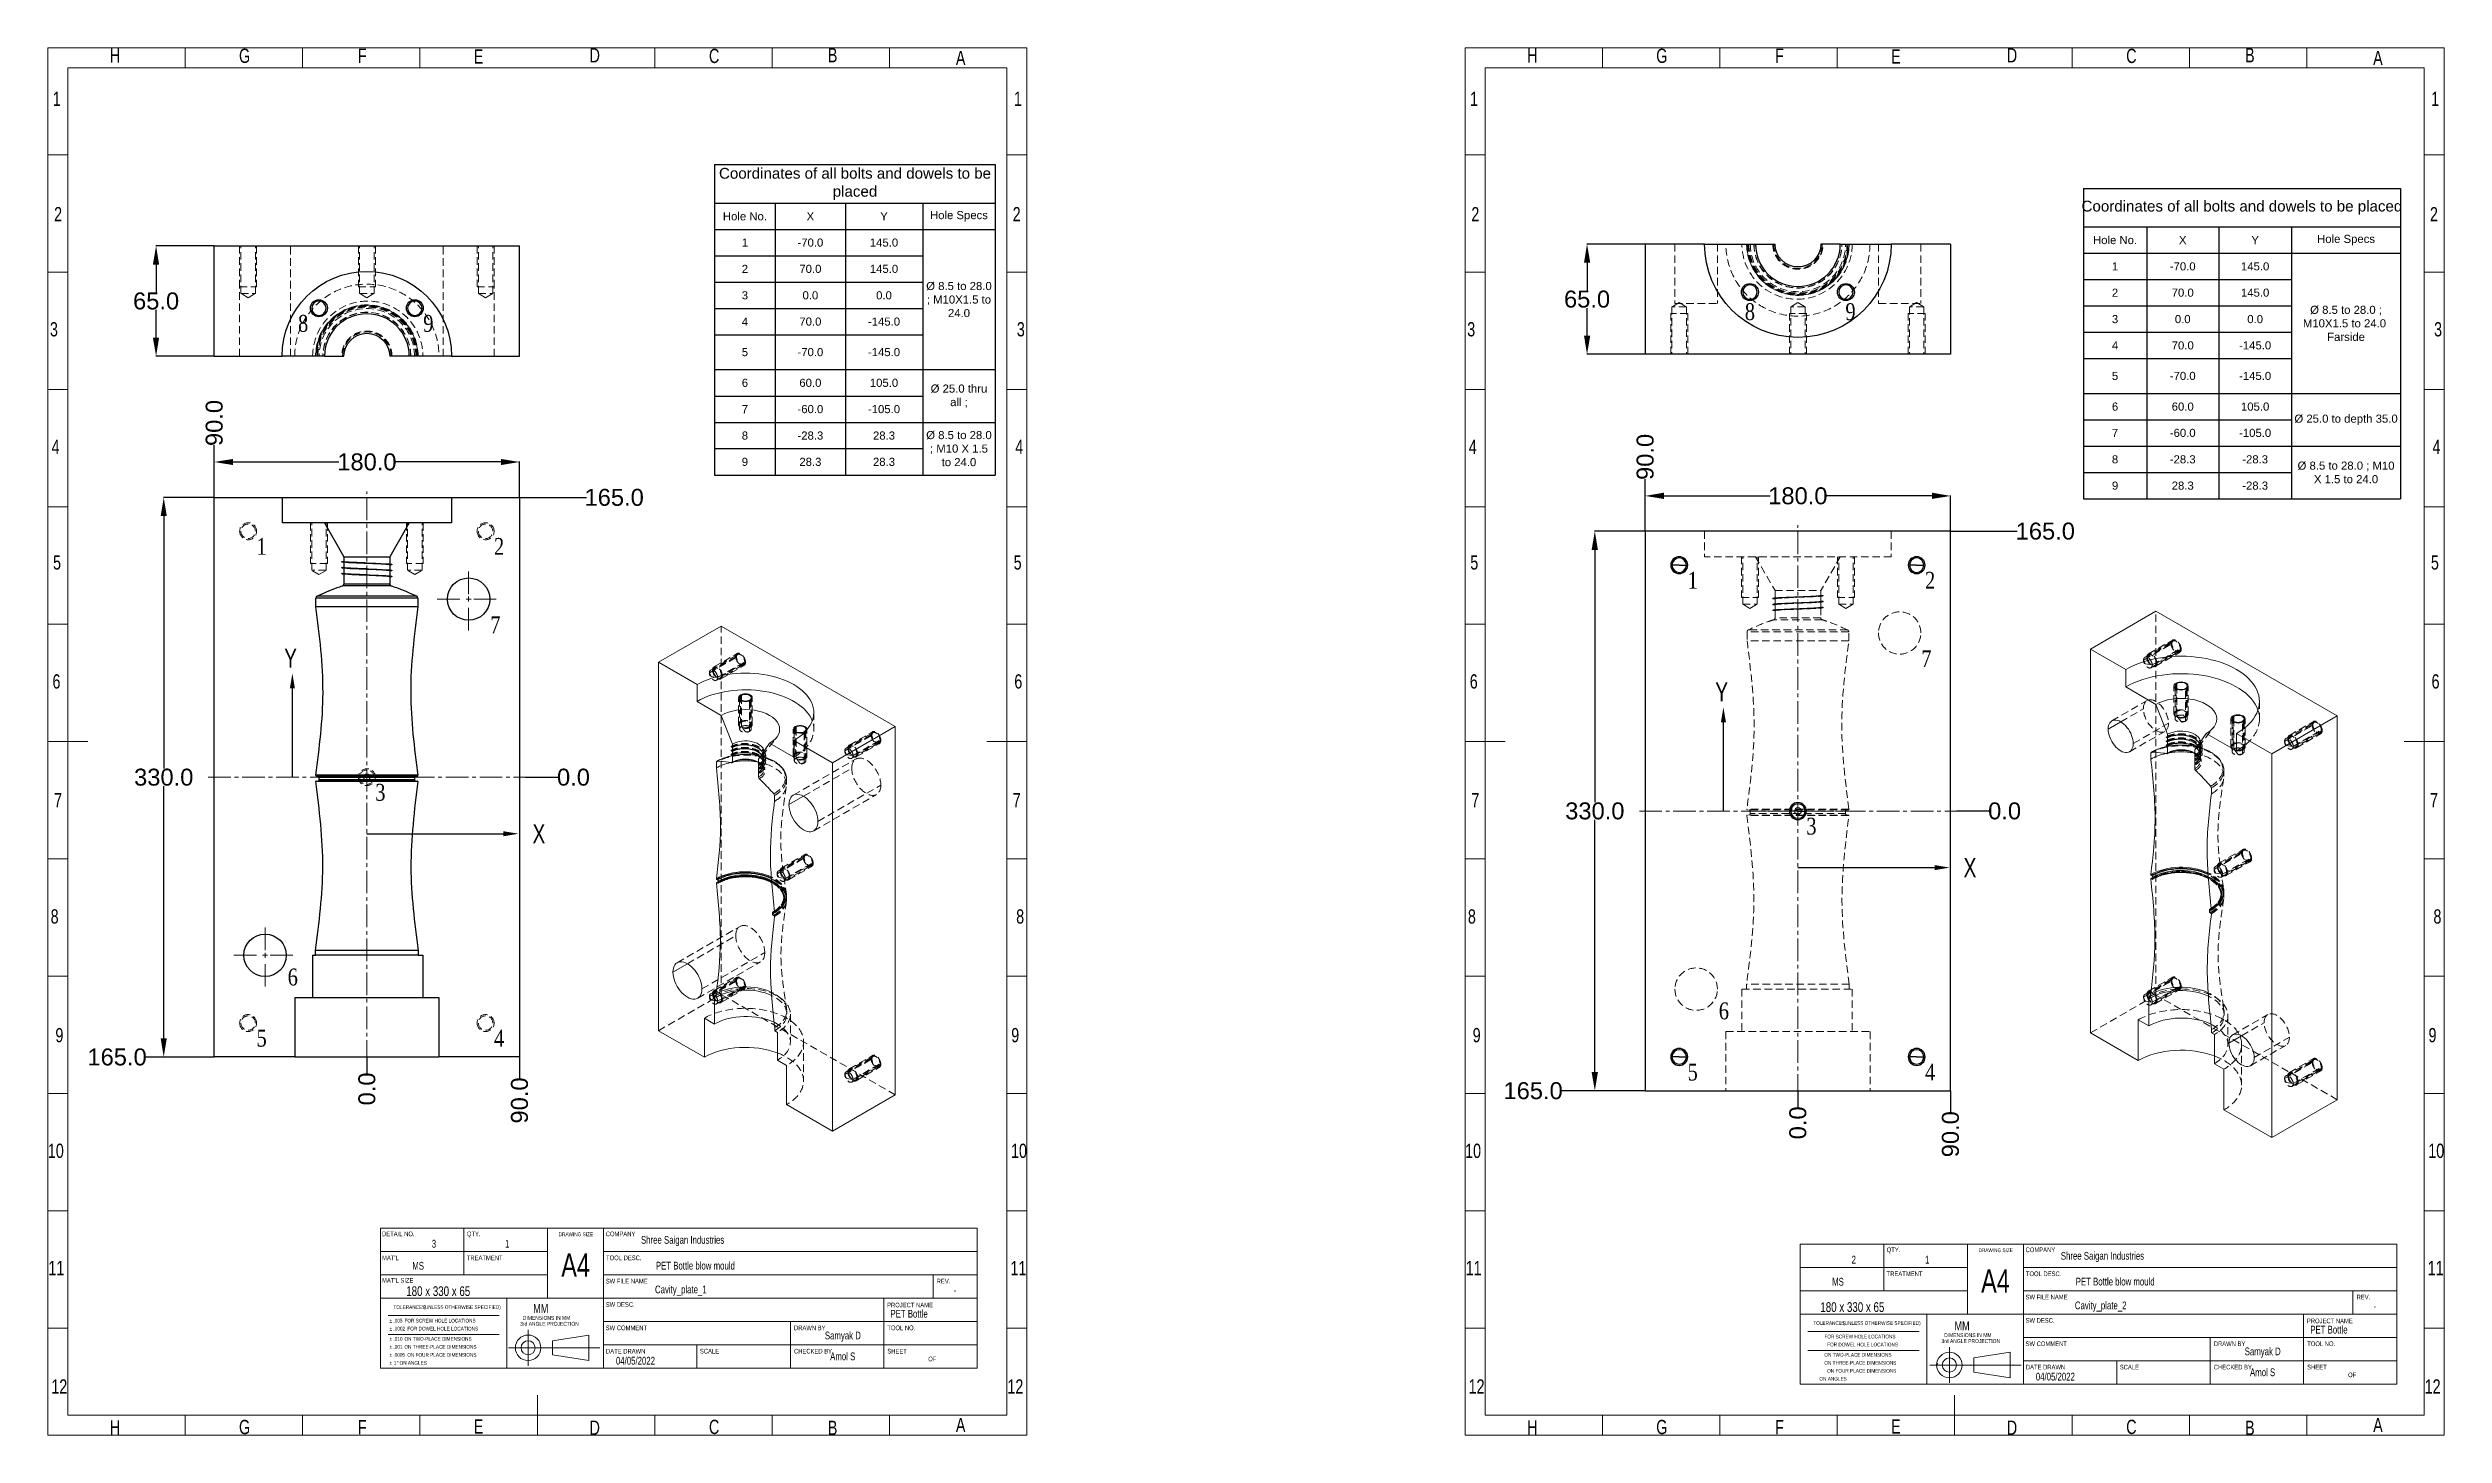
# Model space of a CAD drawing. Header units: millimetres. Extents: x -4200 to 3581, y -7493 to -4075.
# Drawn here: x -569 to 844, y -7493 to -6675 of the extents above; entities that cross this region are included whole.
import ezdxf
from ezdxf.enums import TextEntityAlignment as Align

# ---------------------------------------------------------------- set-up
doc = ezdxf.new("R2010")
doc.units = ezdxf.units.MM
doc.header["$LTSCALE"] = 0.7
for name, pattern in [('CENTER2', [28.575, 19.05, -3.175, 3.175, -3.175]), ('HIDDEN', [9.525, 6.35, -3.175]), ('SLD-SOLID', [0])]:
    doc.linetypes.add(name, pattern=pattern)
for name, color, linetype in [('BORDER', 174, 'Continuous'), ('cen lines', 40, 'Continuous'), ('DIM___NOTES', 5, 'SLD-SOLID'), ('txt', 20, 'Continuous')]:
    doc.layers.add(name, color=color, linetype=linetype)
doc.layers.add('dim', color=50, linetype='Continuous', lineweight=5)
doc.layers.add('out txt', color=202, linetype='Continuous', lineweight=13)
doc.styles.add('SLDTEXTSTYLE0', font='TXT', dxfattribs={"width": 0.75})
doc.styles.add('SLDTEXTSTYLE1', font='TXT', dxfattribs={"width": 0.822222})
doc.styles.get("Standard").update_dxf_attribs({"font": 'arial.ttf'})
doc.styles.add('TEXTSTYLE_1', font='times.ttf', dxfattribs={"width": 0.8})
doc.dimstyles.get("Standard").update_dxf_attribs({"dimtxt": 10, "dimasz": 11, "dimexe": 0.18, "dimexo": 0.0625, "dimgap": 0.09, "dimtad": 0, "dimtih": 1, "dimtoh": 1, "dimdec": 1, "dimzin": 0, "dimdsep": 46, "dimtxsty": 'Standard', "dimcen": 0.09, "dimadec": 0, "dimazin": 0, "dimtfac": 1, "dimtdec": 1, "dimtofl": 0, "dimtmove": 0, "dimatfit": 3, "dimfxl": 1, "dimtolj": 1, "dimtzin": 0, "dimarcsym": 0})

msp = doc.modelspace()

# ---------------------------------------------------------------- texts
at = {"color": 3, "char_height": 11.25, "attachment_point": 1, "style": 'SLDTEXTSTYLE0'}
for s, insert in [('Y', (-429.36, -7029.6)), ('Y', (414.41, -7049.57)), ('X', (-282.96, -7133.24)), ('X', (560.81, -7153.2))]:
    msp.add_mtext(s, dxfattribs=dict(at, insert=insert))
at = {"layer": 'BORDER', "color": 2, "linetype": 'Continuous', "lineweight": 9, "style": 'SLDTEXTSTYLE0', "width": 0.75}
for s, height, p in [('3', 4.59, (-342.35, -7384.25)), ('1', 4.59, (-299.11, -7384.25)), ('2', 4.59, (494.8, -7393.64)), ('1', 4.59, (538.05, -7393.64)), ('MS', 4.588, (-353.84, -7397.25)), ('MS', 4.588, (483.31, -7406.65)), ('180 x 330 x 65', 5.7348, (-357.41, -7413.13)), ('Cavity_plate_1', 4.5879, (-210.74, -7411.23)), ('-', 4.59, (-34.62, -7411.62)), ('180 x 330 x 65', 5.7348, (476.36, -7422.52)), ('Cavity_plate_2', 4.5879, (626.42, -7420.62)), ('-', 4.59, (802.54, -7421.01)), ('Samyak D', 4.588, (-110.58, -7438.36)), ('Amol S', 4.588, (-107.46, -7450.66)), ('Samyak D', 4.588, (726.57, -7447.75)), ('Amol S', 4.588, (729.7, -7460.05))]:
    msp.add_text(s, height=height, dxfattribs=at).set_placement(p, align=Align.BOTTOM_LEFT)
at = {"layer": 'BORDER', "color": 3, "linetype": 'Continuous', "lineweight": 9, "style": 'SLDTEXTSTYLE0'}
for s, insert, char_height, attachment_point in [('DETAIL NO.', (-371.68, -7373.39), 2.753, 1), ('QTY.', (-321.65, -7373.39), 2.753, 1), ('DRAWING SIZE', (-257.42, -7373.95), 2.2022, 2), ('COMPANY', (-239.78, -7373.39), 2.753, 1), ("MAT'L", (-371.68, -7387.53), 2.753, 1), ('TREATMENT', (-321.7, -7387.53), 2.753, 1), ('A4', (-257.55, -7386.31), 13.764, 2), ('TOOL DESC.', (-239.59, -7387.53), 2.753, 1), ('Shree Saigan Industries', (-219.01, -7376.01), 4.5879, 1), ('QTY.', (515.5, -7382.79), 2.753, 1), ('DRAWING SIZE', (579.74, -7383.34), 2.2022, 2), ('COMPANY', (597.37, -7382.79), 2.753, 1), ('Shree Saigan Industries', (618.14, -7385.4), 4.5879, 1), ("MAT'L SIZE", (-371.68, -7400.78), 2.753, 1), ('SW FILE NAME', (-239.79, -7401.27), 2.7527, 1), ('PET Bottle blow mould', (-210.22, -7391.21), 4.5879, 1), ('REV.', (-44.63, -7401.27), 2.753, 1), ('TREATMENT', (515.46, -7396.93), 2.753, 1), ('A4', (579.6, -7395.7), 13.764, 2), ('TOOL DESC.', (597.56, -7396.93), 2.753, 1), ('PET Bottle blow mould', (626.94, -7400.6), 4.5879, 1), ('SW DESC.', (-239.79, -7415.03), 2.753, 1), ('PROJECT NAME', (-73.9, -7415.33), 2.7527, 1), ('SW FILE NAME', (597.37, -7410.66), 2.7527, 1), ('REV.', (792.53, -7410.66), 2.753, 1), ('SW COMMENT', (-239.79, -7428.8), 2.753, 1), ('DRAWN BY', (-128.81, -7428.8), 2.753, 1), ('TOOL NO.', (-73.76, -7428.8), 2.753, 1), ('PET Bottle', (-71.91, -7419.56), 4.588, 1), ('SW DESC.', (597.37, -7424.42), 2.753, 1), ('PROJECT NAME', (763.25, -7424.72), 2.7527, 1), ('PET Bottle', (765.25, -7428.95), 4.588, 1), ('DATE DRAWN', (-239.62, -7442.56), 2.753, 1), ('SCALE', (-184.26, -7442.56), 2.753, 1), ('CHECKED BY', (-128.81, -7442.56), 2.753, 1), ('SHEET', (-73.76, -7442.56), 2.753, 1), ('SW COMMENT', (597.37, -7438.19), 2.753, 1), ('DRAWN BY', (708.35, -7438.19), 2.753, 1), ('TOOL NO.', (763.4, -7438.19), 2.753, 1), ('04/05/2022', (-233.76, -7447.27), 4.588, 1), ('OF', (-49.63, -7447.14), 2.753, 1), ('DATE DRAWN', (597.53, -7451.95), 2.753, 1), ('04/05/2022', (603.4, -7456.66), 4.588, 1), ('SCALE', (652.9, -7451.95), 2.753, 1), ('CHECKED BY', (708.35, -7451.95), 2.753, 1), ('SHEET', (763.4, -7451.95), 2.753, 1), ('OF', (787.52, -7456.53), 2.753, 1)]:
    msp.add_mtext(s, dxfattribs=dict(at, insert=insert, char_height=char_height, attachment_point=attachment_point))
at = {"layer": 'BORDER', "color": 2, "linetype": 'Continuous', "lineweight": 9}
for s, insert, char_height, attachment_point, style in [('TOLERANCES', (-355.58, -7416.85), 2.202, 2, 'SLDTEXTSTYLE0'), ('(UNLESS OTHERWISE SPECIFIED)', (-324.53, -7416.85), 2.2022, 2, 'SLDTEXTSTYLE0'), ('± .005', (-367.26, -7424.84), 2.202, 1, 'SLDTEXTSTYLE0'), ('± .0002', (-367.26, -7429.55), 2.202, 1, 'SLDTEXTSTYLE0'), ('FOR SCREW HOLE LOCATIONS', (-358.38, -7424.84), 2.2022, 1, 'SLDTEXTSTYLE0'), ('FOR DOWEL HOLE LOCATIONS', (-356.75, -7429.55), 2.2022, 1, 'SLDTEXTSTYLE0'), ('TOLERANCES', (481.58, -7426.24), 2.202, 2, 'SLDTEXTSTYLE0'), ('(UNLESS OTHERWISE SPECIFIED)', (512.62, -7426.24), 2.2022, 2, 'SLDTEXTSTYLE0'), ('± .0005', (-367.31, -7445.02), 2.202, 1, 'SLDTEXTSTYLE0'), ('± .001', (-367.28, -7440.29), 2.202, 1, 'SLDTEXTSTYLE0'), ('± .010', (-367.25, -7435.56), 2.202, 1, 'SLDTEXTSTYLE0'), ('ON THREE-PLACE DIMENSIONS', (-358.47, -7440.29), 2.2022, 1, 'SLDTEXTSTYLE0'), ('ON TWO-PLACE DIMENSIONS', (-358.44, -7435.56), 2.2022, 1, 'SLDTEXTSTYLE0'), ('ON FOUR PLACE DIMENSIONS', (-356.8, -7445.02), 2.2022, 1, 'SLDTEXTSTYLE0'), ('ON TWO-PLACE DIMENSIONS', (478.72, -7444.95), 2.2022, 1, 'SLDTEXTSTYLE0'), ('FOR SCREW HOLE LOCATIONS', (478.78, -7434.23), 2.2022, 1, 'SLDTEXTSTYLE0'), ('FOR DOWEL HOLE LOCATIONS', (480.41, -7438.94), 2.2022, 1, 'SLDTEXTSTYLE0'), ('± 1°', (-367.28, -7449.74), 2.202, 1, 'SLDTEXTSTYLE1'), ('ON ANGLES', (-361.35, -7449.74), 2.202, 1, 'SLDTEXTSTYLE0'), ('ON ANGLES', (475.81, -7459.13), 2.202, 1, 'SLDTEXTSTYLE0'), ('ON THREE-PLACE DIMENSIONS', (478.68, -7449.69), 2.2022, 1, 'SLDTEXTSTYLE0'), ('ON FOUR PLACE DIMENSIONS', (480.36, -7454.41), 2.2022, 1, 'SLDTEXTSTYLE0')]:
    msp.add_mtext(s, dxfattribs=dict(at, insert=insert, char_height=char_height, attachment_point=attachment_point, style=style))
at = {"layer": 'txt', "lineweight": 9, "style": 'TEXTSTYLE_1', "width": 0.8}
for s, p in [('8', (-421.2, -6842.82)), ('9', (-347.39, -6842.82)), ('8', (431.83, -6835.92)), ('9', (491.14, -6835.92)), ('1', (-445.67, -6974.34)), ('2', (-305.67, -6974.34)), ('1', (398.1, -6994.31)), ('2', (538.1, -6994.31)), ('7', (-307.88, -7020.61)), ('7', (535.89, -7040.58)), ('3', (-375.67, -7119.34)), ('3', (468.1, -7139.31)), ('6', (-427.29, -7228.26)), ('6', (416.48, -7248.23)), ('5', (-445.67, -7264.34)), ('4', (-305.67, -7264.34)), ('5', (398.1, -7284.31)), ('4', (538.1, -7284.31))]:
    msp.add_text(s, height=9.94, dxfattribs=at).set_placement(p)

# ---------------------------------------------------------------- blocks, each defined once
blk = doc.blocks.new('*D24')
at = {"layer": 'Defpoints', "color": 0, "transparency": 16777216}
for p in [(-470.6, -6792.2), (-504.9, -6857.2), (-470.6, -6857.2)]:
    blk.add_point(p, dxfattribs=at)
at = {"layer": 'dim', "color": 0, "lineweight": -2, "transparency": 16777216}
for p, q in [((-470.7, -6792.2), (-505.1, -6792.2)), ((-504.9, -6803.2), (-504.9, -6819.5)), ((-504.9, -6846.2), (-504.9, -6829.9)), ((-470.7, -6857.2), (-505.1, -6857.2))]:
    blk.add_line(p, q, dxfattribs=at)
at = {"layer": 'dim', "color": 0, "transparency": 16777216}
for points in [[(-506.8, -6803.2), (-503.1, -6803.2), (-504.9, -6792.2)], [(-506.8, -6846.2), (-503.1, -6846.2), (-504.9, -6857.2)]]:
    blk.add_solid(points, dxfattribs=at)
at = {"layer": 'dim', "color": 0, "lineweight": 9, "transparency": 16777216, "insert": (-504.9, -6824.7), "char_height": 10, "attachment_point": 5}
blk.add_mtext('\\A1;65.0', dxfattribs=at)
blk = doc.blocks.new('*T25')
at = {"layer": 'txt', "color": 0, "linetype": 'ByBlock', "lineweight": -2, "transparency": 16777216}
for p, q in [((0, 0), (165.5, 0)), ((0, 0), (0, -183.1)), ((165.5, 0), (165.5, -183.1)), ((0, -22.7), (165.5, -22.7)), ((35.8, -22.7), (35.8, -183.1)), ((77.2, -22.7), (77.2, -183.1)), ((122.7, -22.7), (122.7, -183.1)), ((0, -38.2), (165.5, -38.2)), ((0, -53.8), (122.7, -53.8)), ((0, -69.3), (122.7, -69.3)), ((0, -84.8), (122.7, -84.8)), ((0, -100.4), (122.7, -100.4)), ((0, -120.9), (165.5, -120.9)), ((0, -136.5), (122.7, -136.5)), ((0, -152), (165.5, -152)), ((0, -167.5), (122.7, -167.5)), ((0, -183.1), (165.5, -183.1))]:
    blk.add_line(p, q, dxfattribs=at)
at = {"layer": 'txt', "color": 0, "lineweight": 9, "transparency": 16777216, "attachment_point": 5}
for s, insert, char_height, width in [('Coordinates of all bolts and dowels to be placed', (82.8, -11.4), 6.375, 161.711), ('Hole No.', (17.9, -30.5), 4.78, 32.566), ('X', (56.5, -30.5), 4.78, 38.24), ('Y', (99.9, -30.5), 4.78, 42.29), ('Hole Specs', (144.1, -30.5), 4.78, 39.69), ('1', (17.9, -46), 4.78, 32.566), ('-70.0', (56.5, -46), 4.78, 38.24), ('145.0', (99.9, -46), 4.78, 42.29), ('2', (17.9, -61.5), 4.78, 32.566), ('70.0', (56.5, -61.5), 4.78, 38.24), ('145.0', (99.9, -61.5), 4.78, 42.29), ('%%C 8.5 to 28.0 ; M10X1.5 to 24.0 ', (144.1, -79.6), 4.781, 39.69), ('3', (17.9, -77.1), 4.78, 32.566), ('0.0', (56.5, -77.1), 4.78, 38.24), ('0.0', (99.9, -77.1), 4.78, 42.29), ('4', (17.9, -92.6), 4.78, 32.566), ('70.0', (56.5, -92.6), 4.78, 38.24), ('-145.0', (99.9, -92.6), 4.78, 42.29), ('5', (17.9, -110.6), 4.78, 32.566), ('-70.0', (56.5, -110.6), 4.78, 38.24), ('-145.0', (99.9, -110.6), 4.78, 42.29), ('6', (17.9, -128.7), 4.78, 32.566), ('60.0', (56.5, -128.7), 4.78, 38.24), ('105.0', (99.9, -128.7), 4.78, 42.29), ('%%C 25.0 thru all ; ', (144.1, -136.5), 4.781, 39.69), ('7', (17.9, -144.2), 4.78, 32.566), ('-60.0', (56.5, -144.2), 4.78, 38.24), ('-105.0', (99.9, -144.2), 4.78, 42.29), ('8', (17.9, -159.8), 4.78, 32.566), ('-28.3', (56.5, -159.8), 4.78, 38.24), ('28.3', (99.9, -159.8), 4.78, 42.29), ('%%C 8.5 to 28.0 ; M10 X 1.5 to 24.0 ', (144.1, -167.5), 4.781, 39.69), ('9', (17.9, -175.3), 4.78, 32.566), ('28.3', (56.5, -175.3), 4.78, 38.24), ('28.3', (99.9, -175.3), 4.78, 42.29)]:
    blk.add_mtext(s, dxfattribs=dict(at, insert=insert, char_height=char_height, width=width))
blk = doc.blocks.new('*U26')
at = {"layer": 'cen lines', "color": 0, "linetype": 'CENTER2', "lineweight": 9, "transparency": 16777216}
blk.add_line((0, -168.5), (0, 168.5), dxfattribs=at)
blk = doc.blocks.new('*U27')
at = {"layer": 'cen lines', "color": 0, "linetype": 'CENTER2', "lineweight": 9, "transparency": 16777216}
blk.add_line((-93.5, 0), (93.5, 0), dxfattribs=at)
blk = doc.blocks.new('*T28')
at = {"layer": 'txt', "color": 0, "linetype": 'ByBlock', "lineweight": -2, "transparency": 16777216}
for p, q in [((0, 0), (186.9, 0)), ((0, 0), (0, -183.1)), ((186.9, 0), (186.9, -183.1)), ((0, -22.7), (186.9, -22.7)), ((37.3, -22.7), (37.3, -183.1)), ((79.7, -22.7), (79.7, -183.1)), ((122.7, -22.7), (122.7, -183.1)), ((0, -38.2), (186.9, -38.2)), ((0, -53.8), (122.7, -53.8)), ((0, -69.3), (122.7, -69.3)), ((0, -84.8), (122.7, -84.8)), ((0, -100.4), (122.7, -100.4)), ((0, -120.9), (186.9, -120.9)), ((0, -136.5), (122.7, -136.5)), ((0, -152), (186.9, -152)), ((0, -167.5), (122.7, -167.5)), ((0, -183.1), (186.9, -183.1))]:
    blk.add_line(p, q, dxfattribs=at)
at = {"layer": 'txt', "color": 0, "lineweight": 9, "transparency": 16777216, "attachment_point": 5}
for s, insert, char_height, width in [('Coordinates of all bolts and dowels to be placed', (93.4, -11.4), 6.375, 183.056), ('Hole No.', (18.6, -30.5), 4.78, 34.105), ('X', (58.5, -30.5), 4.78, 39.217), ('Y', (101.2, -30.5), 4.78, 39.774), ('Hole Specs', (154.8, -30.5), 4.78, 61.035), ('1', (18.6, -46), 4.78, 34.105), ('-70.0', (58.5, -46), 4.78, 39.217), ('145.0', (101.2, -46), 4.78, 39.774), ('2', (18.6, -61.5), 4.78, 34.105), ('70.0', (58.5, -61.5), 4.78, 39.217), ('145.0', (101.2, -61.5), 4.78, 39.774), ('%%C 8.5 to 28.0 ; M10X1.5 to 24.0  Farside', (154.8, -79.6), 4.781, 61.035), ('3', (18.6, -77.1), 4.78, 34.105), ('0.0', (58.5, -77.1), 4.78, 39.217), ('0.0', (101.2, -77.1), 4.78, 39.774), ('4', (18.6, -92.6), 4.78, 34.105), ('70.0', (58.5, -92.6), 4.78, 39.217), ('-145.0', (101.2, -92.6), 4.78, 39.774), ('5', (18.6, -110.6), 4.78, 34.105), ('-70.0', (58.5, -110.6), 4.78, 39.217), ('-145.0', (101.2, -110.6), 4.78, 39.774), ('6', (18.6, -128.7), 4.78, 34.105), ('60.0', (58.5, -128.7), 4.78, 39.217), ('105.0', (101.2, -128.7), 4.78, 39.774), ('%%C 25.0 to depth 35.0', (154.8, -136.5), 4.781, 61.035), ('7', (18.6, -144.2), 4.78, 34.105), ('-60.0', (58.5, -144.2), 4.78, 39.217), ('-105.0', (101.2, -144.2), 4.78, 39.774), ('8', (18.6, -159.8), 4.78, 34.105), ('-28.3', (58.5, -159.8), 4.78, 39.217), ('-28.3', (101.2, -159.8), 4.78, 39.774), ('%%C 8.5 to 28.0 ; M10 X 1.5 to 24.0 ', (154.8, -167.5), 4.781, 61.035), ('9', (18.6, -175.3), 4.78, 34.105), ('28.3', (58.5, -175.3), 4.78, 39.217), ('-28.3', (101.2, -175.3), 4.78, 39.774)]:
    blk.add_mtext(s, dxfattribs=dict(at, insert=insert, char_height=char_height, width=width))
blk = doc.blocks.new('*D64')
at = {"layer": 'Defpoints', "color": 0, "transparency": 16777216}
for p in [(553.1, -6939.6), (373.1, -6960.4), (553.1, -6960.4)]:
    blk.add_point(p, dxfattribs=at)
at = {"layer": 'dim', "color": 0, "lineweight": -2, "transparency": 16777216}
for p, q in [((373.1, -6960.4), (373.1, -6939.4)), ((384.1, -6939.6), (446.7, -6939.6)), ((542.1, -6939.6), (479.6, -6939.6)), ((553.1, -6960.4), (553.1, -6939.4))]:
    blk.add_line(p, q, dxfattribs=at)
at = {"layer": 'dim', "color": 0, "transparency": 16777216}
for points in [[(384.1, -6937.7), (384.1, -6941.4), (373.1, -6939.6)], [(542.1, -6937.7), (542.1, -6941.4), (553.1, -6939.6)]]:
    blk.add_solid(points, dxfattribs=at)
at = {"layer": 'dim', "color": 0, "lineweight": 9, "transparency": 16777216, "insert": (463.1, -6939.6), "char_height": 10, "attachment_point": 5}
blk.add_mtext('\\A1;180.0', dxfattribs=at)
blk = doc.blocks.new('*D65')
at = {"layer": 'Defpoints', "color": 0, "transparency": 16777216}
for p in [(373.1, -6960.4), (343.4, -7290.4), (373.1, -7290.4)]:
    blk.add_point(p, dxfattribs=at)
at = {"layer": 'dim', "color": 0, "lineweight": -2, "transparency": 16777216}
for p, q in [((373.1, -6960.4), (343.2, -6960.4)), ((343.4, -6971.4), (343.4, -7120.2)), ((343.4, -7279.4), (343.4, -7130.6)), ((373.1, -7290.4), (343.2, -7290.4))]:
    blk.add_line(p, q, dxfattribs=at)
at = {"layer": 'dim', "color": 0, "transparency": 16777216}
for points in [[(341.5, -6971.4), (345.2, -6971.4), (343.4, -6960.4)], [(341.5, -7279.4), (345.2, -7279.4), (343.4, -7290.4)]]:
    blk.add_solid(points, dxfattribs=at)
at = {"layer": 'dim', "color": 0, "lineweight": 9, "transparency": 16777216, "insert": (343.4, -7125.4), "char_height": 10, "attachment_point": 5}
blk.add_mtext('\\A1;330.0', dxfattribs=at)
blk = doc.blocks.new('*D66')
at = {"layer": 'Defpoints', "color": 0, "transparency": 16777216}
for p in [(373.1, -6791.1), (338.8, -6856.1), (373.1, -6856.1)]:
    blk.add_point(p, dxfattribs=at)
at = {"layer": 'dim', "color": 0, "lineweight": -2, "transparency": 16777216}
for p, q in [((373.1, -6791.1), (338.7, -6791.1)), ((338.8, -6802.1), (338.8, -6818.4)), ((338.8, -6845.1), (338.8, -6828.8)), ((373.1, -6856.1), (338.7, -6856.1))]:
    blk.add_line(p, q, dxfattribs=at)
at = {"layer": 'dim', "color": 0, "transparency": 16777216}
for points in [[(337, -6802.1), (340.7, -6802.1), (338.8, -6791.1)], [(337, -6845.1), (340.7, -6845.1), (338.8, -6856.1)]]:
    blk.add_solid(points, dxfattribs=at)
at = {"layer": 'dim', "color": 0, "lineweight": 9, "transparency": 16777216, "insert": (338.8, -6823.6), "char_height": 10, "attachment_point": 5}
blk.add_mtext('\\A1;65.0', dxfattribs=at)
blk = doc.blocks.new('*D63')
at = {"layer": 'Defpoints', "color": 0, "transparency": 16777216}
for p in [(463.1, -7125.4), (556.6, -7125.4), (575.8, -7125.4)]:
    blk.add_point(p, dxfattribs=at)
at = {"layer": 'dim', "color": 0, "lineweight": -2, "transparency": 16777216}
blk.add_line((556.7, -7125.4), (575.8, -7125.4), dxfattribs=at)
at = {"layer": 'dim', "color": 0, "lineweight": 9, "transparency": 16777216, "insert": (585, -7125.4), "char_height": 10, "attachment_point": 5}
blk.add_mtext('\\A1;0.0', dxfattribs=at)
blk = doc.blocks.new('*D67')
at = {"layer": 'Defpoints', "color": 0, "transparency": 16777216}
for p in [(463.1, -7125.4), (463.1, -7290.4), (463.1, -7300.1)]:
    blk.add_point(p, dxfattribs=at)
at = {"layer": 'dim', "color": 0, "lineweight": -2, "transparency": 16777216}
blk.add_line((463.1, -7290.5), (463.1, -7300.1), dxfattribs=at)
at = {"layer": 'dim', "color": 0, "lineweight": 9, "transparency": 16777216, "insert": (463.1, -7309.3), "char_height": 10, "attachment_point": 5, "rotation": 90}
blk.add_mtext('\\A1;0.0', dxfattribs=at)
blk = doc.blocks.new('*D68')
at = {"layer": 'Defpoints', "color": 0, "transparency": 16777216}
for p in [(463.1, -7125.4), (553.1, -7290.4), (553.1, -7303)]:
    blk.add_point(p, dxfattribs=at)
at = {"layer": 'dim', "color": 0, "lineweight": -2, "transparency": 16777216}
blk.add_line((553.1, -7290.5), (553.1, -7303), dxfattribs=at)
at = {"layer": 'dim', "color": 0, "lineweight": 9, "transparency": 16777216, "insert": (553.1, -7316), "char_height": 10, "attachment_point": 5, "rotation": 90}
blk.add_mtext('\\A1;90.0', dxfattribs=at)
blk = doc.blocks.new('*D69')
at = {"layer": 'Defpoints', "color": 0, "transparency": 16777216}
for p in [(463.1, -7125.4), (323.5, -7290.4), (373.1, -7290.4)]:
    blk.add_point(p, dxfattribs=at)
at = {"layer": 'dim', "color": 0, "lineweight": -2, "transparency": 16777216}
blk.add_line((373.1, -7290.4), (323.5, -7290.4), dxfattribs=at)
at = {"layer": 'dim', "color": 0, "lineweight": 9, "transparency": 16777216, "insert": (307, -7290.4), "char_height": 10, "attachment_point": 5}
blk.add_mtext('\\A1;165.0', dxfattribs=at)
blk = doc.blocks.new('*D62')
at = {"layer": 'Defpoints', "color": 0, "transparency": 16777216}
for p in [(553.1, -6960.4), (592.5, -6960.4), (463.1, -7125.4)]:
    blk.add_point(p, dxfattribs=at)
at = {"layer": 'dim', "color": 0, "lineweight": -2, "transparency": 16777216}
blk.add_line((553.2, -6960.4), (592.5, -6960.4), dxfattribs=at)
at = {"layer": 'dim', "color": 0, "lineweight": 9, "transparency": 16777216, "insert": (609, -6960.4), "char_height": 10, "attachment_point": 5}
blk.add_mtext('\\A1;165.0', dxfattribs=at)
blk = doc.blocks.new('*D70')
at = {"layer": 'Defpoints', "color": 0, "transparency": 16777216}
for p in [(373.1, -6929.7), (373.1, -6960.4), (463.1, -7125.4)]:
    blk.add_point(p, dxfattribs=at)
at = {"layer": 'dim', "color": 0, "lineweight": -2, "transparency": 16777216}
blk.add_line((373.1, -6960.4), (373.1, -6929.7), dxfattribs=at)
at = {"layer": 'dim', "color": 0, "lineweight": 9, "transparency": 16777216, "insert": (373.1, -6916.6), "char_height": 10, "attachment_point": 5, "rotation": 90}
blk.add_mtext('\\A1;90.0', dxfattribs=at)
blk = doc.blocks.new('out border')
at = {"layer": 'out txt', "linetype": 'SLD-SOLID'}
for p, q in [((-15, -505), (-15, 505)), ((-15, 505), (688.9, 505)), ((73, 505), (73, 520)), ((161, 505), (161, 520)), ((249, 505), (249, 520)), ((425, 505), (425, 520)), ((513, 505), (513, 520)), ((600.9, 505), (600.9, 520)), ((688.9, 505), (688.9, -505)), ((-15, 439.9), (-29.9, 439.9)), ((688.9, 439.9), (703.9, 439.9)), ((688.9, 439.9), (703.9, 439.9)), ((-15, 351.9), (-29.9, 351.9)), ((688.9, 351.9), (703.9, 351.9)), ((688.9, 351.9), (703.9, 351.9)), ((-15, 264), (-29.9, 264)), ((688.9, 264), (703.9, 264)), ((688.9, 264), (703.9, 264)), ((-15, 176), (-29.9, 176)), ((688.9, 176), (703.9, 176)), ((688.9, 176), (703.9, 176)), ((-15, 88), (-29.9, 88)), ((688.9, 88), (703.9, 88)), ((688.9, 88), (703.9, 88)), ((-29.9, 0), (0, 0)), ((703.9, 0), (674, 0)), ((688.9, 0), (703.9, 0)), ((-15, -88), (-29.9, -88)), ((688.9, -88), (703.9, -88)), ((688.9, -88), (703.9, -88)), ((-15, -176), (-29.9, -176)), ((688.9, -176), (703.9, -176)), ((688.9, -176), (703.9, -176)), ((-15, -264), (-29.9, -264)), ((688.9, -264), (703.9, -264)), ((688.9, -264), (703.9, -264)), ((-15, -351.9), (-29.9, -351.9)), ((688.9, -351.9), (703.9, -351.9)), ((688.9, -351.9), (703.9, -351.9)), ((-15, -439.9), (-29.9, -439.9)), ((688.9, -439.9), (703.9, -439.9)), ((688.9, -439.9), (703.9, -439.9)), ((337, -520), (337, -490.1)), ((688.9, -505), (-15, -505)), ((73, -505), (73, -520)), ((161, -505), (161, -520)), ((249, -505), (249, -520)), ((425, -505), (425, -520)), ((513, -505), (513, -520)), ((600.9, -505), (600.9, -520))]:
    blk.add_line(p, q, dxfattribs=at)
blk.add_lwpolyline([(-29.9, -520), (-29.9, 520), (703.9, 520), (703.9, -520)], close=True, dxfattribs=at)
at = {"layer": 'out txt', "linetype": 'Continuous', "style": 'SLDTEXTSTYLE0'}
for s, insert, char_height, attachment_point in [('H', (20.3, 508.9), 10.7, 8), ('G', (117.5, 508.6), 10.7, 8), ('F', (205.7, 508.8), 10.7, 8), ('E', (292.9, 508.2), 10.7, 8), ('D', (380, 509.1), 10.7, 8), ('C', (469.5, 508.5), 10.7, 8), ('B', (558.3, 509.2), 10.7, 8), ('A', (654.3, 507.1), 10.7, 8), ('1', (-23.3, 487.2), 10.7, 2), ('1', (697.2, 487.2), 10.7, 2), ('2', (-22.3, 400.7), 10.7, 2), ('2', (696.3, 400.7), 10.7, 2), ('3', (-25.4, 314.4), 10.7, 2), ('3', (699.4, 314.4), 10.7, 2), ('4', (-24.2, 226.3), 10.7, 2), ('4', (698.2, 226.3), 10.7, 2), ('5', (-23.1, 139.6), 10.7, 2), ('5', (697, 139.6), 10.7, 2), ('6', (-23.5, 50.4), 10.7, 2), ('6', (697.5, 50.4), 10.7, 2), ('7', (-22.3, -38.7), 10.7, 2), ('7', (696.3, -38.7), 10.7, 2), ('8', (-24.9, -125.8), 10.7, 2), ('8', (698.9, -125.8), 10.7, 2), ('9', (-21.3, -214.8), 10.7, 2), ('9', (695.2, -214.8), 10.7, 2), ('10', (-24, -301.5), 10.73, 2), ('10', (698, -301.5), 10.73, 2), ('11', (-23.6, -389.4), 10.73, 2), ('11', (697.6, -389.4), 10.73, 2), ('12', (-21.4, -478.2), 10.73, 2), ('12', (695.3, -478.2), 10.73, 2), ('H', (20.3, -508.9), 10.7, 2), ('G', (117.5, -508.6), 10.7, 2), ('F', (205.7, -508.8), 10.7, 2), ('E', (292.9, -508.2), 10.7, 2), ('D', (380, -509.1), 10.7, 2), ('C', (469.5, -508.5), 10.7, 2), ('B', (558.3, -509.2), 10.7, 2), ('A', (654.3, -507.1), 10.7, 2)]:
    blk.add_mtext(s, dxfattribs=dict(at, insert=insert, char_height=char_height, attachment_point=attachment_point))
blk = doc.blocks.new('*D82')
at = {"layer": 'Defpoints', "color": 0, "transparency": 16777216}
for p in [(-290.6, -6919.6), (-470.6, -6940.5), (-290.6, -6940.5)]:
    blk.add_point(p, dxfattribs=at)
at = {"layer": 'dim', "color": 0, "lineweight": -2, "transparency": 16777216}
for p, q in [((-470.6, -6940.4), (-470.6, -6919.4)), ((-459.6, -6919.6), (-397.1, -6919.6)), ((-301.6, -6919.6), (-364.2, -6919.6)), ((-290.6, -6940.4), (-290.6, -6919.4))]:
    blk.add_line(p, q, dxfattribs=at)
at = {"layer": 'dim', "color": 0, "transparency": 16777216}
for points in [[(-459.6, -6917.8), (-459.6, -6921.4), (-470.6, -6919.6)], [(-301.6, -6917.8), (-301.6, -6921.4), (-290.6, -6919.6)]]:
    blk.add_solid(points, dxfattribs=at)
at = {"layer": 'dim', "color": 0, "lineweight": 9, "transparency": 16777216, "insert": (-380.6, -6919.6), "char_height": 10, "attachment_point": 5}
blk.add_mtext('\\A1;180.0', dxfattribs=at)
blk = doc.blocks.new('*D83')
at = {"layer": 'Defpoints', "color": 0, "transparency": 16777216}
for p in [(-470.6, -6940.5), (-500.4, -7270.5), (-470.6, -7270.5)]:
    blk.add_point(p, dxfattribs=at)
at = {"layer": 'dim', "color": 0, "lineweight": -2, "transparency": 16777216}
for p, q in [((-470.7, -6940.5), (-500.6, -6940.5)), ((-500.4, -6951.5), (-500.4, -7100.3)), ((-500.4, -7259.5), (-500.4, -7110.7)), ((-470.7, -7270.5), (-500.6, -7270.5))]:
    blk.add_line(p, q, dxfattribs=at)
at = {"layer": 'dim', "color": 0, "transparency": 16777216}
for points in [[(-502.2, -6951.5), (-498.6, -6951.5), (-500.4, -6940.5)], [(-502.2, -7259.5), (-498.6, -7259.5), (-500.4, -7270.5)]]:
    blk.add_solid(points, dxfattribs=at)
at = {"layer": 'dim', "color": 0, "lineweight": 9, "transparency": 16777216, "insert": (-500.4, -7105.5), "char_height": 10, "attachment_point": 5}
blk.add_mtext('\\A1;330.0', dxfattribs=at)
blk = doc.blocks.new('*U77')
at = {"layer": 'cen lines', "color": 0, "linetype": 'CENTER2', "lineweight": 9, "transparency": 16777216}
blk.add_line((0, -168.5), (0, 168.5), dxfattribs=at)
blk = doc.blocks.new('*U78')
at = {"layer": 'cen lines', "color": 0, "linetype": 'CENTER2', "lineweight": 9, "transparency": 16777216}
blk.add_line((-93.5, 0), (93.5, 0), dxfattribs=at)
blk = doc.blocks.new('*U79')
at = {"layer": 'cen lines', "color": 0, "linetype": 'CENTER2', "lineweight": 9, "transparency": 16777216}
for p, q in [((0, 3), (0, 18.5)), ((-18.5, 0), (-3, 0)), ((3, 0), (18.5, 0)), ((0, -18.5), (0, -3))]:
    blk.add_line(p, q, dxfattribs=at)
at = {"layer": 'cen lines', "color": 0, "linetype": 'Continuous', "lineweight": 9, "transparency": 16777216}
for p, q in [((-1.5, 0), (1.5, 0)), ((0, -1.5), (0, 1.5))]:
    blk.add_line(p, q, dxfattribs=at)
blk = doc.blocks.new('*U80')
at = {"layer": 'cen lines', "color": 0, "linetype": 'CENTER2', "lineweight": 9, "transparency": 16777216}
for p, q in [((0, 3), (0, 18.5)), ((-18.5, 0), (-3, 0)), ((3, 0), (18.5, 0)), ((0, -18.5), (0, -3))]:
    blk.add_line(p, q, dxfattribs=at)
at = {"layer": 'cen lines', "color": 0, "linetype": 'Continuous', "lineweight": 9, "transparency": 16777216}
for p, q in [((-1.5, 0), (1.5, 0)), ((0, -1.5), (0, 1.5))]:
    blk.add_line(p, q, dxfattribs=at)
blk = doc.blocks.new('*D84')
at = {"layer": 'Defpoints', "color": 0, "transparency": 16777216}
for p in [(-380.6, -7105.5), (-287.1, -7105.5), (-268, -7105.5)]:
    blk.add_point(p, dxfattribs=at)
at = {"layer": 'dim', "color": 0, "lineweight": -2, "transparency": 16777216}
blk.add_line((-287.1, -7105.5), (-268, -7105.5), dxfattribs=at)
at = {"layer": 'dim', "color": 0, "lineweight": 9, "transparency": 16777216, "insert": (-258.8, -7105.5), "char_height": 10, "attachment_point": 5}
blk.add_mtext('\\A1;0.0', dxfattribs=at)
blk = doc.blocks.new('*D85')
at = {"layer": 'Defpoints', "color": 0, "transparency": 16777216}
for p in [(-380.6, -7105.5), (-380.6, -7270.5), (-380.6, -7280.1)]:
    blk.add_point(p, dxfattribs=at)
at = {"layer": 'dim', "color": 0, "lineweight": -2, "transparency": 16777216}
blk.add_line((-380.6, -7270.5), (-380.6, -7280.1), dxfattribs=at)
at = {"layer": 'dim', "color": 0, "lineweight": 9, "transparency": 16777216, "insert": (-380.6, -7289.3), "char_height": 10, "attachment_point": 5, "rotation": 90}
blk.add_mtext('\\A1;0.0', dxfattribs=at)
blk = doc.blocks.new('*D86')
at = {"layer": 'Defpoints', "color": 0, "transparency": 16777216}
for p in [(-380.6, -7105.5), (-290.6, -7270.5), (-290.6, -7283)]:
    blk.add_point(p, dxfattribs=at)
at = {"layer": 'dim', "color": 0, "lineweight": -2, "transparency": 16777216}
blk.add_line((-290.6, -7270.5), (-290.6, -7283), dxfattribs=at)
at = {"layer": 'dim', "color": 0, "lineweight": 9, "transparency": 16777216, "insert": (-290.6, -7296.1), "char_height": 10, "attachment_point": 5, "rotation": 90}
blk.add_mtext('\\A1;90.0', dxfattribs=at)
blk = doc.blocks.new('*D87')
at = {"layer": 'Defpoints', "color": 0, "transparency": 16777216}
for p in [(-380.6, -7105.5), (-511.4, -7270.5), (-470.6, -7270.5)]:
    blk.add_point(p, dxfattribs=at)
at = {"layer": 'dim', "color": 0, "lineweight": -2, "transparency": 16777216}
blk.add_line((-470.7, -7270.5), (-511.4, -7270.5), dxfattribs=at)
at = {"layer": 'dim', "color": 0, "lineweight": 9, "transparency": 16777216, "insert": (-527.9, -7270.5), "char_height": 10, "attachment_point": 5}
blk.add_mtext('\\A1;165.0', dxfattribs=at)
blk = doc.blocks.new('*D81')
at = {"layer": 'Defpoints', "color": 0, "transparency": 16777216}
for p in [(-290.6, -6940.5), (-251.2, -6940.5), (-380.6, -7105.5)]:
    blk.add_point(p, dxfattribs=at)
at = {"layer": 'dim', "color": 0, "lineweight": -2, "transparency": 16777216}
blk.add_line((-290.6, -6940.5), (-251.2, -6940.5), dxfattribs=at)
at = {"layer": 'dim', "color": 0, "lineweight": 9, "transparency": 16777216, "insert": (-234.8, -6940.5), "char_height": 10, "attachment_point": 5}
blk.add_mtext('\\A1;165.0', dxfattribs=at)
blk = doc.blocks.new('*D88')
at = {"layer": 'Defpoints', "color": 0, "transparency": 16777216}
for p in [(-470.6, -6909.7), (-470.6, -6940.5), (-380.6, -7105.5)]:
    blk.add_point(p, dxfattribs=at)
at = {"layer": 'dim', "color": 0, "lineweight": -2, "transparency": 16777216}
blk.add_line((-470.6, -6940.4), (-470.6, -6909.7), dxfattribs=at)
at = {"layer": 'dim', "color": 0, "lineweight": 9, "transparency": 16777216, "insert": (-470.6, -6896.6), "char_height": 10, "attachment_point": 5, "rotation": 90}
blk.add_mtext('\\A1;90.0', dxfattribs=at)
blk = doc.blocks.new('proj')
at = {"color": 3, "linetype": 'Continuous', "lineweight": 9}
for p, q in [((-3434.1, -7322.6), (-3434.1, -7343.8)), ((-3419.7, -7329), (-3398.2, -7325.7)), ((-3419.7, -7329), (-3419.7, -7337.4)), ((-3398.2, -7340.7), (-3398.2, -7325.7)), ((-3445.6, -7333.2), (-3391.8, -7333.2)), ((-3419.7, -7337.4), (-3398.2, -7340.7))]:
    blk.add_line(p, q, dxfattribs=at)
for radius in [7.52, 4.17]:
    blk.add_circle((-3434.1, -7333.2), radius, dxfattribs=at)
at = {"color": 3, "linetype": 'Continuous', "lineweight": 9, "attachment_point": 1, "style": 'SLDTEXTSTYLE0'}
for s, insert, char_height in [('3rd ANGLE PROJECTION', (-3438.8, -7317.9), 2.332), ('DIMENSIONS IN MM', (-3437.2, -7314.4), 2.332), ('MM', (-3431.1, -7307.4), 5.35)]:
    blk.add_mtext(s, dxfattribs=dict(at, insert=insert, char_height=char_height))

# ---------------------------------------------------------------- dimensions: what is measured, and where the dimension line sits
at = {"layer": 'dim', "lineweight": 9}
for base, p1, p2, picture, middle in [((-504.92, -6857.22), (-470.63, -6792.22), (-470.63, -6857.22), '*D24', (-504.92, -6824.72)), ((338.85, -6856.09), (373.14, -6791.09), (373.14, -6856.09), '*D66', (338.85, -6823.59)), ((-500.41, -7270.46), (-470.63, -6940.46), (-470.63, -7270.46), '*D83', (-500.41, -7105.46)), ((343.36, -7290.43), (373.14, -6960.43), (373.14, -7290.43), '*D65', (343.36, -7125.43))]:
    dim = msp.add_linear_dim(base=base, p1=p1, p2=p2, angle=90, dimstyle='Standard', dxfattribs=at)
    dim.commit()
    dim.dimension.update_dxf_attribs({"geometry": picture, "text_midpoint": middle})
for feature_location, offset, dtype, origin, picture, middle in [((-470.63, -6940.46), (0, 30.77), 1, (-380.63, -7105.46), '*D88', (-470.63, -6896.63)), ((373.14, -6960.43), (0, 30.77), 1, (463.14, -7125.43), '*D70', (373.14, -6916.6)), ((-290.63, -6940.46), (39.39, 0), 0, (-380.63, -7105.46), '*D81', (-234.76, -6940.46)), ((553.14, -6960.43), (39.39, 0), 0, (463.14, -7125.43), '*D62', (609.01, -6960.43)), ((-470.63, -7270.46), (-40.81, 0), 0, (-380.63, -7105.46), '*D87', (-527.91, -7270.46)), ((-380.63036913, -7270.46127046), (0, -9.65606631), 1, (-380.63036913, -7105.46127046), '*D85', (-380.63036913, -7289.29328493)), ((-287.13036913, -7105.46127046), (19.17200098, 0), 0, (-380.63036913, -7105.46127046), '*D84', (-258.78241999, -7105.46127046)), ((-290.63, -7270.46), (0, -12.54), 1, (-380.63, -7105.46), '*D86', (-290.63, -7296.06)), ((556.63800366, -7125.42705315), (19.17200098, 0), 0, (463.13800366, -7125.42705315), '*D63', (584.9859528, -7125.42705315)), ((373.14, -7290.43), (-49.64, 0), 0, (463.14, -7125.43), '*D69', (307.02, -7290.43)), ((463.13800366, -7290.42705315), (0, -9.65606631), 1, (463.13800366, -7125.42705315), '*D67', (463.13800366, -7309.25906762)), ((553.14, -7290.43), (0, -12.54), 1, (463.14, -7125.43), '*D68', (553.14, -7316.03))]:
    dim = msp.add_ordinate_dim(feature_location=feature_location, offset=offset, dtype=dtype, origin=origin, dimstyle='Standard', dxfattribs=at)
    dim.commit()
    dim.dimension.update_dxf_attribs({"geometry": picture, "text_midpoint": middle})
for base, p1, p2, picture, middle in [((-290.63, -6919.6), (-470.63, -6940.46), (-290.63, -6940.46), '*D82', (-380.63, -6919.6)), ((553.14, -6939.57), (373.14, -6960.43), (553.14, -6960.43), '*D64', (463.14, -6939.57))]:
    dim = msp.add_linear_dim(base=base, p1=p1, p2=p2, dimstyle='Standard', dxfattribs=at)
    dim.commit()
    dim.dimension.update_dxf_attribs({"geometry": picture, "text_midpoint": middle})

# ---------------------------------------------------------------- linework, layer by layer
at = {"color": 6, "linetype": 'Continuous', "extrusion": (-2.44929e-16, -1, -2.22045e-16)}
for p, q in [((-470.63, -6792.22), (-290.63, -6792.22)), ((-470.63, -6857.22), (-470.63, -6792.22)), ((-290.63, -6857.22), (-290.63, -6792.22)), ((408.14, -6791.09), (373.14, -6791.09)), ((373.14, -6791.09), (373.14, -6856.09)), ((408.14, -6791.09), (438.14, -6791.09)), ((438.14, -6791.09), (449.64, -6791.09)), ((488.14, -6791.09), (476.64, -6791.09)), ((488.14, -6791.09), (518.14, -6791.09)), ((553.14, -6791.09), (518.14, -6791.09)), ((553.14, -6791.09), (553.14, -6856.09)), ((-470.63, -6857.22), (-430.63, -6857.22)), ((-405.63, -6857.22), (-430.63, -6857.22)), ((-405.63, -6857.22), (-394.13, -6857.22)), ((-355.63, -6857.22), (-367.13, -6857.22)), ((-330.63, -6857.22), (-355.63, -6857.22)), ((-330.63, -6857.22), (-290.63, -6857.22)), ((553.14, -6856.09), (373.14, -6856.09))]:
    msp.add_line(p, q, dxfattribs=at)
at = {"color": 3, "linetype": 'HIDDEN', "lineweight": 0, "extrusion": (-2.44929e-16, -1, -2.22045e-16)}
for p, q in [((-455.63, -6792.22), (-455.63, -6816.22)), ((-454.88, -6820.22), (-454.88, -6792.22)), ((-446.38, -6820.22), (-446.38, -6792.22)), ((-445.63, -6792.22), (-445.63, -6816.22)), ((-425.63, -6857.22), (-425.63, -6792.22)), ((-385.63, -6792.22), (-385.63, -6816.22)), ((-384.88, -6820.22), (-384.88, -6792.22)), ((-376.38, -6820.22), (-376.38, -6792.22)), ((-375.63, -6792.22), (-375.63, -6816.22)), ((-335.63, -6857.22), (-335.63, -6792.22)), ((-315.63, -6792.22), (-315.63, -6816.22)), ((-314.88, -6820.22), (-314.88, -6792.22)), ((-306.38, -6820.22), (-306.38, -6792.22)), ((-305.63, -6792.22), (-305.63, -6816.22)), ((390.64, -6791.09), (390.64, -6826.09)), ((415.64, -6791.09), (415.64, -6826.09)), ((510.64, -6791.09), (510.64, -6826.09)), ((535.64, -6791.09), (535.64, -6826.09)), ((-455.63, -6816.22), (-445.63, -6816.22)), ((-455.63, -6857.22), (-455.63, -6816.22)), ((-454.88, -6820.22), (-446.38, -6820.22)), ((-450.63, -6822.77), (-454.88, -6820.22)), ((-450.63, -6822.77), (-446.38, -6820.22)), ((-385.63, -6816.22), (-375.63, -6816.22)), ((-384.88, -6820.22), (-376.38, -6820.22)), ((-380.63, -6822.77), (-384.88, -6820.22)), ((-380.63, -6822.77), (-376.38, -6820.22)), ((-315.63, -6816.22), (-305.63, -6816.22)), ((-314.88, -6820.22), (-306.38, -6820.22)), ((-310.63, -6822.77), (-314.88, -6820.22)), ((-310.63, -6822.77), (-306.38, -6820.22)), ((-305.63, -6857.22), (-305.63, -6816.22)), ((388.14, -6856.09), (388.14, -6832.09)), ((398.14, -6832.09), (388.14, -6832.09)), ((393.14, -6825.53), (388.89, -6828.09)), ((388.89, -6828.09), (388.89, -6856.09)), ((397.39, -6828.09), (388.89, -6828.09)), ((390.64, -6826.09), (415.64, -6826.09)), ((393.14, -6825.53), (397.39, -6828.09)), ((397.39, -6828.09), (397.39, -6856.09)), ((398.14, -6856.09), (398.14, -6832.09)), ((458.14, -6856.09), (458.14, -6832.09)), ((468.14, -6832.09), (458.14, -6832.09)), ((463.14, -6825.53), (458.89, -6828.09)), ((458.89, -6828.09), (458.89, -6856.09)), ((467.39, -6828.09), (458.89, -6828.09)), ((463.14, -6825.53), (467.39, -6828.09)), ((467.39, -6828.09), (467.39, -6856.09)), ((468.14, -6856.09), (468.14, -6832.09)), ((510.64, -6826.09), (535.64, -6826.09)), ((528.14, -6856.09), (528.14, -6832.09)), ((538.14, -6832.09), (528.14, -6832.09)), ((533.14, -6825.53), (528.89, -6828.09)), ((528.89, -6828.09), (528.89, -6856.09)), ((537.39, -6828.09), (528.89, -6828.09)), ((533.14, -6825.53), (537.39, -6828.09)), ((537.39, -6828.09), (537.39, -6856.09)), ((538.14, -6856.09), (538.14, -6832.09))]:
    msp.add_line(p, q, dxfattribs=at)
at = {"color": 6, "linetype": 'Continuous'}
for p, q in [((-470.63, -6940.46), (-430.63, -6940.46)), ((-470.63, -7270.46), (-470.63, -6940.46)), ((-430.63, -6940.46), (-430.63, -6955.46)), ((-430.63, -6940.46), (-330.63, -6940.46)), ((-330.63, -6940.46), (-290.63, -6940.46)), ((-330.63, -6940.46), (-330.63, -6955.46)), ((-290.63, -6940.46), (-290.63, -7270.46)), ((-405.63, -6955.46), (-430.63, -6955.46)), ((-405.63, -6955.46), (-394.13, -6975.46)), ((-355.63, -6955.46), (-405.63, -6955.46)), ((-355.63, -6955.46), (-367.13, -6975.46)), ((-330.63, -6955.46), (-355.63, -6955.46)), ((373.14, -6960.43), (373.14, -7290.43)), ((553.14, -6960.43), (373.14, -6960.43)), ((553.14, -7290.43), (553.14, -6960.43)), ((-394.13, -6975.46), (-394.13, -6978.28)), ((-394.13, -6975.46), (-367.13, -6975.46)), ((-394.13, -6978.53), (-394.13, -6981.78)), ((-367.13, -6975.46), (-367.13, -6980.03)), ((-366.33, -6992.66), (-394.93, -6992.66)), ((-394.13, -6982.03), (-394.13, -6985.28)), ((-394.13, -6985.53), (-394.13, -6991.58)), ((-367.13, -6991.58), (-394.13, -6991.58)), ((-367.13, -6980.28), (-367.13, -6983.53)), ((-367.13, -6983.78), (-367.13, -6987.03)), ((-367.13, -6987.28), (-367.13, -6991.58)), ((393.14, -6980.43), (388.89, -6980.43)), ((393.14, -6980.43), (397.39, -6980.43)), ((533.14, -6980.43), (528.89, -6980.43)), ((533.14, -6980.43), (537.39, -6980.43)), ((-410.63, -7005.03), (-410.63, -6999.82)), ((-350.63, -6999.82), (-410.63, -6999.82)), ((-350.63, -7005.03), (-410.63, -7005.03)), ((-351.35, -6998.69), (-409.91, -6998.69)), ((-350.63, -6999.82), (-350.63, -7005.03)), ((-350.57, -7104.33), (-410.69, -7104.33)), ((-409.52, -7104.8), (-410.28, -7104.8)), ((-351.74, -7104.8), (-409.52, -7104.8)), ((-408.72, -7107), (-408.72, -7105.6)), ((-352.54, -7105.6), (-408.72, -7105.6)), ((-352.54, -7105.6), (-352.54, -7107)), ((-350.98, -7104.8), (-351.74, -7104.8)), ((-350.55, -7108.09), (-410.71, -7108.09)), ((-410.46, -7107.8), (-409.52, -7107.8)), ((-351.74, -7107.8), (-409.52, -7107.8)), ((-352.54, -7107), (-408.72, -7107)), ((-351.74, -7107.8), (-350.8, -7107.8)), ((463.14, -7125.43), (458.89, -7125.43)), ((463.14, -7125.43), (467.39, -7125.43)), ((-412.61, -7210.46), (-412.61, -7235.46)), ((-412.61, -7210.46), (-410.87, -7210.46)), ((-410.87, -7210.46), (-410.87, -7207.57)), ((-350.39, -7207.57), (-410.87, -7207.57)), ((-350.39, -7210.46), (-410.87, -7210.46)), ((-350.39, -7207.57), (-350.39, -7210.46)), ((-350.39, -7210.46), (-347.61, -7210.46)), ((-347.61, -7210.46), (-347.61, -7235.46)), ((-423.13, -7235.46), (-423.13, -7270.46)), ((-423.13, -7235.46), (-412.61, -7235.46)), ((-412.61, -7235.46), (-347.61, -7235.46)), ((-347.61, -7235.46), (-338.13, -7235.46)), ((-338.13, -7235.46), (-338.13, -7270.46)), ((-423.13, -7270.46), (-470.63, -7270.46)), ((-423.13, -7270.46), (-338.13, -7270.46)), ((-290.63, -7270.46), (-338.13, -7270.46)), ((393.14, -7270.43), (388.89, -7270.43)), ((393.14, -7270.43), (397.39, -7270.43)), ((533.14, -7270.43), (528.89, -7270.43)), ((533.14, -7270.43), (537.39, -7270.43)), ((373.14, -7290.43), (553.14, -7290.43))]:
    msp.add_line(p, q, dxfattribs=at)
at = {"color": 3, "linetype": 'HIDDEN', "lineweight": 0}
for p, q in [((-413.91, -6955.46), (-413.91, -6979.46)), ((-413.16, -6983.46), (-413.16, -6955.46)), ((-404.66, -6983.46), (-404.66, -6955.46)), ((-403.91, -6955.46), (-403.91, -6979.46)), ((-357.35, -6955.46), (-357.35, -6979.46)), ((-356.6, -6983.46), (-356.6, -6955.46)), ((-348.1, -6983.46), (-348.1, -6955.46)), ((-347.35, -6955.46), (-347.35, -6979.46)), ((408.14, -6960.43), (408.14, -6975.43)), ((518.14, -6960.43), (518.14, -6975.43)), ((-395.43, -6978.28), (-395.43, -6978.53)), ((518.14, -6975.43), (408.14, -6975.43)), ((429.85, -6975.43), (429.85, -6999.43)), ((430.6, -7003.43), (430.6, -6975.43)), ((438.14, -6975.43), (449.64, -6995.43)), ((439.1, -7003.43), (439.1, -6975.43)), ((439.85, -6975.43), (439.85, -6999.43)), ((488.14, -6975.43), (476.64, -6995.43)), ((486.42, -6975.43), (486.42, -6999.43)), ((487.17, -7003.43), (487.17, -6975.43)), ((495.67, -7003.43), (495.67, -6975.43)), ((496.42, -6975.43), (496.42, -6999.43)), ((-403.91, -6979.46), (-413.91, -6979.46)), ((-404.66, -6983.46), (-413.16, -6983.46)), ((-408.91, -6986.01), (-413.16, -6983.46)), ((-408.91, -6986.01), (-404.66, -6983.46)), ((-395.43, -6981.78), (-395.43, -6982.03)), ((-365.83, -6983.53), (-365.83, -6983.78)), ((-365.83, -6987.03), (-365.83, -6987.28)), ((-347.35, -6979.46), (-357.35, -6979.46)), ((-348.1, -6983.46), (-356.6, -6983.46)), ((-352.35, -6986.01), (-356.6, -6983.46)), ((-352.35, -6986.01), (-348.1, -6983.46)), ((429.85, -6999.43), (439.85, -6999.43)), ((430.6, -7003.43), (439.1, -7003.43)), ((434.85, -7005.98), (430.6, -7003.43)), ((434.85, -7005.98), (439.1, -7003.43)), ((448.34, -7003.5), (448.34, -7003.75)), ((448.34, -7007), (448.34, -7007.25)), ((449.64, -6995.43), (449.64, -7000)), ((449.64, -6995.43), (476.64, -6995.43)), ((449.64, -7000.25), (449.64, -7003.5)), ((449.64, -7003.75), (449.64, -7007)), ((449.64, -7007.25), (449.64, -7011.54)), ((476.64, -6995.43), (476.64, -6998.25)), ((476.64, -6998.5), (476.64, -7001.75)), ((476.64, -7002), (476.64, -7005.25)), ((476.64, -7005.5), (476.64, -7011.54)), ((477.94, -6998.25), (477.94, -6998.5)), ((477.94, -7001.75), (477.94, -7002)), ((486.42, -6999.43), (496.42, -6999.43)), ((487.17, -7003.43), (495.67, -7003.43)), ((491.42, -7005.98), (487.17, -7003.43)), ((491.42, -7005.98), (495.67, -7003.43)), ((433.14, -7019.78), (433.14, -7024.99)), ((493.14, -7019.78), (433.14, -7019.78)), ((492.42, -7018.66), (433.85, -7018.66)), ((477.44, -7012.62), (448.84, -7012.62)), ((476.64, -7011.54), (449.64, -7011.54)), ((493.14, -7024.99), (493.14, -7019.78)), ((493.14, -7024.99), (433.14, -7024.99)), ((493.22, -7128.05), (433.05, -7128.05)), ((493.2, -7124.3), (433.08, -7124.3)), ((492.96, -7127.76), (433.31, -7127.76)), ((492.79, -7124.76), (433.49, -7124.76)), ((435.05, -7125.56), (435.05, -7126.96)), ((491.23, -7125.56), (435.05, -7125.56)), ((491.23, -7126.96), (435.05, -7126.96)), ((491.23, -7126.96), (491.23, -7125.56)), ((430.12, -7230.43), (430.12, -7255.43)), ((430.12, -7230.43), (495.12, -7230.43)), ((432.9, -7227.54), (432.9, -7230.43)), ((493.38, -7227.54), (432.9, -7227.54)), ((493.38, -7230.43), (493.38, -7227.54)), ((495.12, -7230.43), (495.12, -7255.43)), ((420.64, -7255.43), (420.64, -7290.43)), ((420.64, -7255.43), (505.64, -7255.43)), ((505.64, -7255.43), (505.64, -7290.43))]:
    msp.add_line(p, q, dxfattribs=at)
at = {"color": 6, "linetype": 'Continuous', "lineweight": 0, "extrusion": (1.66533e-16, 0.816497, 0.57735)}
for p, q in [((-208.72, -7037.72), (-171.66, -7016.33)), ((-171.66, -7016.33), (-69.05, -7075.57)), ((635.63, -7029.94), (674.23, -7007.66)), ((674.23, -7007.66), (781.12, -7069.37)), ((635.63, -7029.94), (656.41, -7041.94)), ((635.63, -7256.22), (635.63, -7029.94)), ((-208.72, -7037.72), (-185.91, -7050.89)), ((-208.72, -7254.95), (-208.72, -7037.72)), ((656.41, -7041.94), (656.41, -7052.23)), ((-185.91, -7050.89), (-185.91, -7060.76)), ((-171.66, -7068.99), (-185.91, -7060.76)), ((-159.83, -7060), (-159.83, -7057.2)), ((674.23, -7062.51), (656.41, -7052.23)), ((674.23, -7062.51), (681.05, -7080.17)), ((686.55, -7053.15), (686.55, -7050.23)), ((-171.66, -7068.99), (-165.11, -7085.94)), ((-127.58, -7078.61), (-127.58, -7075.82)), ((-106.1, -7096.96), (-69.05, -7075.57)), ((-69.05, -7075.57), (-69.05, -7292.8)), ((646.02, -7077.08), (653.44, -7072.8)), ((720.14, -7072.54), (720.14, -7069.63)), ((742.52, -7091.66), (781.12, -7069.37)), ((781.12, -7069.37), (781.12, -7295.65)), ((-165.11, -7085.94), (-165.11, -7087.8)), ((-165.11, -7087.96), (-165.11, -7090.1)), ((-165.11, -7090.26), (-165.11, -7092.4)), ((-143.16, -7085.44), (-149.71, -7094.82)), ((-128.91, -7093.67), (-143.16, -7085.44)), ((-128.91, -7083.8), (-106.1, -7096.96)), ((-128.91, -7083.8), (-128.91, -7093.67)), ((671.26, -7094.79), (671.26, -7091.21)), ((681.05, -7080.17), (681.05, -7082.1)), ((681.05, -7082.28), (681.05, -7084.5)), ((681.05, -7084.68), (681.05, -7086.9)), ((681.05, -7087.08), (681.05, -7091.22)), ((703.92, -7079.66), (697.09, -7089.43)), ((697.09, -7089.43), (697.09, -7092.56)), ((721.73, -7089.94), (703.92, -7079.66)), ((721.73, -7079.66), (742.52, -7091.66)), ((721.73, -7079.66), (721.73, -7089.94)), ((742.52, -7091.66), (742.52, -7317.94)), ((-174.51, -7099.97), (-174.51, -7096.54)), ((-165.11, -7092.57), (-165.11, -7096.55)), ((-149.71, -7094.82), (-149.71, -7097.83)), ((-149.71, -7098), (-149.71, -7100.14)), ((-149.71, -7100.3), (-149.71, -7102.44)), ((-149.71, -7102.61), (-149.71, -7105.43)), ((-106.1, -7096.96), (-106.1, -7314.19)), ((697.09, -7092.73), (697.09, -7094.96)), ((697.09, -7095.13), (697.09, -7097.36)), ((697.09, -7097.53), (697.09, -7100.48)), ((-140.31, -7116.29), (-140.31, -7119.72)), ((-131.76, -7121.65), (-123.2, -7116.71)), ((706.89, -7111.78), (706.89, -7115.36)), ((-174.41, -7167.68), (-173.88, -7167.99)), ((-173.88, -7166.01), (-174.31, -7165.76)), ((-173.42, -7167.72), (-173.42, -7166.8)), ((671.36, -7165.32), (671.92, -7165.64)), ((671.92, -7163.58), (671.46, -7163.32)), ((672.39, -7165.36), (672.39, -7164.4)), ((-141.4, -7185.29), (-141.4, -7186.21)), ((-140.51, -7185.28), (-140.94, -7185.03)), ((-140.94, -7187), (-140.41, -7187.31)), ((705.75, -7183.66), (705.75, -7184.62)), ((706.68, -7183.65), (706.23, -7183.39)), ((706.23, -7185.45), (706.78, -7185.77)), ((-200.17, -7220.39), (-191.61, -7215.45)), ((-174.65, -7235.12), (-174.65, -7233.22)), ((-181.64, -7247.54), (-181.64, -7270.58)), ((-181.64, -7247.54), (-175.64, -7251.01)), ((-175.64, -7234.55), (-175.64, -7251.01)), ((-175.64, -7234.55), (-174.65, -7235.12)), ((670.08, -7234.97), (670.08, -7252.12)), ((670.08, -7234.97), (671.11, -7235.57)), ((671.11, -7235.57), (671.11, -7233.59)), ((-181.64, -7270.58), (-208.72, -7254.95)), ((-140.17, -7253.13), (-140.17, -7255.03)), ((-140.17, -7255.03), (-138.58, -7255.94)), ((-138.58, -7255.94), (-138.58, -7272.4)), ((663.83, -7272.51), (635.63, -7256.22)), ((663.83, -7248.51), (663.83, -7272.51)), ((663.83, -7248.51), (670.08, -7252.12)), ((707.03, -7254.32), (707.03, -7256.31)), ((707.03, -7256.31), (708.68, -7257.26)), ((708.68, -7257.26), (708.68, -7274.4)), ((717.28, -7262.22), (724.7, -7257.94)), ((-138.58, -7272.4), (-133.18, -7275.52)), ((-133.18, -7275.52), (-133.18, -7298.56)), ((708.68, -7274.4), (714.31, -7277.65)), ((714.31, -7277.65), (714.31, -7301.65)), ((-106.1, -7314.19), (-133.18, -7298.56)), ((-106.1, -7314.19), (-69.05, -7292.8)), ((742.52, -7317.94), (714.31, -7301.65)), ((742.52, -7317.94), (781.12, -7295.65))]:
    msp.add_line(p, q, dxfattribs=at)
at = {"color": 3, "linetype": 'HIDDEN', "lineweight": 0, "extrusion": (1.66533e-16, 0.816497, 0.57735)}
for p, q in [((-171.66, -7233.56), (-171.66, -7016.33)), ((674.23, -7233.94), (674.23, -7007.66)), ((-178.65, -7043.89), (-162.68, -7034.68)), ((-177.94, -7042.32), (-161.97, -7033.11)), ((-163.11, -7034.43), (-176.79, -7042.33)), ((-175.96, -7040.48), (-162.28, -7032.58)), ((666.95, -7036.37), (683.58, -7026.77)), ((667.69, -7034.74), (684.32, -7025.14)), ((683.13, -7026.51), (668.88, -7034.74)), ((669.75, -7032.82), (684, -7024.59)), ((671.26, -7040.92), (687.89, -7031.32)), ((672, -7039.29), (688.63, -7029.69)), ((673.95, -7040.09), (688.2, -7031.87)), ((689.07, -7029.94), (674.82, -7038.17)), ((-177.68, -7046.13), (-178.65, -7043.89)), ((-177.68, -7046.13), (-173.8, -7046.69)), ((-174.51, -7048.26), (-158.55, -7039.04)), ((-173.8, -7046.69), (-157.84, -7037.47)), ((-171.93, -7047.46), (-158.24, -7039.57)), ((-157.41, -7037.72), (-171.09, -7045.62)), ((667.96, -7038.7), (666.95, -7036.37)), ((667.96, -7038.7), (672, -7039.29)), ((-161.44, -7074.4), (-161.44, -7058.6)), ((-160.84, -7077.03), (-160.84, -7058.6)), ((-160.26, -7056.95), (-160.26, -7072.75)), ((-159.83, -7075.63), (-159.83, -7060)), ((-154.99, -7078.43), (-154.99, -7060)), ((-154.56, -7060.24), (-154.56, -7076.04)), ((-153.98, -7077.03), (-153.98, -7058.6)), ((-153.38, -7074.4), (-153.38, -7058.6)), ((648.19, -7072.28), (668.98, -7060.28)), ((684.87, -7068.15), (684.87, -7051.69)), ((685.5, -7070.89), (685.5, -7051.69)), ((686.1, -7049.98), (686.1, -7066.43)), ((686.55, -7069.43), (686.55, -7053.15)), ((691.6, -7072.35), (691.6, -7053.15)), ((692.04, -7053.4), (692.04, -7069.86)), ((692.64, -7070.89), (692.64, -7051.69)), ((693.27, -7068.15), (693.27, -7051.69)), ((735.26, -7060.8), (735.26, -7071.09)), ((-157.41, -7078.71), (-159.83, -7075.63)), ((-129.19, -7093.01), (-129.19, -7077.22)), ((-128.59, -7095.65), (-128.59, -7077.22)), ((-128.01, -7075.57), (-128.01, -7091.37)), ((-121.73, -7095.65), (-121.73, -7077.22)), ((-121.13, -7093.01), (-121.13, -7077.22)), ((-117.1, -7067.34), (-117.1, -7077.22)), ((653.44, -7072.8), (666.8, -7065.09)), ((660.86, -7085.66), (681.65, -7073.66)), ((689.07, -7072.64), (686.55, -7069.43)), ((689.07, -7072.64), (691.6, -7072.35)), ((699.43, -7087.46), (708.25, -7076.01)), ((718.46, -7087.54), (718.46, -7071.09)), ((719.09, -7090.28), (719.09, -7071.09)), ((719.69, -7069.37), (719.69, -7085.83)), ((720.14, -7088.83), (720.14, -7072.54)), ((725.19, -7091.74), (725.19, -7072.54)), ((725.63, -7072.8), (725.63, -7089.26)), ((726.23, -7090.28), (726.23, -7071.09)), ((726.86, -7087.54), (726.86, -7071.09)), ((750.09, -7084.37), (766.72, -7074.77)), ((750.83, -7082.74), (767.45, -7073.14)), ((766.27, -7074.51), (752.02, -7082.74)), ((752.89, -7080.82), (767.14, -7072.59)), ((755.14, -7087.28), (771.76, -7077.68)), ((772.21, -7077.94), (757.96, -7086.17)), ((-157.41, -7078.71), (-154.99, -7078.43)), ((-147.47, -7092.94), (-139, -7081.95)), ((-146.53, -7090.38), (-146.53, -7093.1)), ((-127.58, -7094.25), (-127.58, -7078.61)), ((-122.74, -7097.05), (-122.74, -7078.61)), ((-122.31, -7078.86), (-122.31, -7094.66)), ((-98.83, -7089.97), (-82.87, -7080.75)), ((-97.87, -7092.21), (-98.83, -7089.97)), ((-98.12, -7088.4), (-82.16, -7079.19)), ((-97.87, -7092.21), (-93.99, -7092.77)), ((-83.3, -7080.51), (-96.98, -7088.41)), ((-96.15, -7086.56), (-82.46, -7078.66)), ((-94.7, -7094.34), (-78.74, -7085.12)), ((-93.99, -7092.77), (-78.03, -7083.55)), ((-92.12, -7093.54), (-78.43, -7085.64)), ((-77.6, -7083.8), (-91.28, -7091.7)), ((658.69, -7090.46), (679.47, -7078.46)), ((700.41, -7084.8), (700.41, -7087.63)), ((700.41, -7087.8), (700.41, -7090.03)), ((700.41, -7090.2), (700.41, -7092.43)), ((701.5, -7087.62), (701.5, -7087.8)), ((701.5, -7090.04), (701.5, -7090.21)), ((722.66, -7092.04), (720.14, -7088.83)), ((722.66, -7092.04), (725.19, -7091.74)), ((751.1, -7086.7), (750.09, -7084.37)), ((751.1, -7086.7), (755.14, -7087.28)), ((754.4, -7088.92), (771.02, -7079.32)), ((757.09, -7088.09), (771.34, -7079.86)), ((-146.53, -7093.27), (-146.53, -7095.41)), ((-146.53, -7095.57), (-146.53, -7097.71)), ((-146.53, -7097.87), (-146.53, -7100.99)), ((-145.48, -7093.09), (-145.48, -7093.26)), ((-145.48, -7095.41), (-145.48, -7095.57)), ((-145.48, -7097.72), (-145.48, -7097.88)), ((-129.25, -7116.11), (-92.2, -7094.72)), ((-125.16, -7097.33), (-127.58, -7094.25)), ((-125.16, -7097.33), (-122.74, -7097.05)), ((-123.2, -7116.71), (-94.7, -7100.26)), ((700.41, -7092.6), (700.41, -7095.85)), ((701.5, -7092.44), (701.5, -7092.61)), ((714.27, -7105.07), (714.27, -7101.5)), ((-133.22, -7109.84), (-133.22, -7106.41)), ((-117.16, -7137.06), (-80.1, -7115.67)), ((-114.65, -7131.52), (-77.6, -7110.13)), ((709.26, -7158.16), (725.89, -7148.56)), ((711.32, -7156.25), (725.57, -7148.02)), ((-138.74, -7162.38), (-122.78, -7153.16)), ((-137.77, -7164.62), (-138.74, -7162.38)), ((-138.03, -7160.81), (-122.07, -7151.6)), ((-123.2, -7152.92), (-136.89, -7160.82)), ((-136.05, -7158.97), (-122.37, -7151.07)), ((-134.6, -7166.75), (-118.64, -7157.53)), ((-133.89, -7165.18), (-117.93, -7155.96)), ((-132.02, -7165.95), (-118.34, -7158.05)), ((-117.5, -7156.21), (-131.19, -7164.11)), ((708.52, -7159.8), (725.15, -7150.2)), ((709.53, -7162.13), (708.52, -7159.8)), ((709.53, -7162.13), (713.57, -7162.71)), ((724.7, -7149.94), (710.45, -7158.17)), ((712.83, -7164.35), (729.46, -7154.75)), ((713.57, -7162.71), (730.19, -7153.11)), ((715.52, -7163.52), (729.77, -7155.29)), ((730.64, -7153.37), (716.39, -7161.6)), ((-137.77, -7164.62), (-133.89, -7165.18)), ((-134.76, -7176.97), (-134.76, -7176.05)), ((712.66, -7174.99), (712.66, -7174.03)), ((-197.66, -7214.85), (-160.61, -7193.46)), ((-191.61, -7215.45), (-163.11, -7199)), ((-185.57, -7235.8), (-148.51, -7214.41)), ((-183.06, -7230.26), (-146.01, -7208.87)), ((-178.65, -7234.79), (-162.68, -7225.57)), ((-177.94, -7233.22), (-161.97, -7224.01)), ((-163.11, -7225.33), (-176.79, -7233.23)), ((-175.96, -7231.38), (-162.28, -7223.48)), ((-174.51, -7239.16), (-158.55, -7229.94)), ((-173.8, -7237.59), (-157.84, -7228.37)), ((-171.93, -7238.36), (-158.24, -7230.46)), ((-157.41, -7228.62), (-171.09, -7236.52)), ((666.95, -7235.22), (683.58, -7225.62)), ((667.69, -7233.59), (684.32, -7223.99)), ((683.13, -7225.37), (668.88, -7233.6)), ((669.75, -7231.67), (684, -7223.45)), ((671.26, -7239.77), (687.89, -7230.17)), ((672, -7238.14), (688.63, -7228.54)), ((673.95, -7238.95), (688.2, -7230.72)), ((689.07, -7228.8), (674.82, -7237.02)), ((-208.72, -7254.95), (-171.66, -7233.56)), ((-177.68, -7237.03), (-178.65, -7234.79)), ((-177.68, -7237.03), (-173.8, -7237.59)), ((-69.05, -7292.8), (-171.66, -7233.56)), ((-133.03, -7245.08), (-133.03, -7243.17)), ((-130.91, -7245.25), (-130.91, -7261.7)), ((635.63, -7256.22), (674.23, -7233.94)), ((667.96, -7237.56), (666.95, -7235.22)), ((667.96, -7237.56), (672, -7238.14)), ((781.12, -7295.65), (674.23, -7233.94)), ((714.47, -7245.94), (714.47, -7243.96)), ((716.68, -7246.12), (716.68, -7263.26)), ((719.45, -7257.42), (740.24, -7245.42)), ((-123.15, -7261.53), (-123.15, -7284.57)), ((724.7, -7257.94), (738.06, -7250.22)), ((732.12, -7270.8), (752.91, -7258.8)), ((-98.83, -7280.87), (-82.87, -7271.65)), ((-98.12, -7279.3), (-82.16, -7270.08)), ((-83.3, -7271.41), (-96.98, -7279.31)), ((-96.15, -7277.46), (-82.46, -7269.56)), ((-93.99, -7283.67), (-78.03, -7274.45)), ((-77.6, -7274.7), (-91.28, -7282.6)), ((724.76, -7263.08), (724.76, -7287.08)), ((729.95, -7275.6), (750.73, -7263.6)), ((750.09, -7283.22), (766.72, -7273.62)), ((750.83, -7281.59), (767.45, -7271.99)), ((766.27, -7273.37), (752.02, -7281.6)), ((752.89, -7279.67), (767.14, -7271.44)), ((-97.87, -7283.11), (-98.83, -7280.87)), ((-97.87, -7283.11), (-93.99, -7283.67)), ((-94.7, -7285.24), (-78.74, -7276.02)), ((-92.12, -7284.44), (-78.43, -7276.54)), ((751.1, -7285.56), (750.09, -7283.22)), ((751.1, -7285.56), (755.14, -7286.14)), ((754.4, -7287.77), (771.02, -7278.17)), ((755.14, -7286.14), (771.76, -7276.54)), ((757.09, -7286.95), (771.34, -7278.72)), ((772.21, -7276.8), (757.96, -7285.02))]:
    msp.add_line(p, q, dxfattribs=at)
at = {"color": 3}
for p, q in [((-424.55, -7105.46), (-424.55, -7053.11)), ((419.22, -7125.43), (419.22, -7073.08)), ((-380.63, -7138.82), (-300.09, -7138.82)), ((463.14, -7158.78), (543.67, -7158.78))]:
    msp.add_line(p, q, dxfattribs=at)
at = {"color": 6, "linetype": 'Continuous'}
for centre in [(-320.63, -7000.46), (-440.63, -7210.46)]:
    msp.add_circle(centre, 12.5, dxfattribs=at)
at = {"color": 6, "linetype": 'Continuous', "extrusion": (5.43852e-32, 2.22045e-16, -1)}
for centre, radius, start, end in [((-463.14, -6791.09), 55, 180, 0), ((-463.14, -6791.09), 13.5, 180, 0), ((380.63, -6857.22), 50, 0, 180), ((-434.85, -6819.37), 5, 0, 180), ((-434.85, -6819.37), 5, 180, 0), ((-491.42, -6819.37), 5, 0, 180), ((-491.42, -6819.37), 5, 180, 0), ((408.91, -6828.94), 5, 0, 180), ((408.91, -6828.94), 5, 180, 0), ((352.35, -6828.94), 5, 0, 180), ((352.35, -6828.94), 5, 180, 0), ((380.63, -6857.22), 13.5, 0, 180)]:
    msp.add_arc(centre, radius, start, end, dxfattribs=at)
at = {"color": 3, "linetype": 'HIDDEN', "lineweight": 0, "extrusion": (5.43852e-32, 2.22045e-16, -1)}
for centre, radius, start, end in [((-463.14, -6791.09), 42.5, 180, 0), ((-462.62, -6791.09), 32.5, 180, 0), ((-463.14, -6791.09), 30.09, 180, 0), ((-463.14, -6791.09), 30.06, 180, 0), ((380.63, -6857.22), 42.5, 0, 180), ((380.11, -6857.22), 32.5, 0, 180), ((380.63, -6857.22), 30.09, 0, 180), ((380.63, -6857.22), 30.06, 0, 180)]:
    msp.add_arc(centre, radius, start, end, dxfattribs=at)
at = {"color": 3, "linetype": 'HIDDEN', "lineweight": 0}
for centre, radius, start, end in [((463.14, -6791.09), 30.24, 180, 0), ((463.14, -6791.09), 30.08, 180, 0), ((463.14, -6791.09), 30.06, 180, 0), ((463.14, -6791.09), 30, 180, 0), ((463.14, -6791.09), 29.83, 180, 0), ((463.14, -6791.09), 29.65, 180, 0), ((463.14, -6791.09), 29.28, 180, 0), ((463.14, -6791.09), 28.89, 180, 0), ((463.14, -6791.09), 28.09, 180, 0), ((463.14, -6791.09), 25.96, 180, 0), ((463.14, -6791.09), 25.84, 180, 0), ((463.14, -6791.09), 14.3, 180, 0), ((-380.63, -6857.22), 30.24, 0, 180), ((-380.63, -6857.22), 30.08, 0, 180), ((-380.63, -6857.22), 30.06, 0, 180), ((-380.63, -6857.22), 30, 0, 180), ((-380.63, -6857.22), 29.83, 0, 180), ((-380.63, -6857.22), 29.65, 0, 180), ((-380.63, -6857.22), 29.28, 0, 180), ((-380.63, -6857.22), 28.89, 0, 180), ((-380.63, -6857.22), 28.09, 0, 180), ((-380.63, -6857.22), 25.96, 0, 180), ((-380.63, -6857.22), 25.84, 0, 180), ((-380.63, -6857.22), 14.3, 0, 180), ((-450.63, -6960.46), 5, 0, 180), ((-450.63, -6960.46), 5, 180, 0), ((-450.63, -6960.46), 4.25, 0, 180), ((-450.63, -6960.46), 4.25, 180, 0), ((-310.63, -6960.46), 5, 0, 180), ((-310.63, -6960.46), 5, 180, 0), ((-310.63, -6960.46), 4.25, 0, 180), ((-310.63, -6960.46), 4.25, 180, 0), ((434.38, -7019.78), 1.24, 114.98421, 180), ((448.51, -7011.54), 1.13, 286.79749, 0), ((477.76, -7011.54), 1.13, 180, 253.20251), ((491.9, -7019.78), 1.24, 0, 65.01579), ((523.14, -7020.43), 12.5, 0, 180), ((523.14, -7020.43), 12.5, 180, 0), ((-380.63, -7105.46), 5, 0, 180), ((-380.63, -7105.46), 5, 180, 0), ((-380.63, -7105.46), 4.25, 0, 180), ((-380.63, -7105.46), 4.25, 180, 0), ((433.31, -7128.02), 0.259, 90, 187.12011), ((433.49, -7124.35), 0.412, 172.66954, 270), ((492.79, -7124.35), 0.412, 270, 7.33046), ((492.96, -7128.02), 0.259, 352.87989, 90), ((403.14, -7230.43), 12.5, 0, 180), ((403.14, -7230.43), 12.5, 180, 0), ((-450.63, -7250.46), 5, 0, 180), ((-450.63, -7250.46), 4.25, 0, 180), ((-310.63, -7250.46), 5, 0, 180), ((-310.63, -7250.46), 4.25, 0, 180), ((-450.63, -7250.46), 5, 180, 0), ((-450.63, -7250.46), 4.25, 180, 0), ((-310.63, -7250.46), 5, 180, 0), ((-310.63, -7250.46), 4.25, 180, 0)]:
    msp.add_arc(centre, radius, start, end, dxfattribs=at)
at = {"color": 6, "linetype": 'Continuous'}
for centre, radius, start, end in [((463.14, -6791.09), 25, 180, 0), ((434.85, -6819.37), 4.25, 0, 180), ((434.85, -6819.37), 4.25, 180, 0), ((491.42, -6819.37), 4.25, 0, 180), ((491.42, -6819.37), 4.25, 180, 0), ((-408.91, -6828.94), 4.25, 0, 180), ((-408.91, -6828.94), 4.25, 180, 0), ((-380.63, -6857.22), 25, 0, 180), ((-352.35, -6828.94), 4.25, 0, 180), ((-352.35, -6828.94), 4.25, 180, 0), ((393.14, -6980.43), 5, 0, 180), ((393.14, -6980.43), 4.25, 0, 180), ((533.14, -6980.43), 5, 0, 180), ((533.14, -6980.43), 4.25, 0, 180), ((-395.26, -6991.58), 1.13, 286.79749, 0), ((-366, -6991.58), 1.13, 180, 253.20251), ((393.14, -6980.43), 5, 180, 0), ((393.14, -6980.43), 4.25, 180, 0), ((533.14, -6980.43), 5, 180, 0), ((533.14, -6980.43), 4.25, 180, 0), ((-409.39, -6999.82), 1.24, 114.98421, 180), ((-351.87, -6999.82), 1.24, 0, 65.01579), ((-410.28, -7104.39), 0.412, 172.66954, 270), ((-350.98, -7104.39), 0.412, 270, 7.33046), ((-410.46, -7108.06), 0.259, 90, 187.12011), ((-350.8, -7108.06), 0.259, 352.87989, 90), ((463.14, -7125.43), 5, 0, 180), ((463.14, -7125.43), 5, 180, 0), ((463.14, -7125.43), 4.25, 0, 180), ((463.14, -7125.43), 4.25, 180, 0), ((393.14, -7270.43), 5, 0, 180), ((393.14, -7270.43), 5, 180, 0), ((393.14, -7270.43), 4.25, 0, 180), ((393.14, -7270.43), 4.25, 180, 0), ((533.14, -7270.43), 5, 0, 180), ((533.14, -7270.43), 5, 180, 0), ((533.14, -7270.43), 4.25, 0, 180), ((533.14, -7270.43), 4.25, 180, 0)]:
    msp.add_arc(centre, radius, start, end, dxfattribs=at)
at = {"color": 3, "linetype": 'HIDDEN', "lineweight": 0}
for centre, major_axis, start_param, end_param in [((-160.26, -7036.07), (-2.02, 3.49), -2.3561945, 0.7853982), ((-160.26, -7036.07), (2.02, -3.49), -2.3561945, 0.7853982), ((669.48, -7037.83), (-1.78, 3.09), -2.3561945, 0.7853982), ((671.85, -7036.46), (-2.1, 3.64), -2.3561945, 0.7853982), ((686.1, -7028.23), (-2.1, 3.64), -2.3561945, 0.7853982), ((686.1, -7028.23), (2.1, -3.64), -2.3561945, 0.7853982), ((-176.22, -7045.29), (-1.71, 2.97), -2.3561945, 0.7853982), ((-173.94, -7043.97), (-2.02, 3.49), -2.3561945, 0.7853982), ((-157.41, -7074.4), (-4.03, 0), -0.7853982, 2.3561945), ((-157.41, -7074.4), (-3.43, 0), -3.9269908, 2.3561945), ((-157.41, -7077.03), (-3.43, 0), -0.7853982, 2.3561945), ((-157.41, -7077.22), (40.31, 0), -0.7853982, 0.2137561), ((689.07, -7068.15), (-4.2, 0), -0.7853982, 2.3561945), ((689.07, -7068.15), (-3.57, 0), -3.9269908, 2.3561945), ((689.07, -7070.89), (-3.57, 0), -0.7853982, 2.3561945), ((689.07, -7071.09), (46.19, 0), -0.7853982, 0.1940631), ((769.24, -7076.23), (-2.1, 3.64), -2.3561945, 0.7853982), ((769.24, -7076.23), (2.1, -3.64), -2.3561945, 0.7853982), ((-157.41, -7105.67), (23.61, 0), -0.7853982, 2.3561945), ((-157.41, -7106.41), (24.19, 0), -0.7853982, 2.3058051), ((-125.16, -7093.01), (-4.03, 0), -0.7853982, 2.3561945), ((-125.16, -7093.01), (-3.43, 0), -3.9269908, 2.3561945), ((-96.41, -7091.37), (-1.71, 2.97), -2.3561945, 0.7853982), ((-94.13, -7090.05), (-2.02, 3.49), -2.3561945, 0.7853982), ((-80.45, -7082.15), (-2.02, 3.49), -2.3561945, 0.7853982), ((-80.45, -7082.15), (2.02, -3.49), -2.3561945, 0.7853982), ((689.07, -7100.73), (24.59, 0), -0.7853982, 2.3561945), ((689.07, -7101.5), (25.19, 0), -0.7853982, 2.3058051), ((689.07, -7105.07), (-25.19, 0), -1.2816229, -1.196846), ((689.07, -7096.59), (12.01, 0), -0.7853982, 2.3561945), ((689.07, -7105.07), (25.19, 0), -0.7853982, 1.2816229), ((689.07, -7095.85), (11.34, 0), -0.7853982, 0.7853982), ((722.66, -7087.54), (-4.2, 0), -0.7853982, 2.3561945), ((722.66, -7090.28), (-3.57, 0), -0.7853982, 2.3561945), ((722.66, -7087.54), (-3.57, 0), -3.9269908, 2.3561945), ((752.61, -7085.83), (-1.78, 3.09), -2.3561945, 0.7853982), ((754.99, -7084.46), (-2.1, 3.64), -2.3561945, 0.7853982), ((-157.41, -7109.84), (-24.19, 0), -1.2816229, -1.196846), ((-157.41, -7101.7), (11.53, 0), -0.7853982, 2.3561945), ((-157.41, -7109.84), (24.19, 0), -0.7853982, 1.2816229), ((-157.41, -7100.99), (10.88, 0), -0.7853982, 0.7853982), ((-125.16, -7095.65), (-3.43, 0), -0.7853982, 2.3561945), ((727.67, -7151.65), (-2.1, 3.64), -2.3561945, 0.7853982), ((-157.41, -7177.5), (24.05, 0), -0.7853982, 2.3561945), ((-157.41, -7177.69), (24.25, 0), -0.7853982, 2.3465138), ((-136.32, -7163.78), (-1.71, 2.97), -2.3561945, 0.7853982), ((-134.04, -7162.46), (-2.02, 3.49), -2.3561945, 0.7853982), ((-120.35, -7154.56), (-2.02, 3.49), -2.3561945, 0.7853982), ((-120.35, -7154.56), (2.02, -3.49), -2.3561945, 0.7853982), ((689.07, -7175.54), (25.05, 0), -0.7853982, 2.3561945), ((689.07, -7175.74), (25.26, 0), -0.7853982, 2.3465138), ((689.07, -7175.54), (24.26, 0), -0.7853982, 2.3561945), ((689.07, -7173.17), (25.24, 0), -0.7853982, 0.8918125), ((689.07, -7173.49), (24.9, 0), -0.7714076, 0.8785256), ((711.04, -7161.25), (-1.78, 3.09), -2.3561945, 0.7853982), ((713.42, -7159.88), (-2.1, 3.64), -2.3561945, 0.7853982), ((727.67, -7151.65), (2.1, -3.64), -2.3561945, 0.7853982), ((-157.41, -7177.5), (23.29, 0), -0.7853982, 2.3561945), ((-157.41, -7175.21), (24.24, 0), -0.7853982, 0.8918125), ((-157.41, -7175.52), (23.91, 0), -0.7714076, 0.8785256), ((-157.41, -7175.52), (23.29, 0), -0.7469617, 0.8544847), ((-157.41, -7176.05), (22.65, 0), -0.7853982, 0.8247429), ((-157.41, -7176.97), (22.65, 0), -0.7853982, 0.8203283), ((689.07, -7173.49), (24.26, 0), -0.7469617, 0.8544847), ((689.07, -7174.03), (23.59, 0), -0.7853982, 0.8247429), ((689.07, -7174.99), (23.59, 0), -0.7853982, 0.8203283), ((-176.22, -7236.19), (-1.71, 2.97), -2.3561945, 0.7853982), ((-173.94, -7234.87), (-2.02, 3.49), -2.3561945, 0.7853982), ((-160.26, -7226.97), (-2.02, 3.49), -2.3561945, 0.7853982), ((-160.26, -7226.97), (2.02, -3.49), -2.3561945, 0.7853982), ((-157.41, -7243.17), (24.38, 0), -0.7853982, 0.8923009), ((669.48, -7236.68), (-1.78, 3.09), -2.3561945, 0.7853982), ((671.85, -7235.31), (-2.1, 3.64), -2.3561945, 0.7853982), ((686.1, -7227.08), (-2.1, 3.64), -2.3561945, 0.7853982), ((686.1, -7227.08), (2.1, -3.64), -2.3561945, 0.7853982), ((689.07, -7243.96), (25.4, 0), -0.7853982, 0.8923009), ((-157.41, -7245.08), (24.38, 0), -0.7853982, 0.8848551), ((689.07, -7245.94), (25.4, 0), -0.7853982, 0.8848551), ((-80.45, -7273.05), (-2.02, 3.49), -2.3561945, 0.7853982), ((-80.45, -7273.05), (2.02, -3.49), -2.3561945, 0.7853982), ((769.24, -7275.08), (-2.1, 3.64), -2.3561945, 0.7853982), ((769.24, -7275.08), (2.1, -3.64), -2.3561945, 0.7853982), ((-96.41, -7282.27), (-1.71, 2.97), -2.3561945, 0.7853982), ((-94.13, -7280.95), (-2.02, 3.49), -2.3561945, 0.7853982), ((752.61, -7284.68), (-1.78, 3.09), -2.3561945, 0.7853982), ((754.99, -7283.31), (-2.1, 3.64), -2.3561945, 0.7853982)]:
    msp.add_ellipse(centre, major_axis=major_axis, ratio=0.5773503, start_param=start_param, end_param=end_param, dxfattribs=at)
at = {"color": 3, "linetype": 'HIDDEN', "lineweight": 0, "extrusion": (9.24296e-17, 1.17463e-16, -1)}
for centre, major_axis, start_param in [((-160.26, -7036.07), (-1.71, 2.97), -0.7853982), ((-160.26, -7036.07), (1.71, -2.97), -0.7853982), ((-176.22, -7045.29), (1.71, -2.97), -0.7853982), ((-173.94, -7043.97), (1.71, -2.97), -3.9269908), ((-96.41, -7091.37), (1.71, -2.97), -0.7853982), ((-94.13, -7090.05), (1.71, -2.97), -3.9269908), ((-80.45, -7082.15), (-1.71, 2.97), -0.7853982), ((-80.45, -7082.15), (1.71, -2.97), -0.7853982), ((-136.32, -7163.78), (1.71, -2.97), -0.7853982), ((-134.04, -7162.46), (1.71, -2.97), -3.9269908), ((-120.35, -7154.56), (-1.71, 2.97), -0.7853982), ((-120.35, -7154.56), (1.71, -2.97), -0.7853982), ((-173.94, -7234.87), (1.71, -2.97), -3.9269908), ((-160.26, -7226.97), (-1.71, 2.97), -0.7853982), ((-160.26, -7226.97), (1.71, -2.97), -0.7853982), ((-176.22, -7236.19), (1.71, -2.97), -0.7853982), ((-80.45, -7273.05), (-1.71, 2.97), -0.7853982), ((-80.45, -7273.05), (1.71, -2.97), -0.7853982), ((-96.41, -7282.27), (1.71, -2.97), -0.7853982), ((-94.13, -7280.95), (1.71, -2.97), -3.9269908)]:
    msp.add_ellipse(centre, major_axis=major_axis, ratio=0.5773503, start_param=start_param, end_param=2.3561945, dxfattribs=at)
at = {"color": 6, "linetype": 'Continuous', "lineweight": 0, "extrusion": (2.4612e-17, 5.55112e-17, -1)}
msp.add_ellipse((689.07, -7060.8), major_axis=(46.19, 0), ratio=0.5773503, start_param=-2.3561945, end_param=0.7853982, dxfattribs=at)
at = {"color": 3, "linetype": 'HIDDEN', "lineweight": 0, "extrusion": (1.40504e-16, 1.45219e-16, -1)}
for centre in [(671.85, -7036.46), (754.99, -7084.46), (713.42, -7159.88), (671.85, -7235.31), (754.99, -7283.31)]:
    msp.add_ellipse(centre, major_axis=(2.1, -3.64), ratio=0.5773503, start_param=-0.7853982, end_param=2.3561945, dxfattribs=at)
at = {"color": 3, "linetype": 'HIDDEN', "lineweight": 0, "extrusion": (-5.92297e-17, 1.581e-16, -1)}
for centre, major_axis, start_param in [((671.85, -7036.46), (1.78, -3.09), -3.9269908), ((686.1, -7028.23), (-1.78, 3.09), -0.7853982), ((686.1, -7028.23), (1.78, -3.09), -0.7853982), ((669.48, -7037.83), (1.78, -3.09), -0.7853982), ((769.24, -7076.23), (-1.78, 3.09), -0.7853982), ((769.24, -7076.23), (1.78, -3.09), -0.7853982), ((752.61, -7085.83), (1.78, -3.09), -0.7853982), ((754.99, -7084.46), (1.78, -3.09), -3.9269908), ((727.67, -7151.65), (-1.78, 3.09), -0.7853982), ((711.04, -7161.25), (1.78, -3.09), -0.7853982), ((713.42, -7159.88), (1.78, -3.09), -3.9269908), ((727.67, -7151.65), (1.78, -3.09), -0.7853982), ((671.85, -7235.31), (1.78, -3.09), -3.9269908), ((686.1, -7227.08), (-1.78, 3.09), -0.7853982), ((686.1, -7227.08), (1.78, -3.09), -0.7853982), ((669.48, -7236.68), (1.78, -3.09), -0.7853982), ((769.24, -7275.08), (-1.78, 3.09), -0.7853982), ((769.24, -7275.08), (1.78, -3.09), -0.7853982), ((752.61, -7284.68), (1.78, -3.09), -0.7853982), ((754.99, -7283.31), (1.78, -3.09), -3.9269908)]:
    msp.add_ellipse(centre, major_axis=major_axis, ratio=0.5773503, start_param=start_param, end_param=2.3561945, dxfattribs=at)
at = {"color": 6, "linetype": 'Continuous', "lineweight": 0, "extrusion": (-6.53227e-17, 1.11022e-16, -1)}
msp.add_ellipse((-157.41, -7067.34), major_axis=(40.31, 0), ratio=0.5773503, start_param=-2.3561945, end_param=0.7853982, dxfattribs=at)
at = {"color": 3, "linetype": 'HIDDEN', "lineweight": 0, "extrusion": (2.03185e-17, 7.58296e-17, -1)}
for centre in [(-173.94, -7043.97), (-94.13, -7090.05), (-134.04, -7162.46), (-173.94, -7234.87), (-94.13, -7280.95)]:
    msp.add_ellipse(centre, major_axis=(2.02, -3.49), ratio=0.5773503, start_param=-0.7853982, end_param=2.3561945, dxfattribs=at)
at = {"color": 6, "linetype": 'Continuous', "lineweight": 0}
for centre, major_axis, start_param, end_param in [((689.07, -7071.09), (46.19, 0), 0.1940631, 2.3561945), ((689.07, -7051.69), (3.57, 0), -0.7853982, 2.3561945), ((-157.41, -7077.22), (40.31, 0), 0.2137561, 2.3561945), ((-157.41, -7058.6), (-3.43, 0), -0.7853982, 2.3561945), ((-157.41, -7058.6), (3.43, 0), -0.7853982, 2.3561945), ((689.07, -7071.09), (21, 0), -0.7853982, 2.3561945), ((689.07, -7051.69), (-3.57, 0), -0.7853982, 2.3561945), ((-157.41, -7077.22), (20.16, 0), -0.7853982, 2.3561945), ((-125.16, -7077.22), (-3.43, 0), -0.7853982, 2.3561945), ((-125.16, -7077.22), (3.43, 0), -0.7853982, 2.3561945), ((722.66, -7071.09), (-3.57, 0), -0.7853982, 2.3561945), ((722.66, -7071.09), (3.57, 0), -0.7853982, 2.3561945), ((671.99, -7091.64), (-0.52, 0.901), -0.3493414, 0.7853982), ((689.07, -7101.5), (-25.19, 0), -0.8357876, -0.7853982), ((689.07, -7105.07), (-25.19, 0), -1.196846, -0.7853982), ((680.39, -7090.84), (0.473, -0.82), -0.4922267, 0.7853982), ((689.07, -7095.85), (-11.34, 0), -2.3561945, -0.7853982), ((689.07, -7105.07), (-25.19, 0), -1.8599697, -1.2816229), ((-173.81, -7096.95), (-0.5, 0.865), -0.3493414, 0.7853982), ((-157.41, -7106.41), (-24.19, 0), -0.8357876, -0.7853982), ((-157.41, -7109.84), (-24.19, 0), -1.196846, -0.7853982), ((-165.75, -7096.18), (0.454, -0.787), -0.4922267, 0.7853982), ((-157.41, -7100.99), (-10.88, 0), -2.3561945, -0.7853982), ((-157.41, -7109.84), (-24.19, 0), -1.8599697, -1.2816229), ((-157.41, -7175.21), (-24.24, 0), -2.2497802, -0.7853982), ((-157.41, -7175.52), (-23.91, 0), -2.263067, -0.7853982), ((-157.41, -7175.52), (-23.29, 0), -2.287108, -0.7853982), ((-157.41, -7176.05), (-22.65, 0), -2.3168497, -0.7853982), ((-157.41, -7176.97), (-22.65, 0), -2.3212643, -0.7853982), ((671.46, -7163.04), (0.173, -0.3), -2.4841352, -0.7853982), ((689.07, -7173.17), (-25.24, 0), -2.2497802, -0.7853982), ((689.07, -7173.49), (-24.9, 0), -2.263067, -0.7853982), ((689.07, -7173.49), (-24.26, 0), -2.287108, -0.7853982), ((689.07, -7174.03), (-23.59, 0), -2.3168497, -0.7853982), ((689.07, -7174.99), (-23.59, 0), -2.3212643, -0.7853982), ((-174.41, -7167.85), (-0.104, 0.181), -0.7853982, 0.9096675), ((-174.31, -7165.49), (0.166, -0.288), -2.4841352, -0.7853982), ((-157.41, -7177.69), (-24.25, 0), -0.7950788, -0.7853982), ((671.36, -7165.49), (-0.109, 0.188), -0.7853982, 0.9096675), ((689.07, -7175.74), (-25.26, 0), -0.7950788, -0.7853982), ((-157.41, -7175.52), (23.29, 0), -0.7853982, -0.7469617), ((-157.41, -7175.52), (23.91, 0), -0.7853982, -0.7714076), ((689.07, -7173.49), (24.26, 0), -0.7853982, -0.7469617), ((689.07, -7173.49), (24.9, 0), -0.7853982, -0.7714076), ((-157.41, -7243.17), (-24.38, 0), -2.2492918, -0.7853982), ((-157.41, -7245.08), (-24.38, 0), -2.2567376, -0.7853982), ((689.07, -7243.96), (-25.4, 0), -2.2492918, -0.7853982), ((689.07, -7245.94), (-25.4, 0), -2.2567376, -0.7853982)]:
    msp.add_ellipse(centre, major_axis=major_axis, ratio=0.5773503, start_param=start_param, end_param=end_param, dxfattribs=at)
at = {"color": 6, "linetype": 'Continuous', "lineweight": 0, "extrusion": (4.74911e-17, 1.66533e-16, -1)}
for centre, major_axis in [((689.07, -7051.69), (4.2, 0)), ((689.07, -7051.69), (-4.2, 0)), ((722.66, -7071.09), (-4.2, 0)), ((722.66, -7071.09), (4.2, 0))]:
    msp.add_ellipse(centre, major_axis=major_axis, ratio=0.5773503, start_param=-2.3561945, end_param=0.7853982, dxfattribs=at)
at = {"color": 6, "linetype": 'Continuous', "lineweight": 0, "extrusion": (-3.78917e-17, 1.66533e-16, -1)}
for major_axis in [(-4.03, 0), (4.03, 0)]:
    msp.add_ellipse((-157.41, -7058.6), major_axis=major_axis, ratio=0.5773503, start_param=-2.3561945, end_param=0.7853982, dxfattribs=at)
at = {"color": 3, "linetype": 'HIDDEN', "lineweight": 0, "extrusion": (1.28814e-17, 1.99733e-16, -1)}
for centre, major_axis in [((674.23, -7069.37), (-5.25, 9.09)), ((674.23, -7069.37), (5.25, -9.09)), ((745.49, -7254.51), (-5.25, 9.09)), ((745.49, -7254.51), (5.25, -9.09))]:
    msp.add_ellipse(centre, major_axis=major_axis, ratio=0.5773503, start_param=-0.7853982, end_param=2.3561945, dxfattribs=at)
at = {"color": 3, "linetype": 'HIDDEN', "lineweight": 0, "extrusion": (-3.78917e-17, 1.66533e-16, -1)}
for centre in [(-157.41, -7074.4), (-125.16, -7093.01)]:
    msp.add_ellipse(centre, major_axis=(4.03, 0), ratio=0.5773503, start_param=-2.3561945, end_param=0.7853982, dxfattribs=at)
at = {"color": 3, "linetype": 'HIDDEN', "lineweight": 0, "extrusion": (1.02918e-18, 1.66533e-16, -1)}
for centre in [(-157.41, -7077.03), (-125.16, -7095.65)]:
    msp.add_ellipse(centre, major_axis=(3.43, 0), ratio=0.5773503, start_param=-2.3561945, end_param=0.7853982, dxfattribs=at)
at = {"color": 6, "linetype": 'Continuous', "lineweight": 0, "extrusion": (-3.78917e-17, 5.55112e-17, -1)}
msp.add_ellipse((-125.16, -7077.22), major_axis=(-4.03, 0), ratio=0.5773503, start_param=-2.3019269, end_param=0.7853982, dxfattribs=at)
at = {"color": 6, "linetype": 'Continuous', "lineweight": 0, "extrusion": (9.4538e-17, 1.66533e-16, -1)}
msp.add_ellipse((-125.16, -7077.22), major_axis=(4.03, 0), ratio=0.5773503, start_param=-2.3561945, end_param=0.1355667, dxfattribs=at)
at = {"color": 3, "linetype": 'HIDDEN', "lineweight": 0, "extrusion": (1.04612e-16, 2.77556e-16, -1)}
msp.add_ellipse((-125.16, -7077.22), major_axis=(4.03, 0), ratio=0.5773503, start_param=0.1355667, end_param=0.7853982, dxfattribs=at)
at = {"color": 6, "linetype": 'Continuous', "lineweight": 0, "extrusion": (1.28814e-17, 1.99733e-16, -1)}
for centre, major_axis in [((653.44, -7081.37), (-5.25, 9.09)), ((653.44, -7081.37), (5.25, -9.09)), ((724.7, -7266.51), (-5.25, 9.09)), ((724.7, -7266.51), (5.25, -9.09))]:
    msp.add_ellipse(centre, major_axis=major_axis, ratio=0.5773503, start_param=-0.7853982, end_param=2.3561945, dxfattribs=at)
at = {"color": 6, "linetype": 'Continuous', "lineweight": 0, "extrusion": (5.31888e-17, 1.11022e-16, -1)}
msp.add_ellipse((689.07, -7084.8), major_axis=(11.34, 0), ratio=0.5773503, start_param=-2.3561945, end_param=-0.0183431, dxfattribs=at)
at = {"color": 3, "linetype": 'HIDDEN', "lineweight": 0, "extrusion": (4.74911e-17, 1.66533e-16, -1)}
for centre in [(689.07, -7068.15), (722.66, -7087.54)]:
    msp.add_ellipse(centre, major_axis=(4.2, 0), ratio=0.5773503, start_param=-2.3561945, end_param=0.7853982, dxfattribs=at)
at = {"color": 3, "linetype": 'HIDDEN', "lineweight": 0, "extrusion": (-5.4482e-17, 3.33067e-16, -1)}
for centre in [(689.07, -7070.89), (722.66, -7090.28)]:
    msp.add_ellipse(centre, major_axis=(3.57, 0), ratio=0.5773503, start_param=-2.3561945, end_param=0.7853982, dxfattribs=at)
at = {"color": 6, "linetype": 'Continuous', "lineweight": 0, "extrusion": (1.26227e-16, 2.77556e-16, -1)}
msp.add_ellipse((-157.41, -7090.38), major_axis=(10.88, 0), ratio=0.5773503, start_param=-2.3561945, end_param=-0.0183431, dxfattribs=at)
at = {"color": 3, "linetype": 'HIDDEN', "lineweight": 0, "extrusion": (1.91776e-16, 2.22045e-16, -1)}
msp.add_ellipse((-157.41, -7090.38), major_axis=(10.88, 0), ratio=0.5773503, start_param=-0.0183431, end_param=0.7853982, dxfattribs=at)
at = {"color": 3, "linetype": 'HIDDEN', "lineweight": 0, "extrusion": (6.88985e-17, 5.55112e-17, -1)}
msp.add_ellipse((-125.16, -7077.22), major_axis=(-4.03, 0), ratio=0.5773503, start_param=-2.3561945, end_param=-2.3019269, dxfattribs=at)
at = {"color": 3, "linetype": 'HIDDEN', "lineweight": 0, "extrusion": (1.3773e-16, 2.22045e-16, -1)}
msp.add_ellipse((689.07, -7084.8), major_axis=(11.34, 0), ratio=0.5773503, start_param=-0.0183431, end_param=0.7853982, dxfattribs=at)
at = {"color": 6, "linetype": 'Continuous', "lineweight": 0, "extrusion": (-5.55112e-17, 9.61481e-17, -1)}
msp.add_ellipse((-149.07, -7105.81), major_axis=(-0.454, 0.787), ratio=0.5773503, start_param=-2.0630231, end_param=-0.7853982, dxfattribs=at)
at = {"color": 3, "linetype": 'HIDDEN', "lineweight": 0, "extrusion": (2.4037e-17, 1.38778e-17, -1)}
for centre, major_axis in [((-86.15, -7105.19), (-6.05, 10.47)), ((-86.15, -7105.19), (6.05, -10.47)), ((-154.56, -7203.93), (-6.05, 10.47)), ((-154.56, -7203.93), (6.05, -10.47))]:
    msp.add_ellipse(centre, major_axis=major_axis, ratio=0.5773503, start_param=-0.7853982, end_param=2.3561945, dxfattribs=at)
at = {"color": 6, "linetype": 'Continuous', "lineweight": 0, "extrusion": (-4.80741e-17, -2.77556e-17, -1)}
msp.add_ellipse((697.76, -7100.87), major_axis=(-0.473, 0.82), ratio=0.5773503, start_param=-2.0630231, end_param=-0.7853982, dxfattribs=at)
at = {"color": 6, "linetype": 'Continuous', "lineweight": 0, "extrusion": (2.16333e-16, 1.249e-16, -1)}
msp.add_ellipse((-141.01, -7115.88), major_axis=(0.5, -0.865), ratio=0.5773503, start_param=-1.9201377, end_param=-0.7853982, dxfattribs=at)
at = {"color": 6, "linetype": 'Continuous', "lineweight": 0, "extrusion": (2.4037e-17, 1.38778e-17, -1)}
for centre, major_axis in [((-123.2, -7126.59), (-6.05, 10.47)), ((-123.2, -7126.59), (6.05, -10.47)), ((-191.61, -7225.33), (-6.05, 10.47)), ((-191.61, -7225.33), (6.05, -10.47))]:
    msp.add_ellipse(centre, major_axis=major_axis, ratio=0.5773503, start_param=-0.7853982, end_param=2.3561945, dxfattribs=at)
at = {"color": 6, "linetype": 'Continuous', "lineweight": 0, "extrusion": (2.05178e-16, 3.10756e-16, -1)}
msp.add_ellipse((706.15, -7111.36), major_axis=(0.52, -0.901), ratio=0.5773503, start_param=-1.9201377, end_param=-0.7853982, dxfattribs=at)
at = {"color": 6, "linetype": 'Continuous', "lineweight": 0, "extrusion": (4.43555e-17, 8.97074e-17, -1)}
msp.add_ellipse((-140.51, -7185.01), major_axis=(0.166, -0.288), ratio=0.5773503, start_param=-0.9133389, end_param=0.7853982, dxfattribs=at)
at = {"color": 6, "linetype": 'Continuous', "lineweight": 0, "extrusion": (3.08763e-16, 2.42363e-16, -1)}
msp.add_ellipse((-140.41, -7187.48), major_axis=(0.104, -0.181), ratio=0.5773503, start_param=-2.3561945, end_param=-0.6611288, dxfattribs=at)
at = {"color": 6, "linetype": 'Continuous', "lineweight": 0, "extrusion": (9.24296e-17, 1.17463e-16, -1)}
msp.add_ellipse((706.68, -7183.37), major_axis=(0.173, -0.3), ratio=0.5773503, start_param=-0.9133389, end_param=0.7853982, dxfattribs=at)
at = {"color": 6, "linetype": 'Continuous', "lineweight": 0, "extrusion": (1.40504e-16, 1.45219e-16, -1)}
msp.add_ellipse((706.78, -7185.95), major_axis=(0.109, -0.188), ratio=0.5773503, start_param=-2.3561945, end_param=-0.6611288, dxfattribs=at)
at = {"color": 3, "linetype": 'HIDDEN', "lineweight": 0, "extrusion": (4.10117e-18, 1.66533e-16, -1)}
msp.add_ellipse((-157.11, -7245.25), major_axis=(26.2, 0), ratio=0.5773503, start_param=-2.3561945, end_param=0.7853982, dxfattribs=at)
at = {"color": 3, "linetype": 'HIDDEN', "lineweight": 0, "extrusion": (9.05934e-17, 3.33067e-16, -1)}
msp.add_ellipse((689.38, -7246.12), major_axis=(27.29, 0), ratio=0.5773503, start_param=-2.3561945, end_param=0.7853982, dxfattribs=at)
at = {"color": 3, "linetype": 'HIDDEN', "lineweight": 0, "extrusion": (1.27718e-16, 1.66533e-16, -1)}
msp.add_ellipse((-157.41, -7261.53), major_axis=(34.26, 0), ratio=0.5773503, start_param=-2.3561945, end_param=0.7853982, dxfattribs=at)
at = {"color": 6, "linetype": 'Continuous', "lineweight": 0, "extrusion": (1.22779e-17, -5.55112e-17, -1)}
msp.add_ellipse((-157.11, -7261.7), major_axis=(26.2, 0), ratio=0.5773503, start_param=-2.3561945, end_param=-0.8838862, dxfattribs=at)
at = {"color": 3, "linetype": 'HIDDEN', "lineweight": 0, "extrusion": (1.03587e-16, 1.11022e-16, -1)}
msp.add_ellipse((689.07, -7263.08), major_axis=(35.69, 0), ratio=0.5773503, start_param=-2.3561945, end_param=0.7853982, dxfattribs=at)
at = {"color": 6, "linetype": 'Continuous', "lineweight": 0, "extrusion": (9.05934e-17, 5.55112e-17, -1)}
msp.add_ellipse((689.38, -7263.26), major_axis=(27.29, 0), ratio=0.5773503, start_param=-2.3561945, end_param=-0.8838862, dxfattribs=at)
at = {"color": 3, "linetype": 'HIDDEN', "lineweight": 0, "extrusion": (1.50755e-16, -1.11022e-16, -1)}
msp.add_ellipse((-157.11, -7261.7), major_axis=(26.2, 0), ratio=0.5773503, start_param=-0.8838862, end_param=0.7853982, dxfattribs=at)
at = {"color": 3, "linetype": 'HIDDEN', "lineweight": 0, "extrusion": (5.55112e-17, 1.66533e-16, -1)}
msp.add_ellipse((689.38, -7263.26), major_axis=(27.29, 0), ratio=0.5773503, start_param=-0.8838862, end_param=0.7853982, dxfattribs=at)
at = {"color": 6, "linetype": 'Continuous', "lineweight": 0, "extrusion": (4.56904e-17, 2.22045e-16, -1)}
msp.add_ellipse((-157.41, -7284.57), major_axis=(34.26, 0), ratio=0.5773503, start_param=-2.3561945, end_param=-0.9891333, dxfattribs=at)
at = {"color": 3, "linetype": 'HIDDEN', "lineweight": 0, "extrusion": (7.24856e-18, 3.33067e-16, -1)}
msp.add_ellipse((-157.41, -7284.57), major_axis=(34.26, 0), ratio=0.5773503, start_param=-0.9891333, end_param=0.7853982, dxfattribs=at)
at = {"color": 6, "linetype": 'Continuous', "lineweight": 0, "extrusion": (1.34967e-16, 2.22045e-16, -1)}
msp.add_ellipse((689.07, -7287.08), major_axis=(35.69, 0), ratio=0.5773503, start_param=-2.3561945, end_param=-0.9891333, dxfattribs=at)
at = {"color": 3, "linetype": 'HIDDEN', "lineweight": 0, "extrusion": (2.41313e-17, 3.33067e-16, -1)}
msp.add_ellipse((689.07, -7287.08), major_axis=(35.69, 0), ratio=0.5773503, start_param=-0.9891333, end_param=0.7853982, dxfattribs=at)
at = {"color": 3, "linetype": 'HIDDEN', "lineweight": 0}
for points, knots in [([(448.34, -6791.09), (448.34, -6792.09), (448.44, -6793.09), (448.84, -6795.05), (449.15, -6796.01), (450.08, -6798.17), (451.03, -6799.94), (454.12, -6802.97), (455.73, -6804.04), (459.49, -6805.59), (461.45, -6805.88), (465.36, -6805.89), (467.26, -6805.39), (470.1, -6804.22), (471.89, -6803.27), (474.97, -6800.18), (476.06, -6798.55), (477.55, -6794.98), (477.93, -6793.03), (477.94, -6791.09)], [-5.7832411, -5.7832411, -5.7832411, -5.7832411, -5.2433824, -5.2433824, -4.7040807, -4.7040807, -3.973724, -3.973724, -3.4036057, -3.4036057, -2.7506952, -2.7506952, -1.8933939, -1.8933939, -1.1611856, -1.1611856, -0.583642, -0.583642, -0.0000029, -0.0000029, -0.0000029, -0.0000029]), ([(448.34, -6791.09), (448.34, -6792.09), (448.44, -6793.08), (448.84, -6795.04), (449.14, -6795.99), (450.48, -6799.12), (451.77, -6800.67), (453.79, -6802.64), (455.34, -6803.91), (459.38, -6805.52), (461.26, -6805.89), (465.02, -6805.89), (466.9, -6805.52), (470.93, -6803.91), (472.49, -6802.64), (474.51, -6800.67), (475.8, -6799.12), (477.13, -6795.99), (477.43, -6795.04), (477.84, -6793.08), (477.94, -6792.09), (477.94, -6791.09)], [-5.0368078, -5.0368078, -5.0368078, -5.0368078, -4.735921, -4.735921, -4.4341108, -4.4341108, -3.7074118, -3.7074118, -3.0328963, -3.0328963, -2.5184048, -2.5184048, -2.0039133, -2.0039133, -1.3293978, -1.3293978, -0.6026988, -0.6026988, -0.3008886, -0.3008886, -0.0000018, -0.0000018, -0.0000018, -0.0000018]), ([(448.34, -6791.09), (448.34, -6793.03), (448.73, -6794.98), (450.21, -6798.55), (451.31, -6800.18), (454.39, -6803.27), (456.17, -6804.22), (459.02, -6805.39), (460.92, -6805.89), (464.83, -6805.88), (466.79, -6805.59), (470.55, -6804.04), (472.16, -6802.97), (475.25, -6799.94), (476.2, -6798.17), (477.13, -6796.01), (477.43, -6795.05), (477.84, -6793.09), (477.94, -6792.09), (477.94, -6791.09)], [-3.2141683, -3.2141683, -3.2141683, -3.2141683, -2.8897976, -2.8897976, -2.5688148, -2.5688148, -2.1618735, -2.1618735, -1.685409, -1.685409, -1.3225392, -1.3225392, -1.0056831, -1.0056831, -0.5997709, -0.5997709, -0.3000418, -0.3000418, -0.0000032, -0.0000032, -0.0000032, -0.0000032]), ([(-365.83, -6857.22), (-365.83, -6856.22), (-365.93, -6855.22), (-366.34, -6853.26), (-366.64, -6852.3), (-367.57, -6850.14), (-368.52, -6848.37), (-371.61, -6845.34), (-373.22, -6844.27), (-376.98, -6842.71), (-378.94, -6842.42), (-382.85, -6842.42), (-384.75, -6842.91), (-387.59, -6844.09), (-389.38, -6845.04), (-392.46, -6848.13), (-393.56, -6849.76), (-395.04, -6853.33), (-395.43, -6855.28), (-395.43, -6857.22)], [-5.7832411, -5.7832411, -5.7832411, -5.7832411, -5.2433824, -5.2433824, -4.7040807, -4.7040807, -3.973724, -3.973724, -3.4036057, -3.4036057, -2.7506952, -2.7506952, -1.8933939, -1.8933939, -1.1611856, -1.1611856, -0.583642, -0.583642, -0.0000029, -0.0000029, -0.0000029, -0.0000029]), ([(-365.83, -6857.22), (-365.83, -6856.22), (-365.93, -6855.22), (-366.34, -6853.27), (-366.64, -6852.31), (-367.97, -6849.19), (-369.26, -6847.64), (-371.28, -6845.67), (-372.84, -6844.4), (-376.87, -6842.79), (-378.75, -6842.42), (-382.51, -6842.42), (-384.39, -6842.79), (-388.43, -6844.4), (-389.98, -6845.67), (-392, -6847.64), (-393.29, -6849.19), (-394.63, -6852.31), (-394.93, -6853.27), (-395.33, -6855.22), (-395.43, -6856.22), (-395.43, -6857.22)], [-5.0368078, -5.0368078, -5.0368078, -5.0368078, -4.735921, -4.735921, -4.4341108, -4.4341108, -3.7074118, -3.7074118, -3.0328963, -3.0328963, -2.5184048, -2.5184048, -2.0039133, -2.0039133, -1.3293978, -1.3293978, -0.6026988, -0.6026988, -0.3008886, -0.3008886, -0.0000018, -0.0000018, -0.0000018, -0.0000018]), ([(-365.83, -6857.22), (-365.83, -6855.28), (-366.22, -6853.33), (-367.71, -6849.76), (-368.8, -6848.13), (-371.88, -6845.04), (-373.67, -6844.09), (-376.51, -6842.91), (-378.41, -6842.42), (-382.32, -6842.42), (-384.28, -6842.71), (-388.04, -6844.27), (-389.65, -6845.34), (-392.74, -6848.37), (-393.69, -6850.14), (-394.62, -6852.3), (-394.93, -6853.26), (-395.33, -6855.22), (-395.43, -6856.22), (-395.43, -6857.22)], [-3.2141683, -3.2141683, -3.2141683, -3.2141683, -2.8897976, -2.8897976, -2.5688148, -2.5688148, -2.1618735, -2.1618735, -1.685409, -1.685409, -1.3225392, -1.3225392, -1.0056831, -1.0056831, -0.5997709, -0.5997709, -0.3000418, -0.3000418, -0.0000032, -0.0000032, -0.0000032, -0.0000032]), ([(-380.63, -6979.41), (-382.32, -6979.34), (-384.28, -6979.27), (-388.04, -6979.12), (-389.65, -6979.05), (-392.74, -6978.88), (-393.69, -6978.81), (-394.62, -6978.72), (-394.93, -6978.68), (-395.33, -6978.61), (-395.43, -6978.57), (-395.43, -6978.53)], [2.7506955, 2.7506955, 2.7506955, 2.7506955, 3.4036057, 3.4036057, 3.973724, 3.973724, 4.7040807, 4.7040807, 5.2433824, 5.2433824, 5.7832411, 5.7832411, 5.7832411, 5.7832411]), ([(-365.83, -6980.03), (-365.83, -6979.96), (-366.22, -6979.89), (-367.71, -6979.74), (-368.8, -6979.67), (-371.88, -6979.5), (-373.67, -6979.43), (-376.51, -6979.31), (-378.41, -6979.24), (-380.63, -6979.16), (-380.63, -6979.16), (-380.63, -6979.16)], [-3.2141683, -3.2141683, -3.2141683, -3.2141683, -2.8897976, -2.8897976, -2.5688148, -2.5688148, -2.1618735, -2.1618735, -1.685409, -1.685409, -1.6854088, -1.6854088, -1.6854088, -1.6854088]), ([(-380.63, -6982.91), (-382.51, -6982.84), (-384.39, -6982.77), (-388.43, -6982.6), (-389.98, -6982.53), (-392, -6982.42), (-393.29, -6982.35), (-394.63, -6982.22), (-394.93, -6982.18), (-395.33, -6982.11), (-395.43, -6982.07), (-395.43, -6982.03)], [2.5184048, 2.5184048, 2.5184048, 2.5184048, 3.0328963, 3.0328963, 3.7074118, 3.7074118, 4.4341108, 4.4341108, 4.735921, 4.735921, 5.0368078, 5.0368078, 5.0368078, 5.0368078]), ([(-380.63, -6986.41), (-380.63, -6986.41), (-380.63, -6986.41), (-382.85, -6986.32), (-384.75, -6986.25), (-387.59, -6986.14), (-389.38, -6986.06), (-392.46, -6985.9), (-393.56, -6985.82), (-395.04, -6985.68), (-395.43, -6985.61), (-395.43, -6985.53)], [1.6854088, 1.6854088, 1.6854088, 1.6854088, 1.685409, 1.685409, 2.1618735, 2.1618735, 2.5688148, 2.5688148, 2.8897976, 2.8897976, 3.2141683, 3.2141683, 3.2141683, 3.2141683]), ([(-365.83, -6983.53), (-365.83, -6983.49), (-365.93, -6983.46), (-366.34, -6983.38), (-366.64, -6983.34), (-367.97, -6983.22), (-369.26, -6983.14), (-371.28, -6983.04), (-372.84, -6982.96), (-376.87, -6982.8), (-378.75, -6982.73), (-380.63, -6982.66)], [-5.0368078, -5.0368078, -5.0368078, -5.0368078, -4.735921, -4.735921, -4.4341108, -4.4341108, -3.7074118, -3.7074118, -3.0328963, -3.0328963, -2.5184048, -2.5184048, -2.5184048, -2.5184048]), ([(-365.83, -6987.03), (-365.83, -6986.99), (-365.93, -6986.96), (-366.34, -6986.88), (-366.64, -6986.84), (-367.57, -6986.76), (-368.52, -6986.68), (-371.61, -6986.52), (-373.22, -6986.45), (-376.98, -6986.29), (-378.94, -6986.22), (-380.63, -6986.16)], [-5.7832411, -5.7832411, -5.7832411, -5.7832411, -5.2433824, -5.2433824, -4.7040807, -4.7040807, -3.973724, -3.973724, -3.4036057, -3.4036057, -2.7506955, -2.7506955, -2.7506955, -2.7506955]), ([(448.34, -7000), (448.34, -6999.92), (448.73, -6999.85), (450.21, -6999.71), (451.31, -6999.63), (454.39, -6999.47), (456.17, -6999.39), (459.02, -6999.28), (460.92, -6999.21), (464.83, -6999.06), (466.79, -6998.99), (470.55, -6998.83), (472.16, -6998.76), (475.25, -6998.6), (476.2, -6998.53), (477.13, -6998.44), (477.43, -6998.4), (477.84, -6998.32), (477.94, -6998.29), (477.94, -6998.25)], [-3.2141683, -3.2141683, -3.2141683, -3.2141683, -2.8897976, -2.8897976, -2.5688148, -2.5688148, -2.1618735, -2.1618735, -1.685409, -1.685409, -1.3225392, -1.3225392, -1.0056831, -1.0056831, -0.5997709, -0.5997709, -0.3000418, -0.3000418, -0.0000032, -0.0000032, -0.0000032, -0.0000032]), ([(448.34, -7000.25), (448.34, -7000.17), (448.73, -7000.1), (450.21, -6999.96), (451.31, -6999.88), (454.39, -6999.72), (456.17, -6999.64), (459.02, -6999.53), (460.92, -6999.46), (464.83, -6999.31), (466.79, -6999.24), (470.55, -6999.08), (472.16, -6999.01), (475.25, -6998.85), (476.2, -6998.78), (477.13, -6998.69), (477.43, -6998.65), (477.84, -6998.57), (477.94, -6998.54), (477.94, -6998.5)], [0.0000029, 0.0000029, 0.0000029, 0.0000029, 0.583642, 0.583642, 1.1611856, 1.1611856, 1.8933939, 1.8933939, 2.7506952, 2.7506952, 3.4036057, 3.4036057, 3.973724, 3.973724, 4.7040807, 4.7040807, 5.2433824, 5.2433824, 5.7832411, 5.7832411, 5.7832411, 5.7832411]), ([(449.64, -7000), (449.42, -7000), (449.2, -7000), (448.77, -7000), (448.56, -7000), (448.34, -7000)], [-0.13014094, -0.13014094, -0.13014094, -0.13014094, -0.06514094, -0.06514094, -0.00028091, -0.00028091, -0.00028091, -0.00028091]), ([(448.34, -7000), (448.34, -7000.04), (448.34, -7000.08), (448.34, -7000.16), (448.34, -7000.21), (448.34, -7000.25)], [-0.025142561, -0.025142561, -0.025142561, -0.025142561, -0.012640937, -0.012640937, -0.000142561, -0.000142561, -0.000142561, -0.000142561]), ([(448.34, -7000.25), (448.56, -7000.25), (448.77, -7000.25), (449.2, -7000.25), (449.42, -7000.25), (449.64, -7000.25)], [-0.12986265, -0.12986265, -0.12986265, -0.12986265, -0.06500262, -0.06500262, -0.00000262, -0.00000262, -0.00000262, -0.00000262]), ([(448.34, -7003.5), (448.34, -7003.46), (448.44, -7003.42), (448.84, -7003.35), (449.14, -7003.31), (450.48, -7003.18), (451.77, -7003.11), (453.79, -7003), (455.34, -7002.93), (459.38, -7002.76), (461.26, -7002.69), (465.02, -7002.55), (466.9, -7002.48), (470.93, -7002.32), (472.49, -7002.24), (474.51, -7002.14), (475.8, -7002.06), (477.13, -7001.94), (477.43, -7001.9), (477.84, -7001.82), (477.94, -7001.79), (477.94, -7001.75)], [-5.0368078, -5.0368078, -5.0368078, -5.0368078, -4.735921, -4.735921, -4.4341108, -4.4341108, -3.7074118, -3.7074118, -3.0328963, -3.0328963, -2.5184048, -2.5184048, -2.0039133, -2.0039133, -1.3293978, -1.3293978, -0.6026988, -0.6026988, -0.3008886, -0.3008886, -0.0000018, -0.0000018, -0.0000018, -0.0000018]), ([(448.34, -7003.75), (448.34, -7003.71), (448.44, -7003.67), (448.84, -7003.6), (449.14, -7003.56), (450.48, -7003.43), (451.77, -7003.36), (453.79, -7003.25), (455.34, -7003.18), (459.38, -7003.01), (461.26, -7002.94), (465.02, -7002.8), (466.9, -7002.73), (470.93, -7002.57), (472.49, -7002.49), (474.51, -7002.39), (475.8, -7002.31), (477.13, -7002.19), (477.43, -7002.15), (477.84, -7002.07), (477.94, -7002.04), (477.94, -7002)], [0.0000018, 0.0000018, 0.0000018, 0.0000018, 0.3008886, 0.3008886, 0.6026988, 0.6026988, 1.3293978, 1.3293978, 2.0039133, 2.0039133, 2.5184048, 2.5184048, 3.0328963, 3.0328963, 3.7074118, 3.7074118, 4.4341108, 4.4341108, 4.735921, 4.735921, 5.0368078, 5.0368078, 5.0368078, 5.0368078]), ([(449.64, -7003.5), (449.42, -7003.5), (449.2, -7003.5), (448.77, -7003.5), (448.55, -7003.5), (448.34, -7003.5)], [-0.13002321, -0.13002321, -0.13002321, -0.13002321, -0.06502321, -0.06502321, -0.00004541, -0.00004541, -0.00004541, -0.00004541]), ([(448.34, -7003.5), (448.34, -7003.54), (448.34, -7003.58), (448.34, -7003.66), (448.34, -7003.71), (448.34, -7003.75)], [-0.025022403, -0.025022403, -0.025022403, -0.025022403, -0.012523209, -0.012523209, -0.000022403, -0.000022403, -0.000022403, -0.000022403]), ([(448.34, -7003.75), (448.55, -7003.75), (448.77, -7003.75), (449.2, -7003.75), (449.42, -7003.75), (449.64, -7003.75)], [-0.12997961, -0.12997961, -0.12997961, -0.12997961, -0.06500181, -0.06500181, -0.00000181, -0.00000181, -0.00000181, -0.00000181]), ([(448.34, -7007), (448.34, -7006.96), (448.44, -7006.92), (448.84, -7006.85), (449.15, -7006.81), (450.08, -7006.72), (451.03, -7006.65), (454.12, -7006.48), (455.73, -7006.41), (459.49, -7006.26), (461.45, -7006.19), (465.36, -7006.04), (467.26, -7005.97), (470.1, -7005.85), (471.89, -7005.78), (474.97, -7005.61), (476.06, -7005.54), (477.55, -7005.39), (477.93, -7005.32), (477.94, -7005.25)], [-5.7832411, -5.7832411, -5.7832411, -5.7832411, -5.2433824, -5.2433824, -4.7040807, -4.7040807, -3.973724, -3.973724, -3.4036057, -3.4036057, -2.7506952, -2.7506952, -1.8933939, -1.8933939, -1.1611856, -1.1611856, -0.583642, -0.583642, -0.0000029, -0.0000029, -0.0000029, -0.0000029]), ([(448.34, -7007.25), (448.34, -7007.21), (448.44, -7007.17), (448.84, -7007.1), (449.15, -7007.06), (450.08, -7006.97), (451.03, -7006.9), (454.12, -7006.73), (455.73, -7006.66), (459.49, -7006.51), (461.45, -7006.44), (465.36, -7006.29), (467.26, -7006.22), (470.1, -7006.1), (471.89, -7006.03), (474.97, -7005.86), (476.06, -7005.79), (477.55, -7005.64), (477.93, -7005.57), (477.94, -7005.5)], [0.0000032, 0.0000032, 0.0000032, 0.0000032, 0.3000418, 0.3000418, 0.5997709, 0.5997709, 1.0056831, 1.0056831, 1.3225392, 1.3225392, 1.685409, 1.685409, 2.1618735, 2.1618735, 2.5688148, 2.5688148, 2.8897976, 2.8897976, 3.2141683, 3.2141683, 3.2141683, 3.2141683]), ([(449.64, -7007), (449.42, -7007), (449.2, -7007), (448.77, -7007), (448.56, -7007), (448.34, -7007)], [-0.13023915, -0.13023915, -0.13023915, -0.13023915, -0.06523915, -0.06523915, -0.00047735, -0.00047735, -0.00047735, -0.00047735]), ([(448.34, -7007), (448.34, -7007.04), (448.34, -7007.08), (448.34, -7007.16), (448.34, -7007.21), (448.34, -7007.25)], [-0.025236742, -0.025236742, -0.025236742, -0.025236742, -0.012739147, -0.012739147, -0.000236742, -0.000236742, -0.000236742, -0.000236742]), ([(448.34, -7007.25), (448.56, -7007.25), (448.77, -7007.25), (449.2, -7007.25), (449.42, -7007.25), (449.64, -7007.25)], [-0.1297652, -0.1297652, -0.1297652, -0.1297652, -0.06500341, -0.06500341, -0.00000341, -0.00000341, -0.00000341, -0.00000341]), ([(476.64, -6998.25), (476.64, -6998.29), (476.53, -6998.33), (476.11, -6998.41), (475.81, -6998.45), (475.15, -6998.51), (474.84, -6998.54), (474.11, -6998.6), (473.67, -6998.63), (472.51, -6998.7), (471.73, -6998.74), (470.09, -6998.82), (469.24, -6998.86), (466.72, -6998.98), (464.97, -6999.05), (462.37, -6999.15), (461.54, -6999.19), (460.03, -6999.25), (459.35, -6999.28), (457.3, -6999.37), (456, -6999.43), (454.39, -6999.52), (453.96, -6999.54), (452.31, -6999.64), (451.32, -6999.71), (450.43, -6999.8), (450.25, -6999.83), (449.8, -6999.9), (449.64, -6999.95), (449.64, -7000)], [-4.2514167, -4.2514167, -4.2514167, -4.2514167, -3.9567146, -3.9567146, -3.6716939, -3.6716939, -3.4793407, -3.4793407, -3.2641662, -3.2641662, -2.9528308, -2.9528308, -2.6638221, -2.6638221, -2.131695, -2.131695, -1.8831261, -1.8831261, -1.6717923, -1.6717923, -1.2301166, -1.2301166, -1.0585497, -1.0585497, -0.5256623, -0.5256623, -0.3574479, -0.3574479, -0.0000027, -0.0000027, -0.0000027, -0.0000027]), ([(449.64, -7000.25), (449.64, -7000.2), (449.8, -7000.15), (450.25, -7000.08), (450.43, -7000.05), (451.32, -6999.96), (452.31, -6999.89), (453.96, -6999.79), (454.39, -6999.77), (456, -6999.68), (457.3, -6999.62), (459.35, -6999.53), (460.03, -6999.5), (461.54, -6999.44), (462.37, -6999.4), (464.97, -6999.3), (466.72, -6999.23), (469.24, -6999.11), (470.09, -6999.07), (471.73, -6998.99), (472.51, -6998.95), (473.67, -6998.88), (474.11, -6998.85), (474.84, -6998.79), (475.15, -6998.76), (475.81, -6998.7), (476.11, -6998.66), (476.53, -6998.58), (476.64, -6998.54), (476.64, -6998.5)], [-4.2514173, -4.2514173, -4.2514173, -4.2514173, -3.893972, -3.893972, -3.7257577, -3.7257577, -3.1928702, -3.1928702, -3.0213034, -3.0213034, -2.5796277, -2.5796277, -2.3682939, -2.3682939, -2.119725, -2.119725, -1.5875979, -1.5875979, -1.2985892, -1.2985892, -0.9872538, -0.9872538, -0.7720793, -0.7720793, -0.5797261, -0.5797261, -0.2947054, -0.2947054, -0.0000033, -0.0000033, -0.0000033, -0.0000033]), ([(476.64, -7001.75), (476.64, -7001.79), (476.54, -7001.83), (476.14, -7001.9), (475.85, -7001.94), (475.24, -7002), (474.98, -7002.03), (473.76, -7002.12), (472.55, -7002.2), (470.68, -7002.29), (470.23, -7002.32), (468.21, -7002.41), (466.51, -7002.48), (464.21, -7002.58), (463.66, -7002.6), (462.57, -7002.65), (462.03, -7002.67), (459.73, -7002.76), (458.03, -7002.84), (455.99, -7002.93), (455.51, -7002.96), (453.63, -7003.05), (452.42, -7003.13), (451.18, -7003.23), (450.9, -7003.25), (449.98, -7003.35), (449.64, -7003.43), (449.64, -7003.5)], [-4.2541291, -4.2541291, -4.2541291, -4.2541291, -3.9667413, -3.9667413, -3.6880129, -3.6880129, -3.5177012, -3.5177012, -2.9844383, -2.9844383, -2.821121, -2.821121, -2.2892185, -2.2892185, -2.1257366, -2.1257366, -1.9624072, -1.9624072, -1.4291372, -1.4291372, -1.2587849, -1.2587849, -0.7226838, -0.7226838, -0.5280434, -0.5280434, -0.0000018, -0.0000018, -0.0000018, -0.0000018]), ([(449.64, -7003.75), (449.64, -7003.68), (449.95, -7003.61), (450.8, -7003.51), (451.11, -7003.48), (452.37, -7003.38), (453.56, -7003.31), (455.45, -7003.21), (455.94, -7003.19), (458, -7003.09), (459.7, -7003.02), (462.01, -7002.92), (462.56, -7002.9), (463.66, -7002.85), (464.21, -7002.83), (466.51, -7002.73), (468.21, -7002.66), (470.23, -7002.57), (470.69, -7002.54), (472.57, -7002.45), (473.78, -7002.37), (474.99, -7002.28), (475.26, -7002.25), (475.86, -7002.19), (476.15, -7002.15), (476.54, -7002.08), (476.64, -7002.04), (476.64, -7002)], [-4.2539244, -4.2539244, -4.2539244, -4.2539244, -3.7541385, -3.7541385, -3.5408504, -3.5408504, -3.0040596, -3.0040596, -2.8285054, -2.8285054, -2.2944021, -2.2944021, -2.1295366, -2.1295366, -1.9644266, -1.9644266, -1.4323329, -1.4323329, -1.2681172, -1.2681172, -0.7343507, -0.7343507, -0.5610059, -0.5610059, -0.2844134, -0.2844134, -0.0000018, -0.0000018, -0.0000018, -0.0000018]), ([(476.64, -7005.25), (476.64, -7005.3), (476.49, -7005.34), (476.04, -7005.42), (475.86, -7005.44), (474.97, -7005.54), (473.99, -7005.61), (472.32, -7005.71), (471.87, -7005.73), (470.26, -7005.82), (468.97, -7005.88), (466.94, -7005.96), (466.25, -7005.99), (464.74, -7006.06), (463.91, -7006.09), (461.31, -7006.2), (459.56, -7006.27), (457.04, -7006.38), (456.2, -7006.42), (454.56, -7006.51), (453.78, -7006.55), (452.6, -7006.62), (452.16, -7006.65), (451.42, -7006.71), (451.12, -7006.73), (450.46, -7006.8), (450.16, -7006.84), (449.74, -7006.92), (449.64, -7006.96), (449.64, -7007)], [-4.2513633, -4.2513633, -4.2513633, -4.2513633, -3.9020918, -3.9020918, -3.7290618, -3.7290618, -3.1953432, -3.1953432, -3.0170265, -3.0170265, -2.5814592, -2.5814592, -2.3688791, -2.3688791, -2.1202893, -2.1202893, -1.5880025, -1.5880025, -1.3004091, -1.3004091, -0.9889593, -0.9889593, -0.7698354, -0.7698354, -0.5779468, -0.5779468, -0.2938941, -0.2938941, -0.0000033, -0.0000033, -0.0000033, -0.0000033]), ([(449.64, -7007.25), (449.64, -7007.21), (449.74, -7007.17), (450.16, -7007.09), (450.46, -7007.05), (451.12, -7006.98), (451.42, -7006.96), (452.16, -7006.9), (452.6, -7006.87), (453.78, -7006.8), (454.56, -7006.76), (456.2, -7006.67), (457.04, -7006.63), (459.56, -7006.52), (461.31, -7006.45), (463.91, -7006.34), (464.74, -7006.31), (466.25, -7006.24), (466.94, -7006.21), (468.97, -7006.13), (470.26, -7006.07), (471.87, -7005.98), (472.32, -7005.96), (473.99, -7005.86), (474.97, -7005.79), (475.86, -7005.69), (476.04, -7005.67), (476.49, -7005.59), (476.64, -7005.55), (476.64, -7005.5)], [-4.2513628, -4.2513628, -4.2513628, -4.2513628, -3.957472, -3.957472, -3.6734193, -3.6734193, -3.4815307, -3.4815307, -3.2624068, -3.2624068, -2.950957, -2.950957, -2.6633636, -2.6633636, -2.1310768, -2.1310768, -1.882487, -1.882487, -1.6699069, -1.6699069, -1.2343396, -1.2343396, -1.0560228, -1.0560228, -0.5223042, -0.5223042, -0.3492742, -0.3492742, -0.0000027, -0.0000027, -0.0000027, -0.0000027]), ([(477.94, -6998.25), (477.72, -6998.25), (477.5, -6998.25), (477.07, -6998.25), (476.85, -6998.25), (476.64, -6998.25)], [-0.1297652, -0.1297652, -0.1297652, -0.1297652, -0.06500341, -0.06500341, -0.00000341, -0.00000341, -0.00000341, -0.00000341]), ([(476.64, -6998.5), (476.85, -6998.5), (477.07, -6998.5), (477.5, -6998.5), (477.72, -6998.5), (477.94, -6998.5)], [-0.13023915, -0.13023915, -0.13023915, -0.13023915, -0.06523915, -0.06523915, -0.00047735, -0.00047735, -0.00047735, -0.00047735]), ([(477.94, -7001.75), (477.72, -7001.75), (477.5, -7001.75), (477.07, -7001.75), (476.85, -7001.75), (476.64, -7001.75)], [-0.12997961, -0.12997961, -0.12997961, -0.12997961, -0.06500181, -0.06500181, -0.00000181, -0.00000181, -0.00000181, -0.00000181]), ([(476.64, -7002), (476.85, -7002), (477.07, -7002), (477.5, -7002), (477.72, -7002), (477.94, -7002)], [-0.13002321, -0.13002321, -0.13002321, -0.13002321, -0.06502321, -0.06502321, -0.00004541, -0.00004541, -0.00004541, -0.00004541]), ([(477.94, -7005.25), (477.72, -7005.25), (477.5, -7005.25), (477.07, -7005.25), (476.85, -7005.25), (476.64, -7005.25)], [-0.12986265, -0.12986265, -0.12986265, -0.12986265, -0.06500262, -0.06500262, -0.00000262, -0.00000262, -0.00000262, -0.00000262]), ([(476.64, -7005.5), (476.85, -7005.5), (477.07, -7005.5), (477.5, -7005.5), (477.72, -7005.5), (477.94, -7005.5)], [-0.13014094, -0.13014094, -0.13014094, -0.13014094, -0.06514094, -0.06514094, -0.00028091, -0.00028091, -0.00028091, -0.00028091]), ([(477.94, -6998.5), (477.94, -6998.46), (477.94, -6998.41), (477.94, -6998.33), (477.94, -6998.29), (477.94, -6998.25)], [-0.025236742, -0.025236742, -0.025236742, -0.025236742, -0.012739147, -0.012739147, -0.000236742, -0.000236742, -0.000236742, -0.000236742]), ([(477.94, -7002), (477.94, -7001.96), (477.94, -7001.91), (477.94, -7001.83), (477.94, -7001.79), (477.94, -7001.75)], [-0.025022403, -0.025022403, -0.025022403, -0.025022403, -0.012523209, -0.012523209, -0.000022403, -0.000022403, -0.000022403, -0.000022403]), ([(477.94, -7005.5), (477.94, -7005.46), (477.94, -7005.41), (477.94, -7005.33), (477.94, -7005.29), (477.94, -7005.25)], [-0.025142561, -0.025142561, -0.025142561, -0.025142561, -0.012640937, -0.012640937, -0.000142561, -0.000142561, -0.000142561, -0.000142561]), ([(448.84, -7012.62), (447.79, -7012.94), (446.75, -7013.27), (445.71, -7013.63), (441.67, -7015.04), (437.76, -7016.84), (433.85, -7018.66)], [0, 0, 0, 0, 0.2032496, 0.2032496, 0.2032496, 1, 1, 1, 1]), ([(492.42, -7018.66), (488.52, -7016.84), (484.61, -7015.04), (480.56, -7013.63), (479.53, -7013.27), (478.49, -7012.94), (477.44, -7012.62)], [0, 0, 0, 0, 0.7967504, 0.7967504, 0.7967504, 1, 1, 1, 1]), ([(433.14, -7024.99), (435.25, -7041.87), (437.36, -7058.75), (437.29, -7075.63), (437.23, -7091.85), (435.16, -7108.08), (433.08, -7124.3)], [0, 0, 0, 0, 0.5097875, 0.5097875, 0.5097875, 1, 1, 1, 1]), ([(493.2, -7124.3), (491.11, -7108.08), (489.04, -7091.85), (488.98, -7075.63), (488.92, -7058.75), (491.03, -7041.87), (493.14, -7024.99)], [0, 0, 0, 0, 0.4902125, 0.4902125, 0.4902125, 1, 1, 1, 1]), ([(-174.31, -7096.08), (-172.44, -7095), (-170.28, -7094.11), (-165.61, -7092.78), (-163.1, -7092.34), (-157.99, -7091.95), (-155.38, -7092), (-150.31, -7092.57), (-147.86, -7093.09), (-143.34, -7094.58), (-141.28, -7095.55), (-137.76, -7097.84), (-136.3, -7099.16), (-134.2, -7102.04), (-133.54, -7103.59), (-133.25, -7105.59), (-133.22, -7106), (-133.22, -7106.41)], [0, 0, 0, 0, 0.3269877, 0.3269877, 0.653227, 0.653227, 0.9785578, 0.9785578, 1.303989, 1.303989, 1.6304618, 1.6304618, 1.9571872, 1.9571872, 2.2744886, 2.2744886, 2.3561945, 2.3561945, 2.3561945, 2.3561945]), ([(-148.97, -7098.26), (-147.87, -7097.57), (-146.98, -7096.76), (-145.79, -7095), (-145.48, -7094.05), (-145.48, -7091.91), (-145.95, -7090.96), (-146.9, -7089.56), (-147.71, -7088.73), (-149.94, -7087.35), (-151.22, -7086.75), (-154.25, -7085.92), (-155.78, -7085.7), (-159.27, -7085.57), (-160.82, -7085.79), (-162.58, -7086.14), (-163.3, -7086.33), (-164.65, -7086.79), (-165.28, -7087.06), (-165.85, -7087.37)], [-3.2141683, -3.2141683, -3.2141683, -3.2141683, -2.8897976, -2.8897976, -2.5688148, -2.5688148, -2.1618735, -2.1618735, -1.685409, -1.685409, -1.3225392, -1.3225392, -1.0056831, -1.0056831, -0.5997709, -0.5997709, -0.3000418, -0.3000418, -0.0000032, -0.0000032, -0.0000032, -0.0000032]), ([(-148.97, -7100.57), (-148.4, -7100.21), (-147.89, -7099.82), (-147.01, -7099), (-146.63, -7098.56), (-145.61, -7097.01), (-145.47, -7096.03), (-145.5, -7094.64), (-145.66, -7093.66), (-147.04, -7091.7), (-147.9, -7090.91), (-150.04, -7089.58), (-151.32, -7089.04), (-154.54, -7088.13), (-156.16, -7087.99), (-158.43, -7087.9), (-160.05, -7087.94), (-162.59, -7088.44), (-163.31, -7088.64), (-164.65, -7089.1), (-165.28, -7089.37), (-165.85, -7089.67)], [-5.0368078, -5.0368078, -5.0368078, -5.0368078, -4.735921, -4.735921, -4.4341108, -4.4341108, -3.7074118, -3.7074118, -3.0328963, -3.0328963, -2.5184048, -2.5184048, -2.0039133, -2.0039133, -1.3293978, -1.3293978, -0.6026988, -0.6026988, -0.3008886, -0.3008886, -0.0000018, -0.0000018, -0.0000018, -0.0000018]), ([(-148.97, -7102.87), (-148.4, -7102.52), (-147.89, -7102.13), (-147, -7101.3), (-146.63, -7100.86), (-145.93, -7099.78), (-145.46, -7098.84), (-145.49, -7096.72), (-145.8, -7095.79), (-147.06, -7093.94), (-148.01, -7093.15), (-150.24, -7091.77), (-151.6, -7091.25), (-153.89, -7090.63), (-155.45, -7090.3), (-158.97, -7090.2), (-160.52, -7090.33), (-163.41, -7090.92), (-164.74, -7091.38), (-165.85, -7091.98)], [-5.7832411, -5.7832411, -5.7832411, -5.7832411, -5.2433824, -5.2433824, -4.7040807, -4.7040807, -3.973724, -3.973724, -3.4036057, -3.4036057, -2.7506952, -2.7506952, -1.8933939, -1.8933939, -1.1611856, -1.1611856, -0.583642, -0.583642, -0.0000029, -0.0000029, -0.0000029, -0.0000029]), ([(-148.97, -7098.43), (-147.87, -7097.74), (-146.98, -7096.92), (-145.79, -7095.16), (-145.48, -7094.22), (-145.48, -7092.08), (-145.95, -7091.13), (-146.9, -7089.73), (-147.71, -7088.89), (-149.94, -7087.51), (-151.22, -7086.91), (-154.25, -7086.09), (-155.78, -7085.86), (-159.27, -7085.73), (-160.82, -7085.95), (-162.58, -7086.3), (-163.3, -7086.49), (-164.59, -7086.94), (-165.17, -7087.18), (-165.7, -7087.45)], [0.0000029, 0.0000029, 0.0000029, 0.0000029, 0.583642, 0.583642, 1.1611856, 1.1611856, 1.8933939, 1.8933939, 2.7506952, 2.7506952, 3.4036057, 3.4036057, 3.973724, 3.973724, 4.7040807, 4.7040807, 5.2433824, 5.2433824, 5.7364682, 5.7364682, 5.7364682, 5.7364682]), ([(-148.97, -7100.73), (-148.4, -7100.38), (-147.89, -7099.99), (-147.01, -7099.16), (-146.63, -7098.73), (-145.61, -7097.17), (-145.47, -7096.19), (-145.5, -7094.81), (-145.66, -7093.83), (-147.04, -7091.86), (-147.9, -7091.08), (-150.04, -7089.75), (-151.32, -7089.2), (-154.54, -7088.3), (-156.16, -7088.16), (-158.43, -7088.07), (-160.05, -7088.1), (-162.59, -7088.61), (-163.31, -7088.8), (-164.59, -7089.24), (-165.17, -7089.48), (-165.7, -7089.76)], [0.0000018, 0.0000018, 0.0000018, 0.0000018, 0.3008886, 0.3008886, 0.6026988, 0.6026988, 1.3293978, 1.3293978, 2.0039133, 2.0039133, 2.5184048, 2.5184048, 3.0328963, 3.0328963, 3.7074118, 3.7074118, 4.4341108, 4.4341108, 4.735921, 4.735921, 5.0107961, 5.0107961, 5.0107961, 5.0107961]), ([(-148.97, -7103.03), (-148.4, -7102.68), (-147.89, -7102.29), (-147, -7101.47), (-146.63, -7101.02), (-145.93, -7099.95), (-145.46, -7099), (-145.49, -7096.88), (-145.8, -7095.95), (-147.06, -7094.1), (-148.01, -7093.31), (-150.24, -7091.93), (-151.6, -7091.42), (-153.89, -7090.79), (-155.45, -7090.47), (-158.97, -7090.36), (-160.52, -7090.49), (-163.34, -7091.07), (-164.62, -7091.51), (-165.7, -7092.06)], [0.0000032, 0.0000032, 0.0000032, 0.0000032, 0.3000418, 0.3000418, 0.5997709, 0.5997709, 1.0056831, 1.0056831, 1.3225392, 1.3225392, 1.685409, 1.685409, 2.1618735, 2.1618735, 2.5688148, 2.5688148, 2.8897976, 2.8897976, 3.19972, 3.19972, 3.19972, 3.19972]), ([(-147.06, -7091.03), (-146.85, -7091.44), (-146.69, -7091.86), (-146.55, -7092.56), (-146.52, -7092.85), (-146.53, -7094), (-146.82, -7094.87), (-147.55, -7095.93), (-147.75, -7096.18), (-148.45, -7096.94), (-149.04, -7097.41), (-149.71, -7097.83)], [-1.4909996, -1.4909996, -1.4909996, -1.4909996, -1.2301166, -1.2301166, -1.0585497, -1.0585497, -0.5256623, -0.5256623, -0.3574479, -0.3574479, -0.0000027, -0.0000027, -0.0000027, -0.0000027]), ([(-147.87, -7092.19), (-147.47, -7092.65), (-147.15, -7093.13), (-146.8, -7093.9), (-146.7, -7094.18), (-146.43, -7095.33), (-146.51, -7096.21), (-147, -7097.37), (-147.17, -7097.68), (-147.91, -7098.78), (-148.71, -7099.51), (-149.71, -7100.14)], [-1.7454791, -1.7454791, -1.7454791, -1.7454791, -1.4291372, -1.4291372, -1.2587849, -1.2587849, -0.7226838, -0.7226838, -0.5280434, -0.5280434, -0.0000018, -0.0000018, -0.0000018, -0.0000018]), ([(-149.58, -7097.91), (-148.96, -7097.51), (-148.42, -7097.07), (-147.75, -7096.35), (-147.55, -7096.1), (-146.82, -7095.03), (-146.53, -7094.17), (-146.52, -7093.01), (-146.55, -7092.73), (-146.7, -7091.99), (-146.87, -7091.54), (-147.12, -7091.11)], [-4.2273795, -4.2273795, -4.2273795, -4.2273795, -3.893972, -3.893972, -3.7257577, -3.7257577, -3.1928702, -3.1928702, -3.0213034, -3.0213034, -2.7406307, -2.7406307, -2.7406307, -2.7406307]), ([(671.47, -7090.74), (673.42, -7089.61), (675.66, -7088.69), (680.53, -7087.3), (683.14, -7086.84), (688.47, -7086.43), (691.19, -7086.48), (696.46, -7087.08), (699.02, -7087.62), (703.73, -7089.18), (705.87, -7090.18), (709.54, -7092.56), (711.06, -7093.95), (713.25, -7096.94), (713.94, -7098.56), (714.24, -7100.64), (714.27, -7101.07), (714.27, -7101.5)], [0, 0, 0, 0, 0.3269877, 0.3269877, 0.653227, 0.653227, 0.9785578, 0.9785578, 1.303989, 1.303989, 1.6304618, 1.6304618, 1.9571872, 1.9571872, 2.2744886, 2.2744886, 2.3561945, 2.3561945, 2.3561945, 2.3561945]), ([(697.86, -7093.01), (699.01, -7092.29), (699.94, -7091.44), (701.18, -7089.61), (701.5, -7088.62), (701.5, -7086.39), (701.01, -7085.4), (700.02, -7083.95), (699.18, -7083.08), (696.86, -7081.64), (695.52, -7081.01), (692.36, -7080.15), (690.77, -7079.92), (687.14, -7079.79), (685.52, -7080.02), (683.68, -7080.38), (682.93, -7080.58), (681.53, -7081.06), (680.88, -7081.34), (680.28, -7081.66)], [-3.2141683, -3.2141683, -3.2141683, -3.2141683, -2.8897976, -2.8897976, -2.5688148, -2.5688148, -2.1618735, -2.1618735, -1.685409, -1.685409, -1.3225392, -1.3225392, -1.0056831, -1.0056831, -0.5997709, -0.5997709, -0.3000418, -0.3000418, -0.0000032, -0.0000032, -0.0000032, -0.0000032]), ([(697.86, -7095.41), (698.46, -7095.04), (698.99, -7094.64), (699.91, -7093.78), (700.3, -7093.32), (701.36, -7091.7), (701.51, -7090.68), (701.48, -7089.24), (701.31, -7088.22), (699.88, -7086.17), (698.98, -7085.35), (696.74, -7083.97), (695.41, -7083.4), (692.06, -7082.46), (690.38, -7082.31), (688.01, -7082.22), (686.33, -7082.25), (683.68, -7082.78), (682.93, -7082.98), (681.53, -7083.46), (680.88, -7083.74), (680.28, -7084.06)], [-5.0368078, -5.0368078, -5.0368078, -5.0368078, -4.735921, -4.735921, -4.4341108, -4.4341108, -3.7074118, -3.7074118, -3.0328963, -3.0328963, -2.5184048, -2.5184048, -2.0039133, -2.0039133, -1.3293978, -1.3293978, -0.6026988, -0.6026988, -0.3008886, -0.3008886, -0.0000018, -0.0000018, -0.0000018, -0.0000018]), ([(697.86, -7097.81), (698.45, -7097.44), (698.99, -7097.04), (699.91, -7096.17), (700.3, -7095.71), (701.03, -7094.59), (701.52, -7093.61), (701.48, -7091.4), (701.16, -7090.43), (699.85, -7088.5), (698.86, -7087.68), (696.54, -7086.24), (695.12, -7085.71), (692.73, -7085.06), (691.11, -7084.72), (687.45, -7084.61), (685.83, -7084.74), (682.82, -7085.36), (681.44, -7085.84), (680.28, -7086.46)], [-5.7832411, -5.7832411, -5.7832411, -5.7832411, -5.2433824, -5.2433824, -4.7040807, -4.7040807, -3.973724, -3.973724, -3.4036057, -3.4036057, -2.7506952, -2.7506952, -1.8933939, -1.8933939, -1.1611856, -1.1611856, -0.583642, -0.583642, -0.0000029, -0.0000029, -0.0000029, -0.0000029]), ([(697.86, -7093.18), (699.01, -7092.46), (699.94, -7091.61), (701.18, -7089.78), (701.5, -7088.79), (701.5, -7086.56), (701.01, -7085.58), (700.02, -7084.12), (699.18, -7083.25), (696.86, -7081.81), (695.52, -7081.19), (692.36, -7080.33), (690.77, -7080.09), (687.14, -7079.96), (685.52, -7080.19), (683.68, -7080.55), (682.93, -7080.75), (681.59, -7081.21), (680.99, -7081.47), (680.44, -7081.75)], [0.0000029, 0.0000029, 0.0000029, 0.0000029, 0.583642, 0.583642, 1.1611856, 1.1611856, 1.8933939, 1.8933939, 2.7506952, 2.7506952, 3.4036057, 3.4036057, 3.973724, 3.973724, 4.7040807, 4.7040807, 5.2433824, 5.2433824, 5.7364682, 5.7364682, 5.7364682, 5.7364682]), ([(697.86, -7095.58), (698.46, -7095.21), (698.99, -7094.81), (699.91, -7093.95), (700.3, -7093.49), (701.36, -7091.87), (701.51, -7090.85), (701.48, -7089.41), (701.31, -7088.39), (699.88, -7086.34), (698.98, -7085.52), (696.74, -7084.14), (695.41, -7083.57), (692.06, -7082.63), (690.38, -7082.48), (688.01, -7082.39), (686.33, -7082.43), (683.68, -7082.95), (682.93, -7083.15), (681.59, -7083.61), (680.99, -7083.86), (680.44, -7084.15)], [0.0000018, 0.0000018, 0.0000018, 0.0000018, 0.3008886, 0.3008886, 0.6026988, 0.6026988, 1.3293978, 1.3293978, 2.0039133, 2.0039133, 2.5184048, 2.5184048, 3.0328963, 3.0328963, 3.7074118, 3.7074118, 4.4341108, 4.4341108, 4.735921, 4.735921, 5.0107961, 5.0107961, 5.0107961, 5.0107961]), ([(697.86, -7097.98), (698.45, -7097.61), (698.99, -7097.21), (699.91, -7096.34), (700.3, -7095.89), (701.03, -7094.76), (701.52, -7093.78), (701.48, -7091.57), (701.16, -7090.6), (699.85, -7088.68), (698.86, -7087.85), (696.54, -7086.41), (695.12, -7085.88), (692.73, -7085.23), (691.11, -7084.89), (687.45, -7084.78), (685.83, -7084.92), (682.89, -7085.52), (681.56, -7085.97), (680.44, -7086.55)], [0.0000032, 0.0000032, 0.0000032, 0.0000032, 0.3000418, 0.3000418, 0.5997709, 0.5997709, 1.0056831, 1.0056831, 1.3225392, 1.3225392, 1.685409, 1.685409, 2.1618735, 2.1618735, 2.5688148, 2.5688148, 2.8897976, 2.8897976, 3.19972, 3.19972, 3.19972, 3.19972]), ([(699.85, -7085.48), (700.07, -7085.9), (700.23, -7086.34), (700.38, -7087.07), (700.41, -7087.37), (700.4, -7088.57), (700.1, -7089.47), (699.35, -7090.58), (699.14, -7090.84), (698.41, -7091.63), (697.8, -7092.12), (697.09, -7092.56)], [-1.4909996, -1.4909996, -1.4909996, -1.4909996, -1.2301166, -1.2301166, -1.0585497, -1.0585497, -0.5256623, -0.5256623, -0.3574479, -0.3574479, -0.0000027, -0.0000027, -0.0000027, -0.0000027]), ([(699, -7086.69), (699.43, -7087.16), (699.76, -7087.66), (700.13, -7088.47), (700.22, -7088.75), (700.51, -7089.95), (700.43, -7090.87), (699.92, -7092.08), (699.74, -7092.4), (698.96, -7093.54), (698.13, -7094.31), (697.09, -7094.96)], [-1.7454791, -1.7454791, -1.7454791, -1.7454791, -1.4291372, -1.4291372, -1.2587849, -1.2587849, -0.7226838, -0.7226838, -0.5280434, -0.5280434, -0.0000018, -0.0000018, -0.0000018, -0.0000018]), ([(697.99, -7088.14), (698.64, -7088.65), (699.16, -7089.21), (699.87, -7090.26), (700.09, -7090.73), (700.39, -7091.74), (700.44, -7092.28), (700.36, -7093.18), (700.28, -7093.55), (700.03, -7094.24), (699.88, -7094.56), (699.41, -7095.32), (699.06, -7095.76), (698.19, -7096.6), (697.67, -7097), (697.09, -7097.36)], [-1.9630526, -1.9630526, -1.9630526, -1.9630526, -1.5880025, -1.5880025, -1.3004091, -1.3004091, -0.9889593, -0.9889593, -0.7698354, -0.7698354, -0.5779468, -0.5779468, -0.2938941, -0.2938941, -0.0000033, -0.0000033, -0.0000033, -0.0000033]), ([(697.09, -7091.54), (697.91, -7092), (698.6, -7092.52), (699.66, -7093.62), (700.03, -7094.2), (700.35, -7095.14), (700.41, -7095.49), (700.41, -7095.85)], [1.5465516, 1.5465516, 1.5465516, 1.5465516, 1.84842933, 1.84842933, 2.15986305, 2.15986305, 2.35619449, 2.35619449, 2.35619449, 2.35619449]), ([(697.23, -7092.64), (697.88, -7092.22), (698.44, -7091.76), (699.14, -7091.01), (699.35, -7090.75), (700.1, -7089.64), (700.4, -7088.74), (700.41, -7087.54), (700.38, -7087.24), (700.23, -7086.48), (700.05, -7086.01), (699.8, -7085.55)], [-4.2273795, -4.2273795, -4.2273795, -4.2273795, -3.893972, -3.893972, -3.7257577, -3.7257577, -3.1928702, -3.1928702, -3.0213034, -3.0213034, -2.7406307, -2.7406307, -2.7406307, -2.7406307]), ([(697.23, -7095.04), (698.15, -7094.45), (698.9, -7093.76), (699.68, -7092.68), (699.88, -7092.33), (700.42, -7091.09), (700.51, -7090.17), (700.24, -7088.96), (700.14, -7088.67), (699.76, -7087.82), (699.4, -7087.28), (698.94, -7086.78)], [-4.2298842, -4.2298842, -4.2298842, -4.2298842, -3.7541385, -3.7541385, -3.5408504, -3.5408504, -3.0040596, -3.0040596, -2.8285054, -2.8285054, -2.4920251, -2.4920251, -2.4920251, -2.4920251]), ([(697.23, -7097.44), (697.75, -7097.1), (698.22, -7096.74), (699.06, -7095.93), (699.41, -7095.49), (699.88, -7094.73), (700.03, -7094.41), (700.28, -7093.72), (700.36, -7093.35), (700.44, -7092.45), (700.39, -7091.91), (700.09, -7090.91), (699.87, -7090.43), (699.15, -7089.35), (698.59, -7088.77), (697.91, -7088.25)], [-4.2273262, -4.2273262, -4.2273262, -4.2273262, -3.957472, -3.957472, -3.6734193, -3.6734193, -3.4815307, -3.4815307, -3.2624068, -3.2624068, -2.950957, -2.950957, -2.6633636, -2.6633636, -2.2734029, -2.2734029, -2.2734029, -2.2734029]), ([(-148.85, -7093.59), (-148.23, -7094.08), (-147.72, -7094.61), (-147.05, -7095.62), (-146.83, -7096.08), (-146.55, -7097.05), (-146.5, -7097.56), (-146.57, -7098.43), (-146.65, -7098.79), (-146.89, -7099.44), (-147.04, -7099.75), (-147.48, -7100.48), (-147.83, -7100.9), (-148.66, -7101.71), (-149.16, -7102.09), (-149.71, -7102.44)], [-1.9630526, -1.9630526, -1.9630526, -1.9630526, -1.5880025, -1.5880025, -1.3004091, -1.3004091, -0.9889593, -0.9889593, -0.7698354, -0.7698354, -0.5779468, -0.5779468, -0.2938941, -0.2938941, -0.0000033, -0.0000033, -0.0000033, -0.0000033]), ([(-149.71, -7096.86), (-148.92, -7097.29), (-148.26, -7097.79), (-147.24, -7098.85), (-146.89, -7099.41), (-146.58, -7100.31), (-146.53, -7100.65), (-146.53, -7100.99)], [1.5465516, 1.5465516, 1.5465516, 1.5465516, 1.84842933, 1.84842933, 2.15986305, 2.15986305, 2.35619449, 2.35619449, 2.35619449, 2.35619449]), ([(-149.58, -7100.22), (-148.69, -7099.64), (-147.97, -7098.98), (-147.22, -7097.94), (-147.03, -7097.61), (-146.52, -7096.42), (-146.43, -7095.53), (-146.69, -7094.38), (-146.79, -7094.09), (-147.15, -7093.28), (-147.5, -7092.77), (-147.94, -7092.29)], [-4.2298842, -4.2298842, -4.2298842, -4.2298842, -3.7541385, -3.7541385, -3.5408504, -3.5408504, -3.0040596, -3.0040596, -2.8285054, -2.8285054, -2.4920251, -2.4920251, -2.4920251, -2.4920251]), ([(-149.58, -7102.52), (-149.08, -7102.19), (-148.63, -7101.84), (-147.83, -7101.07), (-147.48, -7100.65), (-147.04, -7099.91), (-146.89, -7099.61), (-146.65, -7098.95), (-146.57, -7098.59), (-146.5, -7097.72), (-146.55, -7097.21), (-146.83, -7096.24), (-147.05, -7095.79), (-147.74, -7094.76), (-148.27, -7094.2), (-148.92, -7093.69)], [-4.2273262, -4.2273262, -4.2273262, -4.2273262, -3.957472, -3.957472, -3.6734193, -3.6734193, -3.4815307, -3.4815307, -3.2624068, -3.2624068, -2.950957, -2.950957, -2.6633636, -2.6633636, -2.2734029, -2.2734029, -2.2734029, -2.2734029]), ([(-133.32, -7111.08), (-133.65, -7113.24), (-133.98, -7115.38), (-134.91, -7121.68), (-135.47, -7125.8), (-136.24, -7133.55), (-136.49, -7137.18), (-136.61, -7143.7), (-136.53, -7146.61), (-136.18, -7152.23), (-135.93, -7154.91), (-135.26, -7160.75), (-134.82, -7163.92), (-134, -7169.37), (-133.64, -7171.65), (-133.28, -7173.94)], [0, 0, 0, 0, 10.0005217, 10.0005217, 29.5590733, 29.5590733, 47.0550205, 47.0550205, 61.316941, 61.316941, 74.2084894, 74.2084894, 89.2289861, 89.2289861, 99.86917, 99.86917, 99.86917, 99.86917]), ([(714.17, -7106.36), (713.82, -7108.61), (713.48, -7110.84), (712.51, -7117.4), (711.93, -7121.7), (711.12, -7129.77), (710.86, -7133.55), (710.74, -7140.34), (710.82, -7143.37), (711.18, -7149.22), (711.44, -7152.02), (712.14, -7158.1), (712.6, -7161.4), (713.46, -7167.08), (713.83, -7169.45), (714.21, -7171.84)], [0, 0, 0, 0, 10.0005217, 10.0005217, 29.5590733, 29.5590733, 47.0550205, 47.0550205, 61.316941, 61.316941, 74.2084894, 74.2084894, 89.2289861, 89.2289861, 99.86917, 99.86917, 99.86917, 99.86917]), ([(433.05, -7128.05), (435.15, -7144.84), (437.23, -7161.62), (437.17, -7178.4), (437.11, -7194.78), (435, -7211.16), (432.9, -7227.54)], [0, 0, 0, 0, 0.5059718, 0.5059718, 0.5059718, 1, 1, 1, 1]), ([(434.25, -7124.76), (434.45, -7124.76), (434.67, -7124.85), (434.82, -7125), (434.96, -7125.15), (435.05, -7125.36), (435.05, -7125.56)], [0, 0, 0, 0, 0.49999998, 0.49999998, 0.49999998, 0.99999997, 0.99999997, 0.99999997, 0.99999997]), ([(435.05, -7126.96), (435.05, -7127.06), (435.03, -7127.16), (434.99, -7127.26), (434.95, -7127.36), (434.89, -7127.45), (434.82, -7127.53), (434.74, -7127.61), (434.64, -7127.67), (434.54, -7127.71), (434.45, -7127.75), (434.34, -7127.76), (434.25, -7127.76)], [0, 0, 0, 0, 0.25, 0.25, 0.25, 0.5, 0.5, 0.5, 0.75, 0.75, 0.75, 0.99999989, 0.99999989, 0.99999989, 0.99999989]), ([(493.38, -7227.54), (491.27, -7211.16), (489.16, -7194.78), (489.1, -7178.4), (489.04, -7161.62), (491.13, -7144.84), (493.22, -7128.05)], [0, 0, 0, 0, 0.4940282, 0.4940282, 0.4940282, 1, 1, 1, 1]), ([(491.23, -7125.56), (491.23, -7125.36), (491.31, -7125.15), (491.46, -7125), (491.61, -7124.85), (491.82, -7124.76), (492.03, -7124.76)], [0.00000003, 0.00000003, 0.00000003, 0.00000003, 0.50000002, 0.50000002, 0.50000002, 1, 1, 1, 1]), ([(492.03, -7127.76), (491.93, -7127.76), (491.83, -7127.75), (491.73, -7127.71), (491.63, -7127.67), (491.54, -7127.61), (491.46, -7127.53), (491.38, -7127.45), (491.32, -7127.36), (491.28, -7127.26), (491.24, -7127.16), (491.23, -7127.06), (491.23, -7126.96)], [0.00000011, 0.00000011, 0.00000011, 0.00000011, 0.25, 0.25, 0.25, 0.5, 0.5, 0.5, 0.75, 0.75, 0.75, 1, 1, 1, 1]), ([(671.25, -7165.31), (673.17, -7164.2), (675.39, -7163.28), (680.22, -7161.88), (682.82, -7161.41), (688.16, -7160.97), (690.89, -7161), (696.19, -7161.55), (698.77, -7162.07), (703.51, -7163.56), (705.67, -7164.53), (709.36, -7166.82), (710.89, -7168.14), (713.15, -7171), (713.89, -7172.54), (714.37, -7175.08), (714.39, -7176.06), (714.24, -7177.03)], [0, 0, 0, 0, 0.3214611, 0.3214611, 0.6427419, 0.6427419, 0.9638308, 0.9638308, 1.2849317, 1.2849317, 1.6062422, 1.6062422, 1.9276854, 1.9276854, 2.2475887, 2.2475887, 2.4446366, 2.4446366, 2.4446366, 2.4446366]), ([(-174.52, -7167.67), (-172.68, -7166.61), (-170.55, -7165.72), (-165.91, -7164.38), (-163.41, -7163.93), (-158.29, -7163.5), (-155.67, -7163.53), (-150.57, -7164.06), (-148.1, -7164.56), (-143.55, -7166), (-141.48, -7166.93), (-137.93, -7169.12), (-136.46, -7170.39), (-134.29, -7173.14), (-133.58, -7174.61), (-133.12, -7177.05), (-133.11, -7177.99), (-133.25, -7178.92)], [0, 0, 0, 0, 0.3214611, 0.3214611, 0.6427419, 0.6427419, 0.9638308, 0.9638308, 1.2849317, 1.2849317, 1.6062422, 1.6062422, 1.9276854, 1.9276854, 2.2475887, 2.2475887, 2.4446366, 2.4446366, 2.4446366, 2.4446366]), ([(-134.76, -7176.97), (-134.76, -7176.25), (-134.87, -7175.54), (-135.3, -7174.12), (-135.63, -7173.42), (-136.48, -7172.06), (-137.01, -7171.4), (-138.25, -7170.14), (-138.97, -7169.54), (-140.43, -7168.5), (-141.17, -7168.06), (-141.95, -7167.64)], [0, 0, 0, 0, 4.8928294, 4.8928294, 9.763515, 9.763515, 14.5706736, 14.5706736, 19.3257956, 19.3257956, 23.3091893, 23.3091893, 23.3091893, 23.3091893]), ([(-133.28, -7173.94), (-133.14, -7174.78), (-133.14, -7175.62), (-133.38, -7177.29), (-133.63, -7178.12), (-134.37, -7179.74), (-134.87, -7180.52), (-136.07, -7182.02), (-136.79, -7182.74), (-138.42, -7184.09), (-139.34, -7184.72), (-140.34, -7185.3)], [2.26510395, 2.26510395, 2.26510395, 2.26510395, 2.44040169, 2.44040169, 2.61569943, 2.61569943, 2.79099717, 2.79099717, 2.96629491, 2.96629491, 3.14159265, 3.14159265, 3.14159265, 3.14159265]), ([(-140.34, -7184.43), (-139.8, -7184.08), (-139.3, -7183.71), (-138.11, -7182.75), (-137.47, -7182.13), (-136.4, -7180.85), (-135.96, -7180.18), (-135.28, -7178.83), (-135.04, -7178.14), (-134.81, -7176.98), (-134.76, -7176.52), (-134.76, -7176.05)], [1.6798775, 1.6798775, 1.6798775, 1.6798775, 4.7347251, 4.7347251, 9.4550273, 9.4550273, 14.1794226, 14.1794226, 18.9421391, 18.9421391, 22.1281936, 22.1281936, 22.1281936, 22.1281936]), ([(712.66, -7174.99), (712.66, -7174.25), (712.55, -7173.5), (712.1, -7172.03), (711.76, -7171.29), (710.87, -7169.88), (710.32, -7169.19), (709.03, -7167.88), (708.28, -7167.25), (706.75, -7166.17), (705.99, -7165.71), (705.18, -7165.28)], [0, 0, 0, 0, 4.8928294, 4.8928294, 9.763515, 9.763515, 14.5706736, 14.5706736, 19.3257956, 19.3257956, 23.3091893, 23.3091893, 23.3091893, 23.3091893]), ([(714.21, -7171.84), (714.35, -7172.71), (714.35, -7173.59), (714.1, -7175.33), (713.84, -7176.2), (713.07, -7177.88), (712.55, -7178.69), (711.3, -7180.26), (710.55, -7181), (708.85, -7182.41), (707.9, -7183.07), (706.85, -7183.67)], [2.26510395, 2.26510395, 2.26510395, 2.26510395, 2.44040169, 2.44040169, 2.61569943, 2.61569943, 2.79099717, 2.79099717, 2.96629491, 2.96629491, 3.14159265, 3.14159265, 3.14159265, 3.14159265]), ([(706.85, -7182.77), (707.41, -7182.4), (707.94, -7182.02), (709.18, -7181.01), (709.84, -7180.37), (710.96, -7179.03), (711.42, -7178.34), (712.12, -7176.94), (712.37, -7176.22), (712.61, -7175.01), (712.66, -7174.52), (712.66, -7174.03)], [1.6798775, 1.6798775, 1.6798775, 1.6798775, 4.7347251, 4.7347251, 9.4550273, 9.4550273, 14.1794226, 14.1794226, 18.9421391, 18.9421391, 22.1281936, 22.1281936, 22.1281936, 22.1281936]), ([(-133.25, -7178.92), (-133.58, -7181.08), (-133.91, -7183.23), (-134.84, -7189.52), (-135.39, -7193.63), (-136.16, -7201.35), (-136.4, -7204.97), (-136.51, -7211.46), (-136.43, -7214.37), (-136.08, -7219.98), (-135.83, -7222.67), (-135.15, -7228.52), (-134.7, -7231.69), (-133.87, -7237.2), (-133.5, -7239.54), (-133.13, -7241.89)], [0, 0, 0, 0, 10.0005245, 10.0005245, 29.5240972, 29.5240972, 46.9567371, 46.9567371, 61.1792274, 61.1792274, 74.0978449, 74.0978449, 89.1408722, 89.1408722, 100.0453433, 100.0453433, 100.0453433, 100.0453433]), ([(714.24, -7177.03), (713.89, -7179.28), (713.55, -7181.51), (712.59, -7188.06), (712.01, -7192.35), (711.21, -7200.39), (710.96, -7204.16), (710.84, -7210.93), (710.92, -7213.95), (711.29, -7219.8), (711.56, -7222.6), (712.26, -7228.69), (712.72, -7231.99), (713.59, -7237.74), (713.97, -7240.17), (714.36, -7242.62)], [0, 0, 0, 0, 10.0005245, 10.0005245, 29.5240972, 29.5240972, 46.9567371, 46.9567371, 61.1792274, 61.1792274, 74.0978449, 74.0978449, 89.1408722, 89.1408722, 100.0453433, 100.0453433, 100.0453433, 100.0453433])]:
    msp.add_open_spline(points, degree=3, knots=knots, dxfattribs=at)
at = {"color": 6, "linetype": 'Continuous'}
for points, knots in [([(-395.43, -6978.53), (-395.43, -6978.49), (-395.43, -6978.45), (-395.43, -6978.37), (-395.43, -6978.32), (-395.43, -6978.28)], [-0.025236742, -0.025236742, -0.025236742, -0.025236742, -0.012739147, -0.012739147, -0.000236742, -0.000236742, -0.000236742, -0.000236742]), ([(-395.43, -6978.28), (-395.21, -6978.28), (-395, -6978.28), (-394.56, -6978.28), (-394.35, -6978.28), (-394.13, -6978.28)], [-0.1297652, -0.1297652, -0.1297652, -0.1297652, -0.06500341, -0.06500341, -0.00000341, -0.00000341, -0.00000341, -0.00000341]), ([(-380.63, -6979.16), (-382.32, -6979.09), (-384.28, -6979.02), (-388.04, -6978.87), (-389.65, -6978.8), (-392.74, -6978.63), (-393.69, -6978.56), (-394.62, -6978.47), (-394.93, -6978.43), (-395.33, -6978.36), (-395.43, -6978.32), (-395.43, -6978.28)], [-1.6854088, -1.6854088, -1.6854088, -1.6854088, -1.3225392, -1.3225392, -1.0056831, -1.0056831, -0.5997709, -0.5997709, -0.3000418, -0.3000418, -0.0019156, -0.0019156, -0.0019156, -0.0019156]), ([(-394.13, -6978.53), (-394.35, -6978.53), (-394.56, -6978.53), (-395, -6978.53), (-395.21, -6978.53), (-395.43, -6978.53)], [-0.13023915, -0.13023915, -0.13023915, -0.13023915, -0.06523915, -0.06523915, -0.00047735, -0.00047735, -0.00047735, -0.00047735]), ([(-394.13, -6978.28), (-394.13, -6978.32), (-394.02, -6978.36), (-393.61, -6978.44), (-393.3, -6978.48), (-392.64, -6978.55), (-392.34, -6978.57), (-391.6, -6978.63), (-391.17, -6978.66), (-390, -6978.73), (-389.22, -6978.77), (-387.58, -6978.86), (-386.74, -6978.9), (-384.21, -6979.01), (-382.46, -6979.08), (-379.86, -6979.19), (-379.03, -6979.22), (-377.53, -6979.29), (-376.84, -6979.32), (-374.79, -6979.41), (-373.49, -6979.47), (-371.88, -6979.55), (-371.45, -6979.57), (-369.8, -6979.67), (-368.81, -6979.74), (-367.92, -6979.84), (-367.74, -6979.86), (-367.29, -6979.93), (-367.13, -6979.98), (-367.13, -6980.03)], [-4.2514167, -4.2514167, -4.2514167, -4.2514167, -3.9567146, -3.9567146, -3.6716939, -3.6716939, -3.4793407, -3.4793407, -3.2641662, -3.2641662, -2.9528308, -2.9528308, -2.6638221, -2.6638221, -2.131695, -2.131695, -1.8831261, -1.8831261, -1.6717923, -1.6717923, -1.2301166, -1.2301166, -1.0585497, -1.0585497, -0.5256623, -0.5256623, -0.3574479, -0.3574479, -0.0000027, -0.0000027, -0.0000027, -0.0000027]), ([(-367.13, -6980.28), (-367.13, -6980.23), (-367.29, -6980.18), (-367.74, -6980.11), (-367.92, -6980.09), (-368.81, -6979.99), (-369.8, -6979.92), (-371.45, -6979.82), (-371.88, -6979.8), (-373.49, -6979.72), (-374.79, -6979.66), (-376.84, -6979.57), (-377.53, -6979.54), (-379.03, -6979.47), (-379.86, -6979.44), (-382.46, -6979.33), (-384.21, -6979.26), (-386.74, -6979.15), (-387.58, -6979.11), (-389.22, -6979.02), (-390, -6978.98), (-391.17, -6978.91), (-391.6, -6978.88), (-392.34, -6978.82), (-392.64, -6978.8), (-393.3, -6978.73), (-393.61, -6978.69), (-394.02, -6978.61), (-394.13, -6978.57), (-394.13, -6978.53)], [-4.2514173, -4.2514173, -4.2514173, -4.2514173, -3.893972, -3.893972, -3.7257577, -3.7257577, -3.1928702, -3.1928702, -3.0213034, -3.0213034, -2.5796277, -2.5796277, -2.3682939, -2.3682939, -2.119725, -2.119725, -1.5875979, -1.5875979, -1.2985892, -1.2985892, -0.9872538, -0.9872538, -0.7720793, -0.7720793, -0.5797261, -0.5797261, -0.2947054, -0.2947054, -0.0000033, -0.0000033, -0.0000033, -0.0000033]), ([(-409.91, -6998.69), (-406.01, -6996.87), (-402.1, -6995.08), (-398.05, -6993.67), (-397.02, -6993.31), (-395.98, -6992.97), (-394.93, -6992.66)], [0, 0, 0, 0, 0.7967504, 0.7967504, 0.7967504, 1, 1, 1, 1]), ([(-395.43, -6982.03), (-395.43, -6981.99), (-395.43, -6981.95), (-395.43, -6981.87), (-395.43, -6981.82), (-395.43, -6981.78)], [-0.025022403, -0.025022403, -0.025022403, -0.025022403, -0.012523209, -0.012523209, -0.000022403, -0.000022403, -0.000022403, -0.000022403]), ([(-395.43, -6981.78), (-395.21, -6981.78), (-395, -6981.78), (-394.56, -6981.78), (-394.35, -6981.78), (-394.13, -6981.78)], [-0.12997961, -0.12997961, -0.12997961, -0.12997961, -0.06500181, -0.06500181, -0.00000181, -0.00000181, -0.00000181, -0.00000181]), ([(-380.63, -6982.66), (-382.51, -6982.59), (-384.39, -6982.52), (-388.43, -6982.35), (-389.98, -6982.28), (-392, -6982.17), (-393.29, -6982.1), (-394.63, -6981.97), (-394.93, -6981.93), (-395.33, -6981.86), (-395.43, -6981.82), (-395.43, -6981.78)], [-2.5184048, -2.5184048, -2.5184048, -2.5184048, -2.0039133, -2.0039133, -1.3293978, -1.3293978, -0.6026988, -0.6026988, -0.3008886, -0.3008886, -0.0020549, -0.0020549, -0.0020549, -0.0020549]), ([(-394.13, -6982.03), (-394.35, -6982.03), (-394.56, -6982.03), (-395, -6982.03), (-395.21, -6982.03), (-395.43, -6982.03)], [-0.13002321, -0.13002321, -0.13002321, -0.13002321, -0.06502321, -0.06502321, -0.00004541, -0.00004541, -0.00004541, -0.00004541]), ([(-395.43, -6985.53), (-395.43, -6985.49), (-395.43, -6985.45), (-395.43, -6985.37), (-395.43, -6985.32), (-395.43, -6985.28)], [-0.025142561, -0.025142561, -0.025142561, -0.025142561, -0.012640937, -0.012640937, -0.000142561, -0.000142561, -0.000142561, -0.000142561]), ([(-395.43, -6985.28), (-395.21, -6985.28), (-395, -6985.28), (-394.56, -6985.28), (-394.35, -6985.28), (-394.13, -6985.28)], [-0.12986265, -0.12986265, -0.12986265, -0.12986265, -0.06500262, -0.06500262, -0.00000262, -0.00000262, -0.00000262, -0.00000262]), ([(-380.63, -6986.16), (-380.63, -6986.16), (-380.63, -6986.16), (-382.85, -6986.07), (-384.75, -6986), (-387.59, -6985.89), (-389.38, -6985.81), (-392.46, -6985.65), (-393.56, -6985.57), (-395.04, -6985.43), (-395.43, -6985.36), (-395.43, -6985.28)], [-2.7506955, -2.7506955, -2.7506955, -2.7506955, -2.7506952, -2.7506952, -1.8933939, -1.8933939, -1.1611856, -1.1611856, -0.583642, -0.583642, -0.0000029, -0.0000029, -0.0000029, -0.0000029]), ([(-394.13, -6985.53), (-394.35, -6985.53), (-394.56, -6985.53), (-395, -6985.53), (-395.21, -6985.53), (-395.43, -6985.53)], [-0.13014094, -0.13014094, -0.13014094, -0.13014094, -0.06514094, -0.06514094, -0.00028091, -0.00028091, -0.00028091, -0.00028091]), ([(-394.13, -6981.78), (-394.13, -6981.82), (-394.03, -6981.86), (-393.63, -6981.94), (-393.34, -6981.98), (-392.73, -6982.04), (-392.47, -6982.06), (-391.26, -6982.16), (-390.05, -6982.23), (-388.18, -6982.33), (-387.72, -6982.35), (-385.7, -6982.45), (-384, -6982.52), (-381.7, -6982.61), (-381.16, -6982.64), (-380.07, -6982.68), (-379.52, -6982.7), (-377.22, -6982.8), (-375.52, -6982.87), (-373.48, -6982.97), (-373, -6982.99), (-371.12, -6983.09), (-369.92, -6983.16), (-368.68, -6983.26), (-368.39, -6983.29), (-367.47, -6983.39), (-367.13, -6983.46), (-367.13, -6983.53)], [-4.2541291, -4.2541291, -4.2541291, -4.2541291, -3.9667413, -3.9667413, -3.6880129, -3.6880129, -3.5177012, -3.5177012, -2.9844383, -2.9844383, -2.821121, -2.821121, -2.2892185, -2.2892185, -2.1257366, -2.1257366, -1.9624072, -1.9624072, -1.4291372, -1.4291372, -1.2587849, -1.2587849, -0.7226838, -0.7226838, -0.5280434, -0.5280434, -0.0000018, -0.0000018, -0.0000018, -0.0000018]), ([(-367.13, -6983.78), (-367.13, -6983.71), (-367.44, -6983.65), (-368.29, -6983.55), (-368.6, -6983.52), (-369.86, -6983.42), (-371.05, -6983.34), (-372.95, -6983.24), (-373.43, -6983.22), (-375.49, -6983.12), (-377.19, -6983.05), (-379.5, -6982.95), (-380.05, -6982.93), (-381.15, -6982.89), (-381.7, -6982.86), (-384, -6982.77), (-385.7, -6982.7), (-387.73, -6982.6), (-388.19, -6982.58), (-390.06, -6982.48), (-391.27, -6982.41), (-392.49, -6982.31), (-392.75, -6982.29), (-393.36, -6982.23), (-393.64, -6982.19), (-394.03, -6982.11), (-394.13, -6982.07), (-394.13, -6982.03)], [-4.2539244, -4.2539244, -4.2539244, -4.2539244, -3.7541385, -3.7541385, -3.5408504, -3.5408504, -3.0040596, -3.0040596, -2.8285054, -2.8285054, -2.2944021, -2.2944021, -2.1295366, -2.1295366, -1.9644266, -1.9644266, -1.4323329, -1.4323329, -1.2681172, -1.2681172, -0.7343507, -0.7343507, -0.5610059, -0.5610059, -0.2844134, -0.2844134, -0.0000018, -0.0000018, -0.0000018, -0.0000018]), ([(-394.13, -6985.28), (-394.13, -6985.33), (-393.98, -6985.38), (-393.54, -6985.45), (-393.35, -6985.47), (-392.47, -6985.57), (-391.48, -6985.64), (-389.81, -6985.74), (-389.37, -6985.77), (-387.75, -6985.85), (-386.47, -6985.91), (-384.43, -6986), (-383.74, -6986.03), (-382.23, -6986.09), (-381.41, -6986.13), (-378.81, -6986.23), (-377.05, -6986.31), (-374.53, -6986.42), (-373.69, -6986.46), (-372.06, -6986.54), (-371.28, -6986.58), (-370.1, -6986.66), (-369.65, -6986.69), (-368.92, -6986.74), (-368.61, -6986.77), (-367.95, -6986.83), (-367.65, -6986.87), (-367.24, -6986.95), (-367.13, -6986.99), (-367.13, -6987.03)], [-4.2513633, -4.2513633, -4.2513633, -4.2513633, -3.9020918, -3.9020918, -3.7290618, -3.7290618, -3.1953432, -3.1953432, -3.0170265, -3.0170265, -2.5814592, -2.5814592, -2.3688791, -2.3688791, -2.1202893, -2.1202893, -1.5880025, -1.5880025, -1.3004091, -1.3004091, -0.9889593, -0.9889593, -0.7698354, -0.7698354, -0.5779468, -0.5779468, -0.2938941, -0.2938941, -0.0000033, -0.0000033, -0.0000033, -0.0000033]), ([(-367.13, -6987.28), (-367.13, -6987.24), (-367.24, -6987.2), (-367.65, -6987.12), (-367.95, -6987.08), (-368.61, -6987.02), (-368.92, -6986.99), (-369.65, -6986.94), (-370.1, -6986.91), (-371.28, -6986.83), (-372.06, -6986.79), (-373.69, -6986.71), (-374.53, -6986.67), (-377.05, -6986.56), (-378.81, -6986.48), (-381.41, -6986.38), (-382.23, -6986.34), (-383.74, -6986.28), (-384.43, -6986.25), (-386.47, -6986.16), (-387.75, -6986.1), (-389.37, -6986.02), (-389.81, -6985.99), (-391.48, -6985.89), (-392.47, -6985.82), (-393.35, -6985.72), (-393.54, -6985.7), (-393.98, -6985.63), (-394.13, -6985.58), (-394.13, -6985.53)], [-4.2513628, -4.2513628, -4.2513628, -4.2513628, -3.957472, -3.957472, -3.6734193, -3.6734193, -3.4815307, -3.4815307, -3.2624068, -3.2624068, -2.950957, -2.950957, -2.6633636, -2.6633636, -2.1310768, -2.1310768, -1.882487, -1.882487, -1.6699069, -1.6699069, -1.2343396, -1.2343396, -1.0560228, -1.0560228, -0.5223042, -0.5223042, -0.3492742, -0.3492742, -0.0000027, -0.0000027, -0.0000027, -0.0000027]), ([(-365.83, -6980.28), (-365.83, -6980.21), (-366.22, -6980.14), (-367.71, -6979.99), (-368.8, -6979.92), (-371.88, -6979.75), (-373.67, -6979.68), (-376.51, -6979.56), (-378.41, -6979.49), (-380.63, -6979.41), (-380.63, -6979.41), (-380.63, -6979.41)], [0.0000029, 0.0000029, 0.0000029, 0.0000029, 0.583642, 0.583642, 1.1611856, 1.1611856, 1.8933939, 1.8933939, 2.7506952, 2.7506952, 2.7506955, 2.7506955, 2.7506955, 2.7506955]), ([(-365.83, -6983.78), (-365.83, -6983.74), (-365.93, -6983.71), (-366.34, -6983.63), (-366.64, -6983.59), (-367.97, -6983.47), (-369.26, -6983.39), (-371.28, -6983.29), (-372.84, -6983.21), (-376.87, -6983.05), (-378.75, -6982.98), (-380.63, -6982.91)], [0.0020549, 0.0020549, 0.0020549, 0.0020549, 0.3008886, 0.3008886, 0.6026988, 0.6026988, 1.3293978, 1.3293978, 2.0039133, 2.0039133, 2.5184048, 2.5184048, 2.5184048, 2.5184048]), ([(-365.83, -6987.28), (-365.83, -6987.24), (-365.93, -6987.21), (-366.34, -6987.13), (-366.64, -6987.09), (-367.57, -6987.01), (-368.52, -6986.93), (-371.61, -6986.77), (-373.22, -6986.7), (-376.98, -6986.54), (-378.94, -6986.47), (-380.63, -6986.41)], [0.0019156, 0.0019156, 0.0019156, 0.0019156, 0.3000418, 0.3000418, 0.5997709, 0.5997709, 1.0056831, 1.0056831, 1.3225392, 1.3225392, 1.6854088, 1.6854088, 1.6854088, 1.6854088]), ([(-367.13, -6980.03), (-366.91, -6980.03), (-366.7, -6980.03), (-366.26, -6980.03), (-366.05, -6980.03), (-365.83, -6980.03)], [-0.13014094, -0.13014094, -0.13014094, -0.13014094, -0.06514094, -0.06514094, -0.00028091, -0.00028091, -0.00028091, -0.00028091]), ([(-365.83, -6980.28), (-366.05, -6980.28), (-366.26, -6980.28), (-366.7, -6980.28), (-366.91, -6980.28), (-367.13, -6980.28)], [-0.12986265, -0.12986265, -0.12986265, -0.12986265, -0.06500262, -0.06500262, -0.00000262, -0.00000262, -0.00000262, -0.00000262]), ([(-367.13, -6983.53), (-366.91, -6983.53), (-366.7, -6983.53), (-366.26, -6983.53), (-366.05, -6983.53), (-365.83, -6983.53)], [-0.13002321, -0.13002321, -0.13002321, -0.13002321, -0.06502321, -0.06502321, -0.00004541, -0.00004541, -0.00004541, -0.00004541]), ([(-365.83, -6983.78), (-366.05, -6983.78), (-366.26, -6983.78), (-366.7, -6983.78), (-366.91, -6983.78), (-367.13, -6983.78)], [-0.12997961, -0.12997961, -0.12997961, -0.12997961, -0.06500181, -0.06500181, -0.00000181, -0.00000181, -0.00000181, -0.00000181]), ([(-367.13, -6987.03), (-366.91, -6987.03), (-366.7, -6987.03), (-366.26, -6987.03), (-366.05, -6987.03), (-365.83, -6987.03)], [-0.13023915, -0.13023915, -0.13023915, -0.13023915, -0.06523915, -0.06523915, -0.00047735, -0.00047735, -0.00047735, -0.00047735]), ([(-365.83, -6987.28), (-366.05, -6987.28), (-366.26, -6987.28), (-366.7, -6987.28), (-366.91, -6987.28), (-367.13, -6987.28)], [-0.1297652, -0.1297652, -0.1297652, -0.1297652, -0.06500341, -0.06500341, -0.00000341, -0.00000341, -0.00000341, -0.00000341]), ([(-366.33, -6992.66), (-365.28, -6992.97), (-364.24, -6993.31), (-363.21, -6993.67), (-359.16, -6995.08), (-355.25, -6996.87), (-351.35, -6998.69)], [0, 0, 0, 0, 0.2032496, 0.2032496, 0.2032496, 1, 1, 1, 1]), ([(-365.83, -6980.03), (-365.83, -6980.07), (-365.83, -6980.12), (-365.83, -6980.2), (-365.83, -6980.24), (-365.83, -6980.28)], [-0.025142561, -0.025142561, -0.025142561, -0.025142561, -0.012640937, -0.012640937, -0.000142561, -0.000142561, -0.000142561, -0.000142561]), ([(-365.83, -6983.53), (-365.83, -6983.57), (-365.83, -6983.62), (-365.83, -6983.7), (-365.83, -6983.74), (-365.83, -6983.78)], [-0.025022403, -0.025022403, -0.025022403, -0.025022403, -0.012523209, -0.012523209, -0.000022403, -0.000022403, -0.000022403, -0.000022403]), ([(-365.83, -6987.03), (-365.83, -6987.07), (-365.83, -6987.12), (-365.83, -6987.2), (-365.83, -6987.24), (-365.83, -6987.28)], [-0.025236742, -0.025236742, -0.025236742, -0.025236742, -0.012739147, -0.012739147, -0.000236742, -0.000236742, -0.000236742, -0.000236742]), ([(-410.69, -7104.33), (-408.6, -7088.11), (-406.54, -7071.89), (-406.48, -7055.66), (-406.41, -7038.79), (-408.52, -7021.91), (-410.63, -7005.03)], [0, 0, 0, 0, 0.4902125, 0.4902125, 0.4902125, 1, 1, 1, 1]), ([(-350.63, -7005.03), (-352.74, -7021.91), (-354.85, -7038.79), (-354.79, -7055.66), (-354.72, -7071.89), (-352.66, -7088.11), (-350.57, -7104.33)], [0, 0, 0, 0, 0.5097875, 0.5097875, 0.5097875, 1, 1, 1, 1]), ([(-408.72, -7105.6), (-408.72, -7105.39), (-408.8, -7105.18), (-408.95, -7105.03), (-409.1, -7104.88), (-409.31, -7104.8), (-409.52, -7104.8)], [0.00000003, 0.00000003, 0.00000003, 0.00000003, 0.50000002, 0.50000002, 0.50000002, 1, 1, 1, 1]), ([(-351.74, -7104.8), (-351.95, -7104.8), (-352.16, -7104.88), (-352.31, -7105.03), (-352.46, -7105.18), (-352.54, -7105.39), (-352.54, -7105.6)], [0, 0, 0, 0, 0.49999998, 0.49999998, 0.49999998, 0.99999997, 0.99999997, 0.99999997, 0.99999997]), ([(-410.87, -7207.57), (-408.76, -7191.19), (-406.66, -7174.82), (-406.6, -7158.43), (-406.53, -7141.66), (-408.62, -7124.87), (-410.71, -7108.09)], [0, 0, 0, 0, 0.4940282, 0.4940282, 0.4940282, 1, 1, 1, 1]), ([(-409.52, -7107.8), (-409.42, -7107.8), (-409.32, -7107.78), (-409.22, -7107.74), (-409.13, -7107.7), (-409.03, -7107.64), (-408.95, -7107.56), (-408.88, -7107.49), (-408.81, -7107.39), (-408.77, -7107.29), (-408.74, -7107.19), (-408.72, -7107.09), (-408.72, -7107)], [0.00000011, 0.00000011, 0.00000011, 0.00000011, 0.25, 0.25, 0.25, 0.5, 0.5, 0.5, 0.75, 0.75, 0.75, 1, 1, 1, 1]), ([(-350.55, -7108.09), (-352.64, -7124.87), (-354.73, -7141.66), (-354.67, -7158.43), (-354.6, -7174.82), (-352.5, -7191.19), (-350.39, -7207.57)], [0, 0, 0, 0, 0.5059718, 0.5059718, 0.5059718, 1, 1, 1, 1]), ([(-352.54, -7107), (-352.54, -7107.09), (-352.52, -7107.19), (-352.49, -7107.29), (-352.45, -7107.39), (-352.39, -7107.49), (-352.31, -7107.56), (-352.23, -7107.64), (-352.13, -7107.7), (-352.04, -7107.74), (-351.94, -7107.78), (-351.84, -7107.8), (-351.74, -7107.8)], [0, 0, 0, 0, 0.25, 0.25, 0.25, 0.5, 0.5, 0.5, 0.75, 0.75, 0.75, 0.99999989, 0.99999989, 0.99999989, 0.99999989])]:
    msp.add_open_spline(points, degree=3, knots=knots, dxfattribs=at)
at = {"color": 3, "linetype": 'HIDDEN', "lineweight": 0}
for points in [[(-395.43, -6978.28), (-395.43, -6978.28), (-395.43, -6978.28), (-395.43, -6978.28)], [(-395.43, -6981.78), (-395.43, -6981.78), (-395.43, -6981.78), (-395.43, -6981.78)], [(-365.83, -6983.78), (-365.83, -6983.78), (-365.83, -6983.78), (-365.83, -6983.78)], [(-365.83, -6987.28), (-365.83, -6987.28), (-365.83, -6987.28), (-365.83, -6987.28)]]:
    msp.add_open_spline(points, degree=3, dxfattribs=at)
at = {"color": 6, "linetype": 'Continuous', "lineweight": 0}
for points, knots in [([(-165.85, -7087.53), (-165.85, -7087.51), (-165.85, -7087.48), (-165.85, -7087.42), (-165.85, -7087.4), (-165.85, -7087.37)], [-0.025236742, -0.025236742, -0.025236742, -0.025236742, -0.012739147, -0.012739147, -0.000236742, -0.000236742, -0.000236742, -0.000236742]), ([(-165.85, -7087.37), (-165.72, -7087.44), (-165.6, -7087.51), (-165.35, -7087.65), (-165.23, -7087.72), (-165.11, -7087.8)], [-0.1297652, -0.1297652, -0.1297652, -0.1297652, -0.06500341, -0.06500341, -0.00000341, -0.00000341, -0.00000341, -0.00000341]), ([(-165.11, -7087.96), (-165.23, -7087.89), (-165.35, -7087.82), (-165.6, -7087.67), (-165.72, -7087.6), (-165.85, -7087.53)], [-0.13023915, -0.13023915, -0.13023915, -0.13023915, -0.06523915, -0.06523915, -0.00047735, -0.00047735, -0.00047735, -0.00047735]), ([(-165.85, -7089.84), (-165.85, -7089.81), (-165.85, -7089.78), (-165.85, -7089.73), (-165.85, -7089.7), (-165.85, -7089.67)], [-0.025022403, -0.025022403, -0.025022403, -0.025022403, -0.012523209, -0.012523209, -0.000022403, -0.000022403, -0.000022403, -0.000022403]), ([(-165.85, -7089.67), (-165.72, -7089.74), (-165.6, -7089.81), (-165.35, -7089.96), (-165.23, -7090.03), (-165.11, -7090.1)], [-0.12997961, -0.12997961, -0.12997961, -0.12997961, -0.06500181, -0.06500181, -0.00000181, -0.00000181, -0.00000181, -0.00000181]), ([(-165.11, -7090.26), (-165.23, -7090.19), (-165.35, -7090.12), (-165.6, -7089.98), (-165.72, -7089.91), (-165.85, -7089.84)], [-0.13002321, -0.13002321, -0.13002321, -0.13002321, -0.06502321, -0.06502321, -0.00004541, -0.00004541, -0.00004541, -0.00004541]), ([(-165.85, -7092.14), (-165.85, -7092.11), (-165.85, -7092.09), (-165.85, -7092.03), (-165.85, -7092), (-165.85, -7091.98)], [-0.025142561, -0.025142561, -0.025142561, -0.025142561, -0.012640937, -0.012640937, -0.000142561, -0.000142561, -0.000142561, -0.000142561]), ([(-165.85, -7091.98), (-165.72, -7092.05), (-165.6, -7092.12), (-165.35, -7092.26), (-165.23, -7092.33), (-165.11, -7092.4)], [-0.12986265, -0.12986265, -0.12986265, -0.12986265, -0.06500262, -0.06500262, -0.00000262, -0.00000262, -0.00000262, -0.00000262]), ([(-165.11, -7092.57), (-165.23, -7092.5), (-165.35, -7092.43), (-165.6, -7092.28), (-165.72, -7092.21), (-165.85, -7092.14)], [-0.13014094, -0.13014094, -0.13014094, -0.13014094, -0.06514094, -0.06514094, -0.00028091, -0.00028091, -0.00028091, -0.00028091]), ([(-165.11, -7087.8), (-164.55, -7087.5), (-163.93, -7087.24), (-162.61, -7086.81), (-161.93, -7086.64), (-160.73, -7086.42), (-160.23, -7086.35), (-159.16, -7086.26), (-158.59, -7086.23), (-157.18, -7086.23), (-156.34, -7086.29), (-154.75, -7086.51), (-154, -7086.66), (-151.96, -7087.21), (-150.76, -7087.72), (-149.27, -7088.64), (-148.84, -7088.96), (-148.14, -7089.59), (-147.85, -7089.89), (-147.4, -7090.48), (-147.21, -7090.75), (-147.06, -7091.03)], [-4.2514167, -4.2514167, -4.2514167, -4.2514167, -3.9567146, -3.9567146, -3.6716939, -3.6716939, -3.4793407, -3.4793407, -3.2641662, -3.2641662, -2.9528308, -2.9528308, -2.6638221, -2.6638221, -2.131695, -2.131695, -1.8831261, -1.8831261, -1.6717923, -1.6717923, -1.4909996, -1.4909996, -1.4909996, -1.4909996]), ([(-147.12, -7091.11), (-147.25, -7090.86), (-147.42, -7090.61), (-147.85, -7090.06), (-148.14, -7089.76), (-148.84, -7089.13), (-149.27, -7088.81), (-150.76, -7087.89), (-151.96, -7087.38), (-154, -7086.82), (-154.75, -7086.67), (-156.34, -7086.46), (-157.18, -7086.4), (-158.59, -7086.4), (-159.16, -7086.42), (-160.23, -7086.52), (-160.73, -7086.59), (-161.93, -7086.8), (-162.61, -7086.97), (-163.93, -7087.4), (-164.55, -7087.66), (-165.11, -7087.96)], [-2.7406307, -2.7406307, -2.7406307, -2.7406307, -2.5796277, -2.5796277, -2.3682939, -2.3682939, -2.119725, -2.119725, -1.5875979, -1.5875979, -1.2985892, -1.2985892, -0.9872538, -0.9872538, -0.7720793, -0.7720793, -0.5797261, -0.5797261, -0.2947054, -0.2947054, -0.0000033, -0.0000033, -0.0000033, -0.0000033]), ([(-165.11, -7090.1), (-164.56, -7089.81), (-163.96, -7089.56), (-162.68, -7089.13), (-162.01, -7088.96), (-160.89, -7088.75), (-160.45, -7088.69), (-158.61, -7088.49), (-157.17, -7088.5), (-155.32, -7088.73), (-154.89, -7088.8), (-153.1, -7089.15), (-151.81, -7089.58), (-150.34, -7090.3), (-150.01, -7090.49), (-149.39, -7090.88), (-149.1, -7091.08), (-148.47, -7091.58), (-148.15, -7091.88), (-147.87, -7092.19)], [-4.2541291, -4.2541291, -4.2541291, -4.2541291, -3.9667413, -3.9667413, -3.6880129, -3.6880129, -3.5177012, -3.5177012, -2.9844383, -2.9844383, -2.821121, -2.821121, -2.2892185, -2.2892185, -2.1257366, -2.1257366, -1.9624072, -1.9624072, -1.7454791, -1.7454791, -1.7454791, -1.7454791]), ([(-147.94, -7092.29), (-148.2, -7092), (-148.49, -7091.73), (-149.09, -7091.25), (-149.38, -7091.05), (-150.01, -7090.65), (-150.34, -7090.47), (-151.81, -7089.74), (-153.1, -7089.31), (-154.9, -7088.96), (-155.33, -7088.89), (-157.18, -7088.67), (-158.63, -7088.66), (-160.47, -7088.85), (-160.92, -7088.92), (-162.04, -7089.13), (-162.71, -7089.3), (-163.97, -7089.73), (-164.57, -7089.98), (-165.11, -7090.26)], [-2.4920251, -2.4920251, -2.4920251, -2.4920251, -2.2944021, -2.2944021, -2.1295366, -2.1295366, -1.9644266, -1.9644266, -1.4323329, -1.4323329, -1.2681172, -1.2681172, -0.7343507, -0.7343507, -0.5610059, -0.5610059, -0.2844134, -0.2844134, -0.0000018, -0.0000018, -0.0000018, -0.0000018]), ([(-165.11, -7092.4), (-164.44, -7092.05), (-163.7, -7091.75), (-162.48, -7091.39), (-162.07, -7091.29), (-160.32, -7090.93), (-158.9, -7090.8), (-156.99, -7090.86), (-156.51, -7090.9), (-154.88, -7091.07), (-153.75, -7091.3), (-152.18, -7091.8), (-151.69, -7091.98), (-150.67, -7092.43), (-150.15, -7092.7), (-149.39, -7093.18), (-149.11, -7093.38), (-148.85, -7093.59)], [-4.2513633, -4.2513633, -4.2513633, -4.2513633, -3.9020918, -3.9020918, -3.7290618, -3.7290618, -3.1953432, -3.1953432, -3.0170265, -3.0170265, -2.5814592, -2.5814592, -2.3688791, -2.3688791, -2.1202893, -2.1202893, -1.9630526, -1.9630526, -1.9630526, -1.9630526]), ([(-148.92, -7093.69), (-149.16, -7093.51), (-149.42, -7093.33), (-150.15, -7092.87), (-150.67, -7092.6), (-151.69, -7092.15), (-152.18, -7091.96), (-153.75, -7091.47), (-154.88, -7091.24), (-156.51, -7091.06), (-156.99, -7091.03), (-158.9, -7090.97), (-160.32, -7091.09), (-162.07, -7091.45), (-162.48, -7091.56), (-163.7, -7091.92), (-164.44, -7092.22), (-165.11, -7092.57)], [-2.2734029, -2.2734029, -2.2734029, -2.2734029, -2.1310768, -2.1310768, -1.882487, -1.882487, -1.6699069, -1.6699069, -1.2343396, -1.2343396, -1.0560228, -1.0560228, -0.5223042, -0.5223042, -0.3492742, -0.3492742, -0.0000027, -0.0000027, -0.0000027, -0.0000027]), ([(671.68, -7090.69), (674, -7090.78), (676.32, -7090.89), (678.73, -7091.31), (679.34, -7091.42), (679.96, -7091.54), (680.58, -7091.69)], [0, 0, 0, 0, 0.7967504, 0.7967504, 0.7967504, 1, 1, 1, 1]), ([(680.28, -7081.83), (680.28, -7081.8), (680.28, -7081.77), (680.28, -7081.72), (680.28, -7081.69), (680.28, -7081.66)], [-0.025236742, -0.025236742, -0.025236742, -0.025236742, -0.012739147, -0.012739147, -0.000236742, -0.000236742, -0.000236742, -0.000236742]), ([(680.28, -7081.66), (680.41, -7081.73), (680.54, -7081.81), (680.8, -7081.96), (680.93, -7082.03), (681.05, -7082.1)], [-0.1297652, -0.1297652, -0.1297652, -0.1297652, -0.06500341, -0.06500341, -0.00000341, -0.00000341, -0.00000341, -0.00000341]), ([(681.05, -7082.28), (680.93, -7082.2), (680.8, -7082.13), (680.54, -7081.98), (680.41, -7081.91), (680.28, -7081.83)], [-0.13023915, -0.13023915, -0.13023915, -0.13023915, -0.06523915, -0.06523915, -0.00047735, -0.00047735, -0.00047735, -0.00047735]), ([(680.28, -7084.23), (680.28, -7084.2), (680.28, -7084.17), (680.28, -7084.12), (680.28, -7084.09), (680.28, -7084.06)], [-0.025022403, -0.025022403, -0.025022403, -0.025022403, -0.012523209, -0.012523209, -0.000022403, -0.000022403, -0.000022403, -0.000022403]), ([(680.28, -7084.06), (680.41, -7084.13), (680.54, -7084.21), (680.8, -7084.36), (680.93, -7084.43), (681.05, -7084.5)], [-0.12997961, -0.12997961, -0.12997961, -0.12997961, -0.06500181, -0.06500181, -0.00000181, -0.00000181, -0.00000181, -0.00000181]), ([(681.05, -7084.68), (680.93, -7084.6), (680.8, -7084.53), (680.54, -7084.38), (680.41, -7084.3), (680.28, -7084.23)], [-0.13002321, -0.13002321, -0.13002321, -0.13002321, -0.06502321, -0.06502321, -0.00004541, -0.00004541, -0.00004541, -0.00004541]), ([(680.28, -7086.63), (680.28, -7086.6), (680.28, -7086.57), (680.28, -7086.52), (680.28, -7086.49), (680.28, -7086.46)], [-0.025142561, -0.025142561, -0.025142561, -0.025142561, -0.012640937, -0.012640937, -0.000142561, -0.000142561, -0.000142561, -0.000142561]), ([(680.28, -7086.46), (680.41, -7086.53), (680.54, -7086.61), (680.8, -7086.76), (680.93, -7086.83), (681.05, -7086.9)], [-0.12986265, -0.12986265, -0.12986265, -0.12986265, -0.06500262, -0.06500262, -0.00000262, -0.00000262, -0.00000262, -0.00000262]), ([(681.05, -7087.08), (680.93, -7087), (680.8, -7086.93), (680.54, -7086.78), (680.41, -7086.71), (680.28, -7086.63)], [-0.13014094, -0.13014094, -0.13014094, -0.13014094, -0.06514094, -0.06514094, -0.00028091, -0.00028091, -0.00028091, -0.00028091]), ([(680.86, -7091.66), (681.67, -7091.19), (682.63, -7090.78), (684.73, -7090.15), (685.88, -7089.92), (688.26, -7089.68), (689.49, -7089.67), (691.89, -7089.87), (693.07, -7090.07), (695.22, -7090.67), (696.21, -7091.06), (697.07, -7091.53), (697.08, -7091.54), (697.09, -7091.54)], [0, 0, 0, 0, 0.3058959, 0.3058959, 0.6139937, 0.6139937, 0.9239965, 0.9239965, 1.2341009, 1.2341009, 1.5424538, 1.5424538, 1.5465516, 1.5465516, 1.5465516, 1.5465516]), ([(681.05, -7082.1), (681.64, -7081.8), (682.28, -7081.53), (683.65, -7081.08), (684.37, -7080.9), (685.62, -7080.67), (686.13, -7080.6), (687.25, -7080.5), (687.84, -7080.48), (689.31, -7080.48), (690.19, -7080.54), (691.84, -7080.76), (692.62, -7080.92), (694.74, -7081.5), (696, -7082.03), (697.55, -7082.99), (698, -7083.32), (698.73, -7083.98), (699.03, -7084.29), (699.5, -7084.9), (699.69, -7085.19), (699.85, -7085.48)], [-4.2514167, -4.2514167, -4.2514167, -4.2514167, -3.9567146, -3.9567146, -3.6716939, -3.6716939, -3.4793407, -3.4793407, -3.2641662, -3.2641662, -2.9528308, -2.9528308, -2.6638221, -2.6638221, -2.131695, -2.131695, -1.8831261, -1.8831261, -1.6717923, -1.6717923, -1.4909996, -1.4909996, -1.4909996, -1.4909996]), ([(699.8, -7085.55), (699.65, -7085.29), (699.48, -7085.04), (699.03, -7084.46), (698.73, -7084.15), (698, -7083.49), (697.55, -7083.16), (696, -7082.2), (694.74, -7081.67), (692.62, -7081.09), (691.84, -7080.93), (690.19, -7080.71), (689.31, -7080.65), (687.84, -7080.65), (687.25, -7080.67), (686.13, -7080.78), (685.62, -7080.84), (684.37, -7081.07), (683.65, -7081.25), (682.28, -7081.7), (681.64, -7081.97), (681.05, -7082.28)], [-2.7406307, -2.7406307, -2.7406307, -2.7406307, -2.5796277, -2.5796277, -2.3682939, -2.3682939, -2.119725, -2.119725, -1.5875979, -1.5875979, -1.2985892, -1.2985892, -0.9872538, -0.9872538, -0.7720793, -0.7720793, -0.5797261, -0.5797261, -0.2947054, -0.2947054, -0.0000033, -0.0000033, -0.0000033, -0.0000033]), ([(681.05, -7084.5), (681.62, -7084.2), (682.25, -7083.94), (683.58, -7083.5), (684.28, -7083.32), (685.45, -7083.1), (685.91, -7083.03), (687.82, -7082.83), (689.32, -7082.84), (691.25, -7083.08), (691.69, -7083.15), (693.57, -7083.52), (694.91, -7083.96), (696.43, -7084.72), (696.78, -7084.91), (697.42, -7085.31), (697.73, -7085.53), (698.38, -7086.05), (698.71, -7086.36), (699, -7086.69)], [-4.2541291, -4.2541291, -4.2541291, -4.2541291, -3.9667413, -3.9667413, -3.6880129, -3.6880129, -3.5177012, -3.5177012, -2.9844383, -2.9844383, -2.821121, -2.821121, -2.2892185, -2.2892185, -2.1257366, -2.1257366, -1.9624072, -1.9624072, -1.7454791, -1.7454791, -1.7454791, -1.7454791]), ([(698.94, -7086.78), (698.67, -7086.49), (698.36, -7086.2), (697.74, -7085.71), (697.43, -7085.49), (696.78, -7085.08), (696.44, -7084.89), (694.9, -7084.13), (693.56, -7083.69), (691.69, -7083.32), (691.24, -7083.25), (689.31, -7083.01), (687.8, -7083), (685.88, -7083.21), (685.42, -7083.28), (684.24, -7083.5), (683.55, -7083.68), (682.24, -7084.12), (681.62, -7084.38), (681.05, -7084.68)], [-2.4920251, -2.4920251, -2.4920251, -2.4920251, -2.2944021, -2.2944021, -2.1295366, -2.1295366, -1.9644266, -1.9644266, -1.4323329, -1.4323329, -1.2681172, -1.2681172, -0.7343507, -0.7343507, -0.5610059, -0.5610059, -0.2844134, -0.2844134, -0.0000018, -0.0000018, -0.0000018, -0.0000018]), ([(681.05, -7086.9), (681.75, -7086.54), (682.52, -7086.23), (683.79, -7085.85), (684.22, -7085.74), (686.04, -7085.37), (687.52, -7085.24), (689.51, -7085.3), (690.01, -7085.34), (691.71, -7085.52), (692.89, -7085.76), (694.52, -7086.27), (695.03, -7086.47), (696.1, -7086.93), (696.63, -7087.22), (697.43, -7087.72), (697.72, -7087.92), (697.99, -7088.14)], [-4.2513633, -4.2513633, -4.2513633, -4.2513633, -3.9020918, -3.9020918, -3.7290618, -3.7290618, -3.1953432, -3.1953432, -3.0170265, -3.0170265, -2.5814592, -2.5814592, -2.3688791, -2.3688791, -2.1202893, -2.1202893, -1.9630526, -1.9630526, -1.9630526, -1.9630526]), ([(697.91, -7088.25), (697.66, -7088.06), (697.4, -7087.87), (696.63, -7087.39), (696.1, -7087.11), (695.03, -7086.64), (694.52, -7086.45), (692.89, -7085.93), (691.71, -7085.69), (690.01, -7085.51), (689.51, -7085.47), (687.52, -7085.41), (686.04, -7085.54), (684.22, -7085.91), (683.79, -7086.02), (682.52, -7086.4), (681.75, -7086.71), (681.05, -7087.08)], [-2.2734029, -2.2734029, -2.2734029, -2.2734029, -2.1310768, -2.1310768, -1.882487, -1.882487, -1.6699069, -1.6699069, -1.2343396, -1.2343396, -1.0560228, -1.0560228, -0.5223042, -0.5223042, -0.3492742, -0.3492742, -0.0000027, -0.0000027, -0.0000027, -0.0000027]), ([(-174.55, -7165.32), (-173.36, -7155.33), (-172.18, -7145.33), (-172.14, -7134.67), (-172.11, -7123.58), (-173.31, -7111.77), (-174.51, -7099.97)], [0, 0, 0, 0, 0.4902125, 0.4902125, 0.4902125, 1, 1, 1, 1]), ([(-174.1, -7096.04), (-171.88, -7096.12), (-169.65, -7096.23), (-167.34, -7096.63), (-166.75, -7096.73), (-166.16, -7096.86), (-165.56, -7096.99)], [0, 0, 0, 0, 0.7967504, 0.7967504, 0.7967504, 1, 1, 1, 1]), ([(-165.29, -7096.96), (-164.51, -7096.51), (-163.6, -7096.12), (-161.57, -7095.52), (-160.47, -7095.3), (-158.19, -7095.07), (-157.01, -7095.06), (-154.7, -7095.25), (-153.58, -7095.44), (-151.5, -7096.02), (-150.56, -7096.4), (-149.74, -7096.85), (-149.72, -7096.85), (-149.71, -7096.86)], [0, 0, 0, 0, 0.3058959, 0.3058959, 0.6139937, 0.6139937, 0.9239965, 0.9239965, 1.2341009, 1.2341009, 1.5424538, 1.5424538, 1.5465516, 1.5465516, 1.5465516, 1.5465516]), ([(-149.71, -7097.83), (-149.59, -7097.91), (-149.47, -7097.98), (-149.22, -7098.12), (-149.1, -7098.19), (-148.97, -7098.26)], [-0.13014094, -0.13014094, -0.13014094, -0.13014094, -0.06514094, -0.06514094, -0.00028091, -0.00028091, -0.00028091, -0.00028091]), ([(-148.97, -7098.43), (-149.1, -7098.35), (-149.22, -7098.28), (-149.47, -7098.14), (-149.59, -7098.07), (-149.71, -7098)], [-0.12986265, -0.12986265, -0.12986265, -0.12986265, -0.06500262, -0.06500262, -0.00000262, -0.00000262, -0.00000262, -0.00000262]), ([(-149.71, -7100.14), (-149.59, -7100.21), (-149.47, -7100.28), (-149.22, -7100.42), (-149.1, -7100.49), (-148.97, -7100.57)], [-0.13002321, -0.13002321, -0.13002321, -0.13002321, -0.06502321, -0.06502321, -0.00004541, -0.00004541, -0.00004541, -0.00004541]), ([(-148.97, -7100.73), (-149.1, -7100.66), (-149.22, -7100.59), (-149.47, -7100.44), (-149.59, -7100.37), (-149.71, -7100.3)], [-0.12997961, -0.12997961, -0.12997961, -0.12997961, -0.06500181, -0.06500181, -0.00000181, -0.00000181, -0.00000181, -0.00000181]), ([(-149.71, -7102.44), (-149.59, -7102.51), (-149.47, -7102.58), (-149.22, -7102.73), (-149.1, -7102.8), (-148.97, -7102.87)], [-0.13023915, -0.13023915, -0.13023915, -0.13023915, -0.06523915, -0.06523915, -0.00047735, -0.00047735, -0.00047735, -0.00047735]), ([(-148.97, -7103.03), (-149.1, -7102.96), (-149.22, -7102.89), (-149.47, -7102.75), (-149.59, -7102.68), (-149.71, -7102.61)], [-0.1297652, -0.1297652, -0.1297652, -0.1297652, -0.06500341, -0.06500341, -0.00000341, -0.00000341, -0.00000341, -0.00000341]), ([(-148.97, -7098.26), (-148.97, -7098.29), (-148.97, -7098.32), (-148.97, -7098.37), (-148.97, -7098.4), (-148.97, -7098.43)], [-0.025142561, -0.025142561, -0.025142561, -0.025142561, -0.012640937, -0.012640937, -0.000142561, -0.000142561, -0.000142561, -0.000142561]), ([(-148.97, -7100.57), (-148.97, -7100.59), (-148.97, -7100.62), (-148.97, -7100.68), (-148.97, -7100.7), (-148.97, -7100.73)], [-0.025022403, -0.025022403, -0.025022403, -0.025022403, -0.012523209, -0.012523209, -0.000022403, -0.000022403, -0.000022403, -0.000022403]), ([(-148.97, -7102.87), (-148.97, -7102.9), (-148.97, -7102.92), (-148.97, -7102.98), (-148.97, -7103.01), (-148.97, -7103.03)], [-0.025236742, -0.025236742, -0.025236742, -0.025236742, -0.012739147, -0.012739147, -0.000236742, -0.000236742, -0.000236742, -0.000236742]), ([(671.22, -7162.86), (672.46, -7152.45), (673.69, -7142.04), (673.72, -7130.93), (673.76, -7119.38), (672.51, -7107.08), (671.26, -7094.79)], [0, 0, 0, 0, 0.4902125, 0.4902125, 0.4902125, 1, 1, 1, 1]), ([(697.09, -7092.56), (697.22, -7092.64), (697.35, -7092.71), (697.6, -7092.86), (697.73, -7092.93), (697.86, -7093.01)], [-0.13014094, -0.13014094, -0.13014094, -0.13014094, -0.06514094, -0.06514094, -0.00028091, -0.00028091, -0.00028091, -0.00028091]), ([(697.86, -7093.18), (697.73, -7093.1), (697.6, -7093.03), (697.35, -7092.88), (697.22, -7092.81), (697.09, -7092.73)], [-0.12986265, -0.12986265, -0.12986265, -0.12986265, -0.06500262, -0.06500262, -0.00000262, -0.00000262, -0.00000262, -0.00000262]), ([(697.09, -7094.96), (697.22, -7095.04), (697.35, -7095.11), (697.6, -7095.26), (697.73, -7095.33), (697.86, -7095.41)], [-0.13002321, -0.13002321, -0.13002321, -0.13002321, -0.06502321, -0.06502321, -0.00004541, -0.00004541, -0.00004541, -0.00004541]), ([(697.86, -7095.58), (697.73, -7095.5), (697.6, -7095.43), (697.35, -7095.28), (697.22, -7095.21), (697.09, -7095.13)], [-0.12997961, -0.12997961, -0.12997961, -0.12997961, -0.06500181, -0.06500181, -0.00000181, -0.00000181, -0.00000181, -0.00000181]), ([(697.09, -7097.36), (697.22, -7097.44), (697.35, -7097.51), (697.6, -7097.66), (697.73, -7097.73), (697.86, -7097.81)], [-0.13023915, -0.13023915, -0.13023915, -0.13023915, -0.06523915, -0.06523915, -0.00047735, -0.00047735, -0.00047735, -0.00047735]), ([(697.86, -7097.98), (697.73, -7097.9), (697.6, -7097.83), (697.35, -7097.68), (697.22, -7097.61), (697.09, -7097.53)], [-0.1297652, -0.1297652, -0.1297652, -0.1297652, -0.06500341, -0.06500341, -0.00000341, -0.00000341, -0.00000341, -0.00000341]), ([(697.56, -7101.49), (698.19, -7102.07), (698.8, -7102.66), (699.42, -7103.26), (701.82, -7105.61), (704.14, -7108.18), (706.46, -7110.77)], [0, 0, 0, 0, 0.2032496, 0.2032496, 0.2032496, 1, 1, 1, 1]), ([(697.86, -7093.01), (697.86, -7093.04), (697.86, -7093.06), (697.86, -7093.12), (697.86, -7093.15), (697.86, -7093.18)], [-0.025142561, -0.025142561, -0.025142561, -0.025142561, -0.012640937, -0.012640937, -0.000142561, -0.000142561, -0.000142561, -0.000142561]), ([(697.86, -7095.41), (697.86, -7095.44), (697.86, -7095.46), (697.86, -7095.52), (697.86, -7095.55), (697.86, -7095.58)], [-0.025022403, -0.025022403, -0.025022403, -0.025022403, -0.012523209, -0.012523209, -0.000022403, -0.000022403, -0.000022403, -0.000022403]), ([(697.86, -7097.81), (697.86, -7097.84), (697.86, -7097.86), (697.86, -7097.92), (697.86, -7097.95), (697.86, -7097.98)], [-0.025236742, -0.025236742, -0.025236742, -0.025236742, -0.012739147, -0.012739147, -0.000236742, -0.000236742, -0.000236742, -0.000236742]), ([(-149.26, -7106.41), (-148.66, -7106.96), (-148.07, -7107.52), (-147.48, -7108.1), (-145.17, -7110.36), (-142.94, -7112.83), (-140.72, -7115.31)], [0, 0, 0, 0, 0.2032496, 0.2032496, 0.2032496, 1, 1, 1, 1]), ([(-140.31, -7119.72), (-141.51, -7130.13), (-142.71, -7140.55), (-142.68, -7151.68), (-142.64, -7162.38), (-141.46, -7173.74), (-140.27, -7185.11)], [0, 0, 0, 0, 0.5097875, 0.5097875, 0.5097875, 1, 1, 1, 1]), ([(706.89, -7115.36), (705.63, -7126.21), (704.38, -7137.06), (704.42, -7148.65), (704.46, -7159.8), (705.68, -7171.63), (706.92, -7183.47)], [0, 0, 0, 0, 0.5097875, 0.5097875, 0.5097875, 1, 1, 1, 1]), ([(705.18, -7165.28), (705.03, -7165.2), (704.87, -7165.12), (703.73, -7164.54), (702.66, -7164.09), (700.42, -7163.29), (699.23, -7162.95), (696.77, -7162.37), (695.5, -7162.15), (692.91, -7161.82), (691.59, -7161.71), (688.93, -7161.64), (687.6, -7161.66), (684.96, -7161.84), (683.65, -7162), (681.1, -7162.43), (679.86, -7162.7), (677.48, -7163.37), (676.33, -7163.76), (674.19, -7164.64), (673.18, -7165.14), (672.25, -7165.67)], [23.3091893, 23.3091893, 23.3091893, 23.3091893, 24.046766, 24.046766, 28.7713751, 28.7713751, 33.505152, 33.505152, 38.242157, 38.242157, 42.982872, 42.982872, 47.7260598, 47.7260598, 52.4698585, 52.4698585, 57.2122896, 57.2122896, 61.9516485, 61.9516485, 66.6707949, 66.6707949, 66.6707949, 66.6707949]), ([(-174.65, -7233.22), (-173.45, -7223.13), (-172.25, -7213.05), (-172.21, -7202.28), (-172.18, -7191.26), (-173.36, -7179.52), (-174.56, -7167.79)], [0, 0, 0, 0, 0.4940282, 0.4940282, 0.4940282, 1, 1, 1, 1]), ([(-173.42, -7166.8), (-173.42, -7166.67), (-173.47, -7166.5), (-173.56, -7166.35), (-173.64, -7166.21), (-173.76, -7166.08), (-173.88, -7166.01)], [0.00000003, 0.00000003, 0.00000003, 0.00000003, 0.50000002, 0.50000002, 0.50000002, 1, 1, 1, 1]), ([(-173.88, -7167.99), (-173.82, -7168.02), (-173.77, -7168.04), (-173.71, -7168.05), (-173.65, -7168.05), (-173.6, -7168.04), (-173.56, -7168.02), (-173.51, -7167.99), (-173.48, -7167.95), (-173.45, -7167.9), (-173.43, -7167.85), (-173.42, -7167.79), (-173.42, -7167.72)], [0.00000011, 0.00000011, 0.00000011, 0.00000011, 0.25, 0.25, 0.25, 0.5, 0.5, 0.5, 0.75, 0.75, 0.75, 1, 1, 1, 1]), ([(-141.95, -7167.64), (-142.09, -7167.56), (-142.24, -7167.49), (-143.34, -7166.93), (-144.36, -7166.5), (-146.52, -7165.73), (-147.66, -7165.4), (-150.02, -7164.85), (-151.24, -7164.63), (-153.72, -7164.32), (-155, -7164.22), (-157.54, -7164.15), (-158.82, -7164.17), (-161.36, -7164.34), (-162.61, -7164.49), (-165.06, -7164.9), (-166.25, -7165.17), (-168.54, -7165.81), (-169.64, -7166.19), (-171.7, -7167.03), (-172.67, -7167.51), (-173.56, -7168.02)], [23.3091893, 23.3091893, 23.3091893, 23.3091893, 24.046766, 24.046766, 28.7713751, 28.7713751, 33.505152, 33.505152, 38.242157, 38.242157, 42.982872, 42.982872, 47.7260598, 47.7260598, 52.4698585, 52.4698585, 57.2122896, 57.2122896, 61.9516485, 61.9516485, 66.6707949, 66.6707949, 66.6707949, 66.6707949]), ([(671.11, -7233.59), (672.37, -7223.08), (673.62, -7212.57), (673.65, -7201.36), (673.69, -7189.88), (672.45, -7177.65), (671.21, -7165.43)], [0, 0, 0, 0, 0.4940282, 0.4940282, 0.4940282, 1, 1, 1, 1]), ([(672.39, -7164.4), (672.39, -7164.26), (672.34, -7164.09), (672.25, -7163.94), (672.16, -7163.78), (672.04, -7163.65), (671.92, -7163.58)], [0.00000003, 0.00000003, 0.00000003, 0.00000003, 0.50000002, 0.50000002, 0.50000002, 1, 1, 1, 1]), ([(671.92, -7165.64), (671.97, -7165.67), (672.03, -7165.69), (672.09, -7165.7), (672.15, -7165.71), (672.21, -7165.7), (672.25, -7165.67), (672.3, -7165.64), (672.34, -7165.6), (672.36, -7165.55), (672.38, -7165.49), (672.39, -7165.43), (672.39, -7165.36)], [0.00000011, 0.00000011, 0.00000011, 0.00000011, 0.25, 0.25, 0.25, 0.5, 0.5, 0.5, 0.75, 0.75, 0.75, 1, 1, 1, 1]), ([(-140.26, -7187.59), (-141.45, -7197.95), (-142.64, -7208.31), (-142.61, -7219.37), (-142.57, -7230.18), (-141.37, -7241.65), (-140.17, -7253.13)], [0, 0, 0, 0, 0.5059718, 0.5059718, 0.5059718, 1, 1, 1, 1]), ([(-140.94, -7185.03), (-141.06, -7184.96), (-141.18, -7184.95), (-141.26, -7185), (-141.35, -7185.05), (-141.4, -7185.16), (-141.4, -7185.29)], [0, 0, 0, 0, 0.49999998, 0.49999998, 0.49999998, 0.99999997, 0.99999997, 0.99999997, 0.99999997]), ([(-141.4, -7186.21), (-141.4, -7186.28), (-141.39, -7186.35), (-141.37, -7186.43), (-141.34, -7186.5), (-141.31, -7186.59), (-141.26, -7186.66), (-141.22, -7186.74), (-141.17, -7186.81), (-141.11, -7186.87), (-141.05, -7186.93), (-140.99, -7186.97), (-140.94, -7187)], [0, 0, 0, 0, 0.25, 0.25, 0.25, 0.5, 0.5, 0.5, 0.75, 0.75, 0.75, 0.99999989, 0.99999989, 0.99999989, 0.99999989]), ([(706.94, -7186.06), (705.69, -7196.85), (704.45, -7207.64), (704.49, -7219.17), (704.53, -7230.42), (705.78, -7242.37), (707.03, -7254.32)], [0, 0, 0, 0, 0.5059718, 0.5059718, 0.5059718, 1, 1, 1, 1]), ([(706.23, -7183.39), (706.11, -7183.32), (705.98, -7183.31), (705.89, -7183.36), (705.8, -7183.41), (705.75, -7183.52), (705.75, -7183.66)], [0, 0, 0, 0, 0.49999998, 0.49999998, 0.49999998, 0.99999997, 0.99999997, 0.99999997, 0.99999997]), ([(705.75, -7184.62), (705.75, -7184.69), (705.76, -7184.76), (705.78, -7184.85), (705.81, -7184.93), (705.84, -7185.01), (705.89, -7185.09), (705.94, -7185.17), (705.99, -7185.25), (706.05, -7185.31), (706.11, -7185.37), (706.17, -7185.41), (706.23, -7185.45)], [0, 0, 0, 0, 0.25, 0.25, 0.25, 0.5, 0.5, 0.5, 0.75, 0.75, 0.75, 0.99999989, 0.99999989, 0.99999989, 0.99999989])]:
    msp.add_open_spline(points, degree=3, knots=knots, dxfattribs=at)
for points in [[(-165.7, -7087.45), (-165.75, -7087.48), (-165.8, -7087.51), (-165.85, -7087.53)], [(-165.7, -7089.76), (-165.75, -7089.78), (-165.8, -7089.81), (-165.85, -7089.84)], [(-165.7, -7092.06), (-165.75, -7092.09), (-165.8, -7092.11), (-165.85, -7092.14)], [(680.44, -7081.75), (680.39, -7081.78), (680.34, -7081.8), (680.28, -7081.83)], [(680.44, -7084.15), (680.39, -7084.18), (680.33, -7084.2), (680.28, -7084.23)], [(680.44, -7086.55), (680.39, -7086.58), (680.34, -7086.6), (680.28, -7086.63)], [(-149.71, -7098), (-149.67, -7097.97), (-149.62, -7097.94), (-149.58, -7097.91)], [(-149.71, -7100.3), (-149.67, -7100.27), (-149.62, -7100.25), (-149.58, -7100.22)], [(-149.71, -7102.61), (-149.67, -7102.58), (-149.62, -7102.55), (-149.58, -7102.52)], [(697.09, -7092.73), (697.14, -7092.7), (697.18, -7092.67), (697.23, -7092.64)], [(697.09, -7095.13), (697.14, -7095.1), (697.18, -7095.07), (697.23, -7095.04)], [(697.09, -7097.53), (697.14, -7097.5), (697.18, -7097.47), (697.23, -7097.44)], [(-141.26, -7185), (-140.95, -7184.81), (-140.64, -7184.63), (-140.34, -7184.43)], [(705.89, -7183.36), (706.22, -7183.17), (706.54, -7182.97), (706.85, -7182.77)]]:
    msp.add_open_spline(points, degree=3, dxfattribs=at)
at = {"color": 7, "linetype": 'Continuous'}
msp.add_point((545.28, -7451.46), dxfattribs=at)
at = {"color": 3}
for points in [[(-424.55, -7044.2), (-426.03, -7053.11), (-423.06, -7053.11)], [(419.22, -7064.16), (417.73, -7073.08), (420.71, -7073.08)], [(-291.18, -7138.82), (-300.09, -7137.33), (-300.09, -7140.3)], [(552.59, -7158.78), (543.67, -7157.3), (543.67, -7160.27)]]:
    msp.add_solid(points, dxfattribs=at)
at = {"layer": 'BORDER', "color": 3, "linetype": 'Continuous', "lineweight": 9}
for p, q in [((-241.05, -7371.45), (-372.68, -7371.45)), ((-372.68, -7371.45), (-372.68, -7454.03)), ((-323.38, -7385.21), (-323.38, -7371.45)), ((-274.08, -7371.45), (-274.08, -7412.74)), ((-20.83, -7371.45), (-241.05, -7371.45)), ((-241.05, -7371.45), (-241.05, -7454.03)), ((-274.08, -7385.21), (-372.68, -7385.21)), ((-323.38, -7385.21), (-323.38, -7398.98)), ((-241.05, -7385.21), (-20.83, -7385.21)), ((596.11, -7380.84), (464.48, -7380.84)), ((513.78, -7394.61), (513.78, -7380.84)), ((563.08, -7380.84), (563.08, -7422.13)), ((816.33, -7380.84), (596.11, -7380.84)), ((596.11, -7380.84), (596.11, -7463.42)), ((-274.08, -7398.98), (-372.68, -7398.98)), ((-20.83, -7398.98), (-241.05, -7398.98)), ((-46.76, -7412.74), (-46.76, -7398.98)), ((563.08, -7394.61), (464.48, -7394.61)), ((513.78, -7394.61), (513.78, -7408.37)), ((596.11, -7394.61), (816.33, -7394.61)), ((-241.05, -7412.74), (-372.68, -7412.74)), ((-298.02, -7454.03), (-298.02, -7412.74)), ((-20.83, -7412.74), (-241.05, -7412.74)), ((-75.88, -7440.27), (-75.88, -7412.74)), ((563.08, -7408.37), (464.48, -7408.37)), ((816.33, -7408.37), (596.11, -7408.37)), ((790.4, -7422.13), (790.4, -7408.37)), ((-302.61, -7422.88), (-368.09, -7422.88)), ((-20.83, -7426.51), (-241.05, -7426.51)), ((-130.94, -7440.27), (-130.94, -7426.51)), ((596.11, -7422.13), (464.48, -7422.13)), ((539.13, -7463.42), (539.13, -7422.13)), ((816.33, -7422.13), (596.11, -7422.13)), ((761.27, -7449.66), (761.27, -7422.13)), ((-302.61, -7434.07), (-368.09, -7434.07)), ((-20.83, -7440.27), (-241.05, -7440.27)), ((-185.99, -7454.03), (-185.99, -7440.27)), ((-130.94, -7454.03), (-130.94, -7440.27)), ((-75.88, -7454.03), (-75.88, -7440.27)), ((534.54, -7432.27), (469.07, -7432.27)), ((534.54, -7443.47), (469.07, -7443.47)), ((816.33, -7435.9), (596.11, -7435.9)), ((706.22, -7449.66), (706.22, -7435.9)), ((-372.68, -7454.03), (-241.05, -7454.03)), ((816.33, -7449.66), (596.11, -7449.66)), ((651.16, -7463.42), (651.16, -7449.66)), ((706.22, -7463.42), (706.22, -7449.66)), ((761.27, -7463.42), (761.27, -7449.66)), ((464.48, -7463.42), (596.11, -7463.42))]:
    msp.add_line(p, q, dxfattribs=at)
at = {"layer": 'cen lines', "lineweight": 9}
for centre in [(-380.63, -7105.46), (463.14, -7125.43)]:
    msp.add_circle(centre, 2, dxfattribs=at)
at = {"layer": 'DIM___NOTES', "color": 3, "linetype": 'Continuous', "lineweight": 9}
for p, q in [((-372.68, -7371.45), (-20.83, -7371.45)), ((-372.68, -7371.45), (-372.68, -7454.03)), ((-20.83, -7371.45), (-20.83, -7454.03)), ((464.48, -7380.84), (816.33, -7380.84)), ((464.48, -7380.84), (464.48, -7463.42)), ((816.33, -7380.84), (816.33, -7463.42)), ((-372.68, -7454.03), (-20.83, -7454.03)), ((464.48, -7463.42), (816.33, -7463.42))]:
    msp.add_line(p, q, dxfattribs=at)

# ---------------------------------------------------------------- block references
for name, p in [('*T25', (-175.62, -6744.23)), ('*T28', (631.52, -6758.26)), ('proj', (3148.54, -108.74)), ('proj', (3986.55, -118.9))]:
    msp.add_blockref(name, p)
at = {"layer": 'cen lines', "linetype": 'CENTER2', "lineweight": 9}
for name, p in [('*U77', (-380.63, -7105.46)), ('*U26', (463.14, -7125.43)), ('*U80', (-320.63, -7000.46)), ('*U78', (-380.63, -7105.46)), ('*U27', (463.14, -7125.43)), ('*U79', (-440.63, -7210.46))]:
    msp.add_blockref(name, p, dxfattribs=at)
at = {"layer": 'out txt', "xscale": 0.7865424000000001, "yscale": 0.7865424000000001, "zscale": 0.7865424000000001}
for p in [(-545.15, -7084.42), (290.48, -7084.42)]:
    msp.add_blockref('out border', p, dxfattribs=at)

msp.set_redraw_order([(e.dxf.handle, doc.entitydb.next_handle()) for e in msp.query("TEXT MTEXT ATTDEF DIMENSION ARC_DIMENSION")])  # texts and dimensions are drawn at this point

doc.saveas('drawing.dxf')
